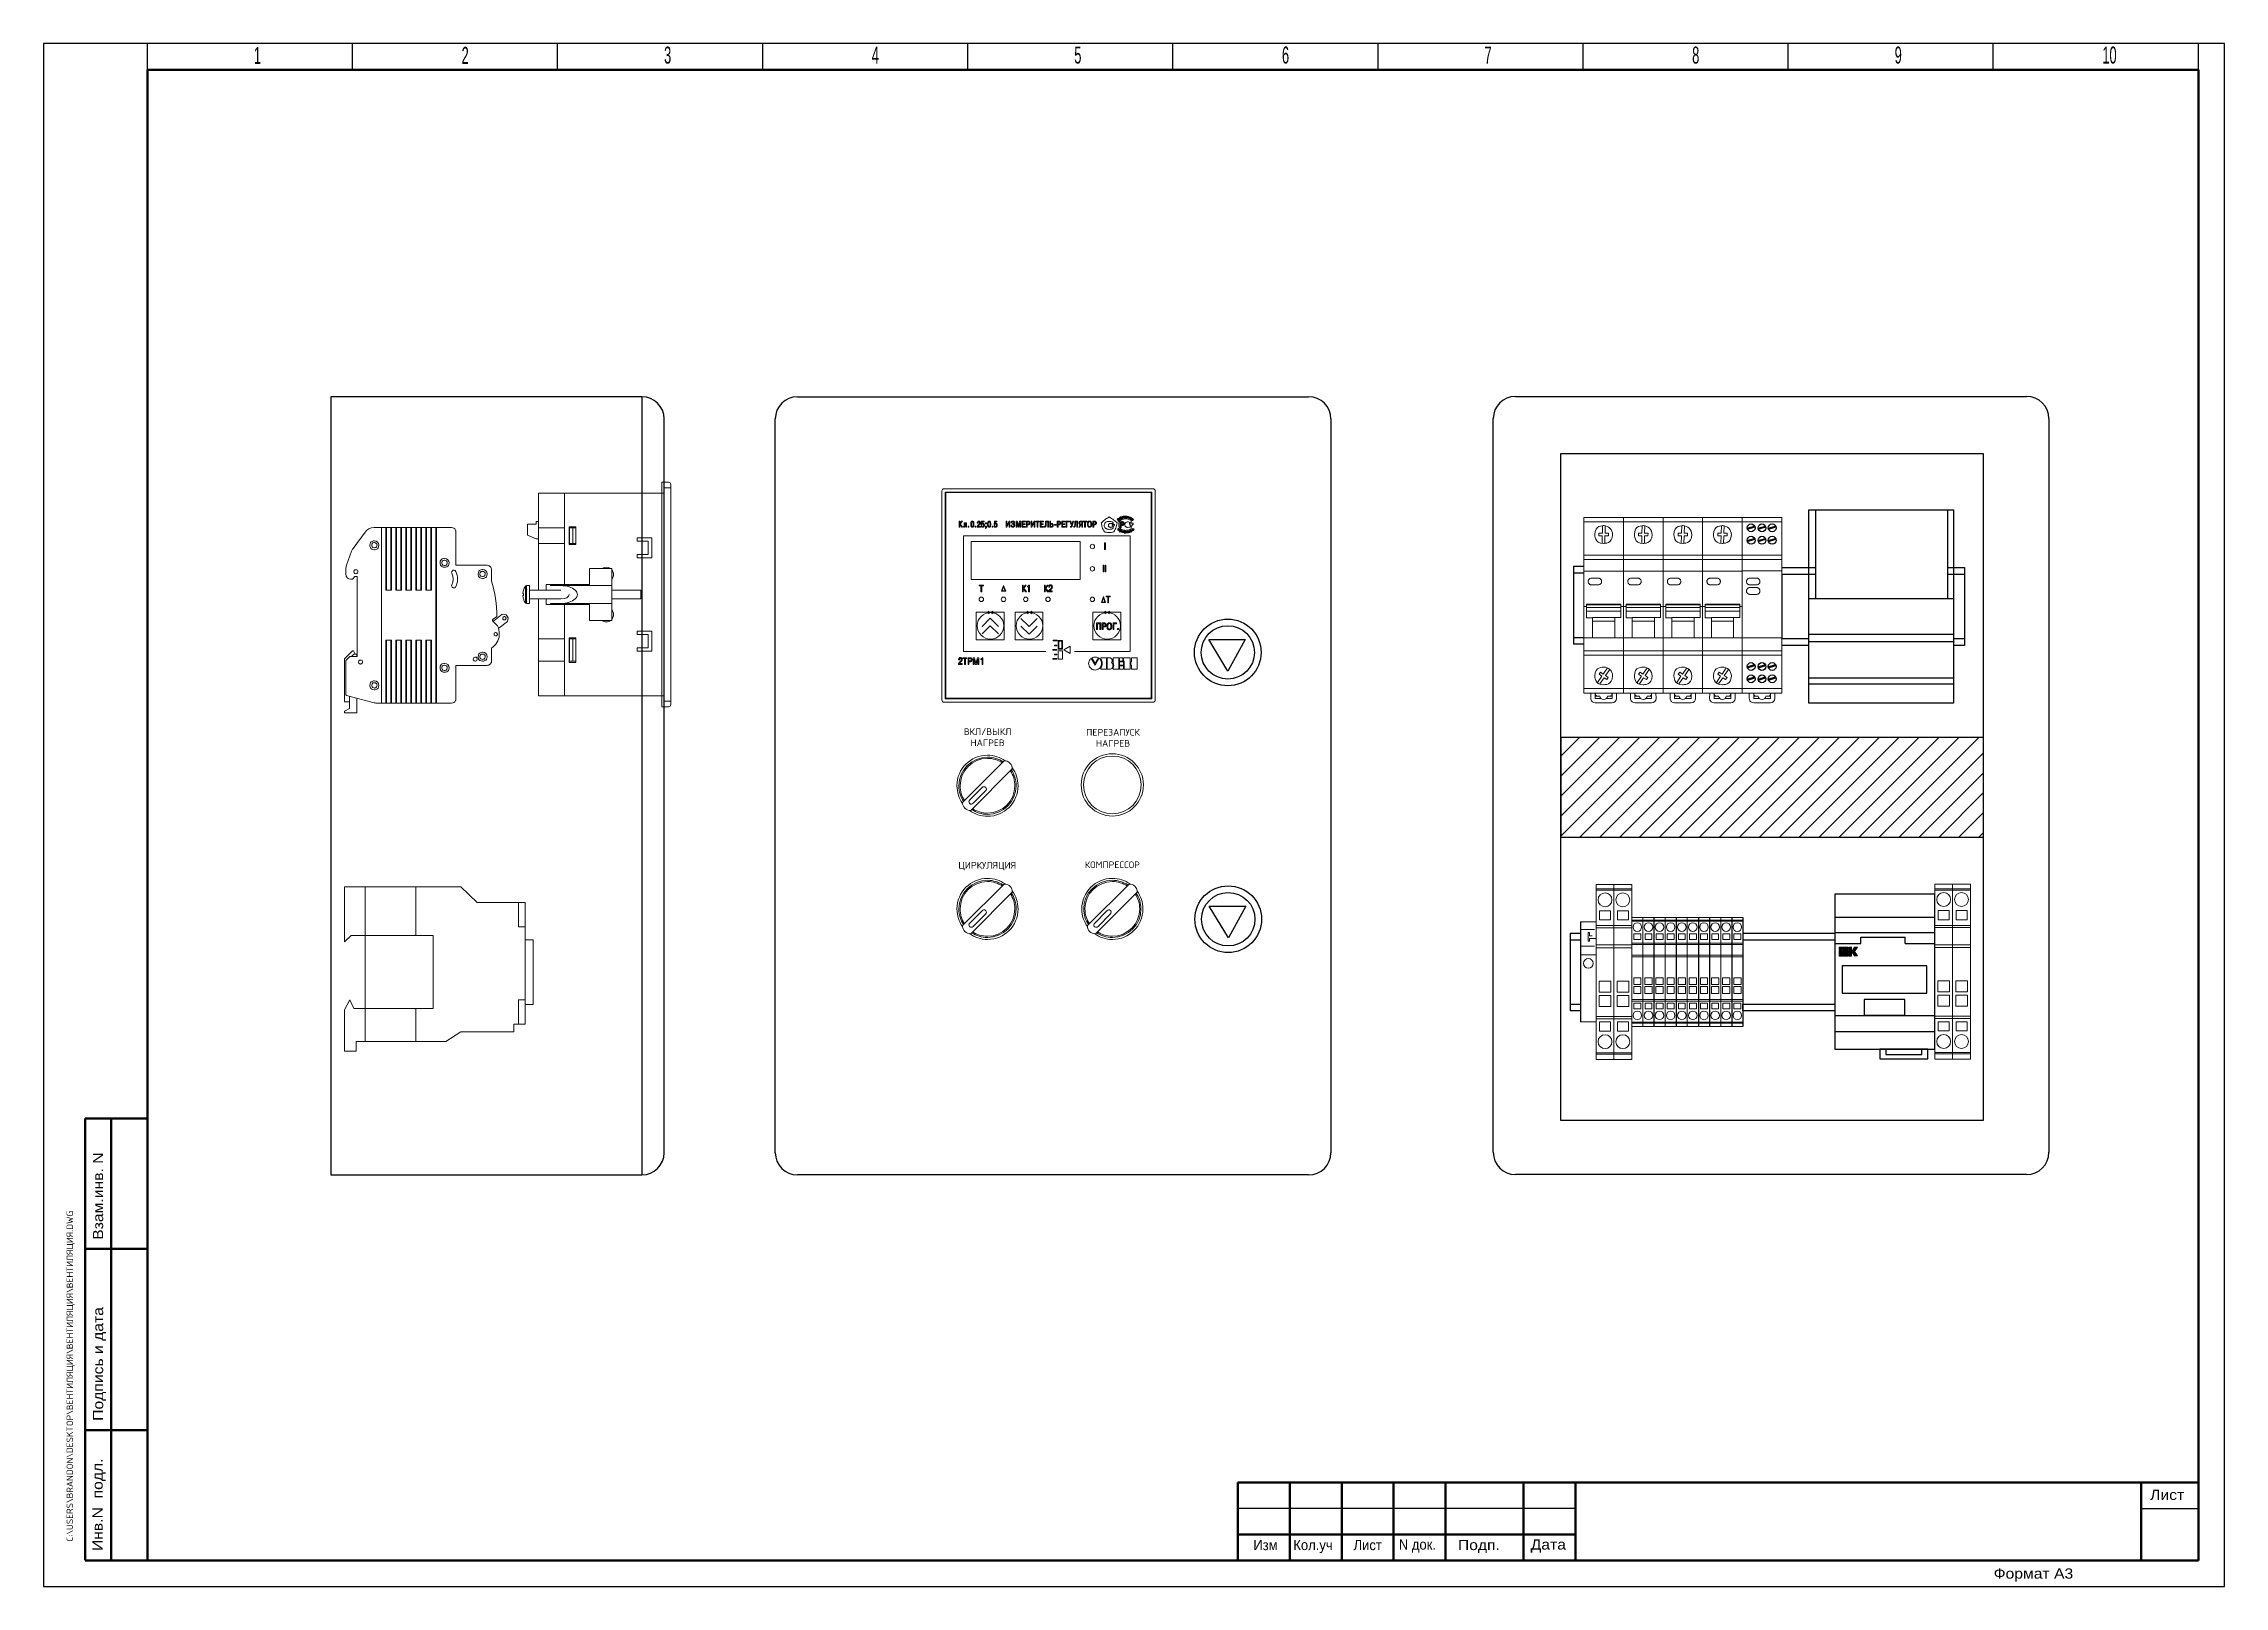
# Model space of a CAD drawing. Extents: x -644 to 1893, y -746 to 99.
# Drawn here: x 911 to 1893, y -746 to -52 of the extents above; entities that cross this region are included whole.
import ezdxf
from ezdxf.enums import TextEntityAlignment as Align
from ezdxf.lldxf.tags import DXFTag

# ---------------------------------------------------------------- set-up
doc = ezdxf.new("R2010")
doc.units = 0
doc.linetypes.add('Caddy_Solid', pattern=[0])
for name, color, linetype in [('100', 7, 'Continuous'), ('layer 1', 7, 'Continuous'), ('SYMS', 7, 'Continuous'), ('TITLE', 7, 'Continuous')]:
    doc.layers.add(name, color=color, linetype=linetype)
doc.styles.add('Caddy_Vectorfont1n', font='arial.ttf', dxfattribs={"width": 1.1})
doc.styles.add('Caddy_Vectorfont1p', font='arial.ttf', dxfattribs={"width": 0.9})
doc.styles.add('ITALIC', font='ITALIC')
doc.styles.add('SIMPLEX', font='simplex')
tags = doc.linetypes.add('New Line1', pattern=[0.8, 0.5, -0.3]).pattern_tags.tags
tags[6:7] = [DXFTag(74, 4), DXFTag(75, 0), DXFTag(340, '0'), DXFTag(46, 1.0), DXFTag(50, 0.0), DXFTag(44, 0.0), DXFTag(45, 0.0)]
tags[4:5] = [DXFTag(74, 4), DXFTag(75, 0), DXFTag(340, '0'), DXFTag(46, 1.0), DXFTag(50, 0.0), DXFTag(44, 0.0), DXFTag(45, 0.0)]

msp = doc.modelspace()

# ---------------------------------------------------------------- texts
at = {"lineweight": 60, "style": 'Caddy_Vectorfont1p', "width": 0.54}
for s, height, p in [('1', 7.65, (1006.03, -61.24)), ('2', 7.65, (1099.48, -61.24)), ('3', 7.65, (1190.59, -61.1)), ('4', 7.65, (1284.04, -61.1)), ('5', 7.65, (1375.15, -61.1)), ('6', 7.65, (1468.6, -61.1)), ('7', 7.65, (1559.72, -61.1)), ('8', 7.65, (1653.17, -61.1)), ('9', 7.65, (1744.28, -61.1)), ('10', 7.651, (1837.73, -61.1))]:
    msp.add_text(s, height=height, dxfattribs=at).set_placement(p)
at = {"layer": '100', "lineweight": 25, "style": 'Caddy_Vectorfont1n', "width": 1.1}
for s, p in [('Взам.инв. N', (938.18, -590.1)), ('Подпись и дата', (938.2, -671.52)), ('Инв.N  подл.', (937.97, -730.12))]:
    msp.add_text(s, height=4.5907, rotation=90, dxfattribs=at).set_placement(p)
at = {"layer": '100', "lineweight": 25, "style": 'Caddy_Vectorfont1n'}
for s, width, p in [('Лист', 1.1, (1859.23, -707.12)), ('Изм', 0.913, (1455.72, -729.7)), ('Кол.уч', 0.913, (1473.71, -729.67)), ('Лист', 0.913, (1500.81, -729.7)), ('N док.', 0.913, (1521.18, -729.45)), ('Подп.', 1.1, (1547.77, -729.67)), ('Дата', 1.1, (1580.52, -729.46)), ('Формат А3', 1.1, (1788.82, -742.5))]:
    msp.add_text(s, height=4.591, dxfattribs=dict(at, width=width)).set_placement(p)
at = {"layer": 'SYMS', "char_height": 3, "attachment_point": 2, "style": 'SIMPLEX'}
for s, width, heights, insert in [('ВКЛ/ВЫКЛ\\PНАГРЕВ', 33.0227, [0], (1336.15, -360.08)), ('ПЕРЕЗАПУСК \\PНАГРЕВ', 46.3456, [9.41], (1392.56, -360.35)), ('ЦИРКУЛЯЦИЯ', 33.0227, [0], (1335.99, -420.17)), ('КОМПРЕССОР', 33.0227, [0], (1392.29, -419.94))]:
    msp.add_mtext_dynamic_manual_height_columns(s, width=width, gutter_width=12.5, heights=heights, dxfattribs=dict(at, insert=insert))

# ---------------------------------------------------------------- blocks, each defined once
blk = doc.blocks.new('A$C29DB3385')
at = {"layer": 'layer 1', "lineweight": 20}
for points in [[(17.82, 83.37), (17.82, 83.37), (0, 83.37), (0, 83.37)], [(0, 83.37), (0, 83.37), (0, 4.4), (0, 4.4)], [(17.82, 81.37), (17.82, 81.37), (0, 81.37), (0, 81.37)], [(8.41, 79.64), (8.41, 79.64), (8.32, 76.29), (8.32, 76.29)], [(9.52, 76.26), (9.52, 76.26), (9.61, 79.61), (9.61, 79.61)], [(17.82, 83.37), (17.82, 83.37), (17.82, 83.37), (17.82, 83.37)], [(17.82, 83.37), (17.82, 83.37), (17.82, 38.29), (17.82, 38.29)], [(17.82, 81.37), (17.82, 81.37), (17.82, 81.37), (17.82, 81.37)], [(6.8, 76.33), (6.8, 76.33), (6.76, 75.13), (6.76, 75.13)], [(6.76, 75.13), (6.76, 75.13), (8.29, 75.09), (8.29, 75.09)], [(6.8, 76.33), (6.8, 76.33), (8.32, 76.29), (8.32, 76.29)], [(8.29, 75.09), (8.29, 75.09), (8.2, 71.74), (8.2, 71.74)], [(9.4, 71.71), (9.4, 71.71), (9.49, 75.06), (9.49, 75.06)], [(9.49, 75.06), (9.49, 75.06), (11.02, 75.02), (11.02, 75.02)], [(9.52, 76.26), (9.52, 76.26), (11.05, 76.22), (11.05, 76.22)], [(11.02, 75.02), (11.02, 75.02), (11.05, 76.22), (11.05, 76.22)], [(0.2, 66.38), (0.2, 66.38), (17.61, 66.38), (17.61, 66.38)], [(0.2, 64.38), (0.2, 64.38), (17.61, 64.38), (17.61, 64.38)], [(0.2, 59.27), (0.2, 59.27), (17.61, 59.27), (17.61, 59.27)], [(6.46, 56.07), (6.46, 56.07), (3.45, 56.07), (3.45, 56.07)], [(3.45, 53.02), (3.45, 53.02), (6.46, 53.02), (6.46, 53.02)], [(0, 43.31), (0, 43.31), (1.18, 43.31), (1.18, 43.31)], [(1.18, 38.27), (1.18, 38.27), (1.18, 44.34), (1.18, 44.34)], [(16.69, 44.34), (16.69, 44.34), (1.18, 44.34), (1.18, 44.34)], [(16.69, 44.1), (16.69, 44.1), (1.18, 44.1), (1.18, 44.1)], [(1.18, 42.82), (1.18, 42.82), (16.69, 42.82), (16.69, 42.82)], [(1.18, 41.14), (1.18, 41.14), (16.69, 41.14), (16.69, 41.14)], [(16.69, 44.37), (16.69, 44.37), (16.69, 38.29), (16.69, 38.29)], [(16.69, 44.37), (16.69, 44.37), (16.69, 44.37), (16.69, 44.37)], [(16.69, 44.35), (16.69, 44.35), (16.69, 44.35), (16.69, 44.35)], [(16.69, 44.1), (16.69, 44.1), (16.69, 44.1), (16.69, 44.1)], [(16.69, 43.34), (16.69, 43.34), (17.82, 43.34), (17.82, 43.34)], [(17.82, 43.34), (17.82, 43.34), (17.82, 43.34), (17.82, 43.34)], [(3.93, 38.27), (3.93, 38.27), (1.18, 38.27), (1.18, 38.27)], [(16.69, 38.29), (16.69, 38.29), (3.93, 38.29), (3.93, 38.29)], [(3.93, 29.16), (3.93, 29.16), (3.93, 38.27), (3.93, 38.27)], [(3.93, 38.27), (3.93, 38.27), (3.93, 38.27), (3.93, 38.27)], [(3.93, 36.65), (3.93, 36.65), (13.94, 36.65), (13.94, 36.65)], [(3.93, 36.65), (3.93, 36.65), (13.94, 36.65), (13.94, 36.65)], [(13.94, 38.27), (13.94, 38.27), (13.94, 29.16), (13.94, 29.16)], [(13.94, 38.27), (13.94, 38.27), (13.94, 38.27), (13.94, 38.27)], [(13.94, 36.65), (13.94, 36.65), (13.94, 36.65), (13.94, 36.65)], [(16.69, 38.29), (16.69, 38.29), (16.69, 38.29), (16.69, 38.29)], [(17.82, 38.29), (17.82, 38.29), (17.82, 4.4), (17.82, 4.4)], [(0, 29.16), (0, 29.16), (17.82, 29.16), (17.82, 29.16)], [(0.2, 23.39), (0.2, 23.39), (17.61, 23.39), (17.61, 23.39)], [(0.2, 21.39), (0.2, 21.39), (17.61, 21.39), (17.61, 21.39)], [(14.61, 29.16), (14.61, 29.16), (17.61, 29.16), (17.61, 29.16)], [(17.61, 23.39), (17.61, 23.39), (17.61, 23.39), (17.61, 23.39)], [(17.61, 21.39), (17.61, 21.39), (17.61, 21.39), (17.61, 21.39)], [(17.82, 29.16), (17.82, 29.16), (17.82, 29.16), (17.82, 29.16)], [(8.07, 11.94), (8.07, 11.94), (6.18, 9.17), (6.18, 9.17)], [(7.49, 13.79), (7.49, 13.79), (6.81, 12.8), (6.81, 12.8)], [(6.81, 12.8), (6.81, 12.8), (8.07, 11.94), (8.07, 11.94)], [(7.17, 8.49), (7.17, 8.49), (9.06, 11.26), (9.06, 11.26)], [(7.49, 13.79), (7.49, 13.79), (7.49, 13.79), (7.49, 13.79)], [(7.49, 13.79), (7.49, 13.79), (8.75, 12.93), (8.75, 12.93)], [(8.07, 11.94), (8.07, 11.94), (8.07, 11.94), (8.07, 11.94)], [(10.65, 15.7), (10.65, 15.7), (8.75, 12.93), (8.75, 12.93)], [(9.06, 11.26), (9.06, 11.26), (9.06, 11.26), (9.06, 11.26)], [(9.06, 11.26), (9.06, 11.26), (10.32, 10.4), (10.32, 10.4)], [(9.74, 12.25), (9.74, 12.25), (11.64, 15.02), (11.64, 15.02)], [(9.74, 12.25), (9.74, 12.25), (11, 11.39), (11, 11.39)], [(10.32, 10.4), (10.32, 10.4), (11, 11.39), (11, 11.39)], [(10.65, 15.7), (10.65, 15.7), (10.65, 15.7), (10.65, 15.7)], [(11, 11.39), (11, 11.39), (11, 11.39), (11, 11.39)], [(11.64, 15.02), (11.64, 15.02), (11.64, 15.02), (11.64, 15.02)], [(17.82, 4.4), (17.82, 4.4), (0, 4.4), (0, 4.4)], [(17.82, 6.4), (17.82, 6.4), (0.2, 6.4), (0.2, 6.4)], [(3.15, 2), (3.15, 2), (3.17, 4.4), (3.17, 4.4)], [(3.17, 4.4), (3.17, 4.4), (3.17, 4.4), (3.17, 4.4)], [(5.24, 4.4), (5.18, 4.27), (5.15, 4.14), (5.15, 4)], [(5.15, 4), (5.15, 4), (5.15, 2), (5.15, 2)], [(5.15, 4), (5.15, 4), (5.15, 4), (5.15, 4)], [(5.15, 2.92), (5.15, 2.92), (7.19, 2.92), (7.19, 2.92)], [(5.15, 2), (5.15, 2), (7.68, 2), (7.68, 2)], [(7.17, 3), (7.17, 3), (6.16, 3), (6.16, 3)], [(7.17, 3), (7.17, 3), (7.17, 3), (7.17, 3)], [(7.17, 3), (7.17, 3), (7.19, 2.92), (7.19, 2.92)], [(7.19, 2.92), (7.25, 2.57), (7.43, 2.25), (7.68, 2)], [(7.19, 2.92), (7.19, 2.92), (7.19, 2.92), (7.19, 2.92)], [(7.68, 2), (7.68, 2), (7.68, 2), (7.68, 2)], [(7.68, 2), (8.36, 1.33), (9.45, 1.33), (10.13, 2)], [(10.13, 2), (10.39, 2.25), (10.56, 2.57), (10.63, 2.92)], [(10.13, 2), (10.13, 2), (12.66, 2), (12.66, 2)], [(10.63, 2.92), (10.63, 2.92), (10.64, 3), (10.64, 3)], [(10.63, 2.92), (10.63, 2.92), (12.66, 2.92), (12.66, 2.92)], [(11.66, 3), (11.66, 3), (10.64, 3), (10.64, 3)], [(11.66, 3), (12.21, 3), (12.66, 3.45), (12.66, 4)], [(11.66, 3), (11.66, 3), (11.66, 3), (11.66, 3)], [(12.66, 4), (12.66, 4.14), (12.63, 4.27), (12.58, 4.4)], [(12.66, 2), (12.66, 2), (12.66, 4), (12.66, 4)], [(12.66, 4), (12.66, 4), (12.66, 4), (12.66, 4)], [(12.66, 2.92), (12.66, 2.92), (12.66, 2.92), (12.66, 2.92)], [(12.66, 0), (13.77, 0), (14.66, 0.9), (14.66, 2)], [(12.66, 2), (12.66, 2), (12.66, 2), (12.66, 2)], [(14.64, 4.4), (14.64, 4.4), (14.66, 2), (14.66, 2)], [(12.66, 0), (12.66, 0), (5.15, 0), (5.15, 0)], [(12.66, 0), (12.66, 0), (12.66, 0), (12.66, 0)]]:
    blk.add_open_spline(points, degree=3, dxfattribs=at)
for points, knots in [([(12.91, 75.67), (12.91, 77.88), (11.12, 79.67), (8.91, 79.67), (8.91, 79.67), (6.7, 79.67), (4.9, 77.88), (4.9, 75.67), (4.9, 75.67), (4.9, 73.46), (6.7, 71.67), (8.91, 71.67), (8.91, 71.67), (11.12, 71.67), (12.91, 73.46), (12.91, 75.67), (12.91, 75.67), (12.91, 75.67), (12.91, 75.67), (12.91, 75.67)], [0, 0, 0, 0, 0.166667, 0.166667, 0.166667, 0.25, 0.333333, 0.333333, 0.333333, 0.416667, 0.5, 0.5, 0.5, 0.583333, 0.666667, 0.666667, 0.666667, 0.833333, 1, 1, 1, 1]), ([(0, 59.24), (0, 56.7), (0, 54.08), (0, 51.43), (0, 51.43), (0, 48.77), (0, 46.08), (0, 43.41)], [0, 0, 0, 0, 0.333333, 0.333333, 0.333333, 0.666667, 1, 1, 1, 1]), ([(3.45, 56.07), (3.25, 56.07), (3.05, 56.03), (2.87, 55.95), (2.87, 55.95), (2.68, 55.87), (2.51, 55.76), (2.37, 55.62), (2.37, 55.62), (2.3, 55.55), (2.24, 55.47), (2.19, 55.39), (2.19, 55.39), (2.13, 55.3), (2.09, 55.22), (2.05, 55.12), (2.05, 55.12), (2.01, 55.03), (1.98, 54.94), (1.96, 54.84), (1.96, 54.84), (1.94, 54.75), (1.93, 54.65), (1.93, 54.55), (1.93, 54.55), (1.93, 54.35), (1.97, 54.15), (2.05, 53.97), (2.05, 53.97), (2.12, 53.79), (2.23, 53.61), (2.37, 53.47), (2.37, 53.47), (2.44, 53.4), (2.52, 53.34), (2.6, 53.28), (2.6, 53.28), (2.69, 53.22), (2.77, 53.18), (2.87, 53.14), (2.87, 53.14), (2.96, 53.1), (3.06, 53.07), (3.15, 53.05), (3.15, 53.05), (3.25, 53.03), (3.35, 53.02), (3.45, 53.02)], [0, 0, 0, 0, 0.076923, 0.076923, 0.076923, 0.115385, 0.153846, 0.153846, 0.153846, 0.192308, 0.230769, 0.230769, 0.230769, 0.269231, 0.307692, 0.307692, 0.307692, 0.346154, 0.384615, 0.384615, 0.384615, 0.423077, 0.461538, 0.461538, 0.461538, 0.5, 0.538462, 0.538462, 0.538462, 0.576923, 0.615385, 0.615385, 0.615385, 0.653846, 0.692308, 0.692308, 0.692308, 0.730769, 0.769231, 0.769231, 0.769231, 0.807692, 0.846154, 0.846154, 0.846154, 0.923077, 1, 1, 1, 1]), ([(6.46, 53.02), (6.66, 53.02), (6.86, 53.06), (7.04, 53.14), (7.04, 53.14), (7.23, 53.22), (7.4, 53.33), (7.54, 53.47), (7.54, 53.47), (7.61, 53.55), (7.67, 53.62), (7.72, 53.71), (7.72, 53.71), (7.78, 53.79), (7.82, 53.88), (7.86, 53.97), (7.86, 53.97), (7.9, 54.06), (7.93, 54.16), (7.95, 54.25), (7.95, 54.25), (7.96, 54.35), (7.97, 54.45), (7.97, 54.55), (7.97, 54.55), (7.97, 54.74), (7.93, 54.94), (7.86, 55.12), (7.86, 55.12), (7.78, 55.31), (7.67, 55.48), (7.53, 55.62), (7.53, 55.62), (7.46, 55.69), (7.39, 55.75), (7.3, 55.81), (7.3, 55.81), (7.22, 55.86), (7.13, 55.91), (7.04, 55.95), (7.04, 55.95), (6.95, 55.99), (6.85, 56.02), (6.75, 56.04), (6.75, 56.04), (6.66, 56.06), (6.56, 56.07), (6.46, 56.07)], [0, 0, 0, 0, 0.076923, 0.076923, 0.076923, 0.115385, 0.153846, 0.153846, 0.153846, 0.192308, 0.230769, 0.230769, 0.230769, 0.269231, 0.307692, 0.307692, 0.307692, 0.346154, 0.384615, 0.384615, 0.384615, 0.423077, 0.461538, 0.461538, 0.461538, 0.5, 0.538462, 0.538462, 0.538462, 0.576923, 0.615385, 0.615385, 0.615385, 0.653846, 0.692308, 0.692308, 0.692308, 0.730769, 0.769231, 0.769231, 0.769231, 0.807692, 0.846154, 0.846154, 0.846154, 0.923077, 1, 1, 1, 1]), ([(12.91, 12.1), (12.91, 14.3), (11.12, 16.09), (8.91, 16.09), (8.91, 16.09), (6.7, 16.09), (4.9, 14.3), (4.9, 12.1), (4.9, 12.1), (4.9, 9.89), (6.7, 8.1), (8.91, 8.1), (8.91, 8.1), (11.12, 8.1), (12.91, 9.89), (12.91, 12.1), (12.91, 12.1), (12.91, 12.1), (12.91, 12.1), (12.91, 12.1)], [0, 0, 0, 0, 0.166667, 0.166667, 0.166667, 0.25, 0.333333, 0.333333, 0.333333, 0.416667, 0.5, 0.5, 0.5, 0.583333, 0.666667, 0.666667, 0.666667, 0.833333, 1, 1, 1, 1]), ([(3.15, 2), (3.15, 1.47), (3.36, 0.96), (3.74, 0.59), (3.74, 0.59), (4.11, 0.21), (4.62, 0), (5.15, 0)], [0, 0, 0, 0, 0.333333, 0.333333, 0.333333, 0.666667, 1, 1, 1, 1]), ([(5.15, 4), (5.15, 3.73), (5.26, 3.48), (5.45, 3.29), (5.45, 3.29), (5.63, 3.1), (5.89, 3), (6.16, 3)], [0, 0, 0, 0, 0.333333, 0.333333, 0.333333, 0.666667, 1, 1, 1, 1])]:
    blk.add_open_spline(points, degree=3, knots=knots, dxfattribs=at)
blk = doc.blocks.new('A$C53547F65')
at = {"layer": 'layer 1', "lineweight": 20}
for points in [[(9.2, 81.34), (9.2, 81.34), (3.82, 73.92), (3.82, 73.92)], [(13.25, 83.4), (11.65, 83.4), (10.14, 82.63), (9.2, 81.34)], [(9.2, 81.34), (9.2, 81.34), (9.2, 81.34), (9.2, 81.34)], [(13.25, 83.4), (13.25, 83.4), (48.1, 83.4), (48.1, 83.4)], [(16.6, 83.4), (16.6, 83.4), (16.6, 4.4), (16.6, 4.4)], [(16.6, 83.4), (16.6, 83.4), (16.6, 83.4), (16.6, 83.4)], [(18.6, 55.15), (18.6, 55.15), (18.6, 83.4), (18.6, 83.4)], [(18.6, 83.4), (18.6, 83.4), (18.6, 83.4), (18.6, 83.4)], [(18.9, 83.4), (18.9, 83.4), (18.9, 55.15), (18.9, 55.15)], [(18.9, 83.4), (18.9, 83.4), (18.9, 83.4), (18.9, 83.4)], [(20.8, 55.15), (20.8, 55.15), (20.8, 83.4), (20.8, 83.4)], [(20.8, 83.4), (20.8, 83.4), (20.8, 83.4), (20.8, 83.4)], [(21.1, 83.4), (21.1, 83.4), (21.1, 55.15), (21.1, 55.15)], [(21.1, 83.4), (21.1, 83.4), (21.1, 83.4), (21.1, 83.4)], [(23.1, 55.15), (23.1, 55.15), (23.1, 83.4), (23.1, 83.4)], [(23.1, 83.4), (23.1, 83.4), (23.1, 83.4), (23.1, 83.4)], [(23.4, 83.4), (23.4, 83.4), (23.4, 55.15), (23.4, 55.15)], [(23.4, 83.4), (23.4, 83.4), (23.4, 83.4), (23.4, 83.4)], [(25.3, 55.15), (25.3, 55.15), (25.3, 83.4), (25.3, 83.4)], [(25.3, 83.4), (25.3, 83.4), (25.3, 83.4), (25.3, 83.4)], [(25.6, 83.4), (25.6, 83.4), (25.6, 55.15), (25.6, 55.15)], [(25.6, 83.4), (25.6, 83.4), (25.6, 83.4), (25.6, 83.4)], [(27.6, 55.15), (27.6, 55.15), (27.6, 83.4), (27.6, 83.4)], [(27.6, 83.4), (27.6, 83.4), (27.6, 83.4), (27.6, 83.4)], [(27.9, 83.4), (27.9, 83.4), (27.9, 55.15), (27.9, 55.15)], [(27.9, 83.4), (27.9, 83.4), (27.9, 83.4), (27.9, 83.4)], [(29.8, 55.15), (29.8, 55.15), (29.8, 83.4), (29.8, 83.4)], [(29.8, 83.4), (29.8, 83.4), (29.8, 83.4), (29.8, 83.4)], [(30.1, 83.4), (30.1, 83.4), (30.1, 55.15), (30.1, 55.15)], [(30.1, 83.4), (30.1, 83.4), (30.1, 83.4), (30.1, 83.4)], [(32.1, 55.15), (32.1, 55.15), (32.1, 83.4), (32.1, 83.4)], [(32.1, 83.4), (32.1, 83.4), (32.1, 83.4), (32.1, 83.4)], [(32.4, 83.4), (32.4, 83.4), (32.4, 55.15), (32.4, 55.15)], [(32.4, 83.4), (32.4, 83.4), (32.4, 83.4), (32.4, 83.4)], [(34.3, 55.15), (34.3, 55.15), (34.3, 83.4), (34.3, 83.4)], [(34.3, 83.4), (34.3, 83.4), (34.3, 83.4), (34.3, 83.4)], [(34.6, 83.4), (34.6, 83.4), (34.6, 55.15), (34.6, 55.15)], [(34.6, 83.4), (34.6, 83.4), (34.6, 83.4), (34.6, 83.4)], [(36.6, 55.15), (36.6, 55.15), (36.6, 83.4), (36.6, 83.4)], [(36.6, 83.4), (36.6, 83.4), (36.6, 83.4), (36.6, 83.4)], [(36.9, 83.4), (36.9, 83.4), (36.9, 55.15), (36.9, 55.15)], [(36.9, 83.4), (36.9, 83.4), (36.9, 83.4), (36.9, 83.4)], [(38.8, 55.15), (38.8, 55.15), (38.8, 83.4), (38.8, 83.4)], [(38.8, 83.4), (38.8, 83.4), (38.8, 83.4), (38.8, 83.4)], [(39.1, 83.4), (39.1, 83.4), (39.1, 55.15), (39.1, 55.15)], [(39.1, 83.4), (39.1, 83.4), (39.1, 83.4), (39.1, 83.4)], [(41.1, 4.4), (41.1, 4.4), (41.1, 83.4), (41.1, 83.4)], [(41.4, 83.4), (41.4, 83.4), (41.4, 4.4), (41.4, 4.4)], [(41.4, 83.4), (41.4, 83.4), (41.4, 83.4), (41.4, 83.4)], [(49.9, 82.27), (49.57, 82.96), (48.87, 83.4), (48.1, 83.4)], [(48.1, 83.4), (48.1, 83.4), (48.1, 83.4), (48.1, 83.4)], [(50.1, 81.4), (50.1, 81.4), (50.1, 66.4), (50.1, 66.4)], [(50.1, 81.4), (50.1, 81.4), (50.1, 81.4), (50.1, 81.4)], [(3.16, 72.68), (3.16, 72.68), (0.9, 66.42), (0.9, 66.42)], [(3.82, 73.92), (3.54, 73.54), (3.32, 73.13), (3.16, 72.68)], [(3.16, 72.68), (3.16, 72.68), (3.16, 72.68), (3.16, 72.68)], [(0.9, 66.42), (0.7, 65.88), (0.6, 65.3), (0.6, 64.72)], [(0.6, 62.2), (0.6, 62.2), (0.6, 64.72), (0.6, 64.72)], [(0.6, 64.72), (0.6, 64.72), (0.6, 64.72), (0.6, 64.72)], [(3.6, 60.2), (3.6, 60.2), (2.6, 60.2), (2.6, 60.2)], [(4.6, 61.4), (4.6, 61.4), (3.6, 60.2), (3.6, 60.2)], [(4.6, 61.4), (4.6, 61.4), (3.6, 60.2), (3.6, 60.2)], [(3.6, 60.2), (3.6, 60.2), (3.6, 60.2), (3.6, 60.2)], [(4.6, 61.4), (4.6, 61.4), (4.6, 61.4), (4.6, 61.4)], [(5.6, 61.4), (5.6, 61.4), (4.6, 61.4), (4.6, 61.4)], [(4.6, 61.4), (4.6, 61.4), (4.6, 61.4), (4.6, 61.4)], [(5.6, 25.4), (5.6, 25.4), (5.6, 61.4), (5.6, 61.4)], [(5.6, 61.4), (5.6, 61.4), (5.6, 61.4), (5.6, 61.4)], [(48.25, 57.61), (48.98, 59.26), (48.98, 61.14), (48.25, 62.79)], [(48.45, 63.9), (48.45, 63.9), (48.46, 63.9), (48.46, 63.9)], [(50.08, 56.79), (51.04, 58.96), (51.04, 61.44), (50.08, 63.6)], [(50.1, 66.4), (50.1, 66.4), (64.1, 66.4), (64.1, 66.4)], [(64.1, 66.4), (64.1, 66.4), (64.1, 66.4), (64.1, 66.4)], [(66.1, 64.4), (66.1, 64.4), (66.1, 59.3), (66.1, 59.3)], [(66.1, 64.4), (66.1, 64.4), (66.1, 64.4), (66.1, 64.4)], [(68.52, 43.32), (68.58, 48.74), (67.76, 54.14), (66.1, 59.29)], [(21.1, 55.15), (21.1, 55.15), (18.6, 55.15), (18.6, 55.15)], [(21.1, 55.15), (21.1, 55.15), (21.1, 55.15), (21.1, 55.15)], [(25.6, 55.15), (25.6, 55.15), (23.1, 55.15), (23.1, 55.15)], [(25.6, 55.15), (25.6, 55.15), (25.6, 55.15), (25.6, 55.15)], [(30.1, 55.15), (30.1, 55.15), (27.6, 55.15), (27.6, 55.15)], [(30.1, 55.15), (30.1, 55.15), (30.1, 55.15), (30.1, 55.15)], [(34.6, 55.15), (34.6, 55.15), (32.1, 55.15), (32.1, 55.15)], [(34.6, 55.15), (34.6, 55.15), (34.6, 55.15), (34.6, 55.15)], [(39.1, 55.15), (39.1, 55.15), (36.6, 55.15), (36.6, 55.15)], [(39.1, 55.15), (39.1, 55.15), (39.1, 55.15), (39.1, 55.15)], [(67.12, 41.49), (67.12, 41.49), (66.73, 41.2), (66.73, 41.2)], [(66.81, 42.13), (66.81, 42.13), (68.52, 43.32), (68.52, 43.32)], [(70.96, 44.36), (70.96, 44.36), (67.12, 41.49), (67.12, 41.49)], [(67.12, 41.49), (67.12, 41.49), (67.12, 41.49), (67.12, 41.49)], [(68.52, 43.32), (68.52, 43.32), (68.52, 43.32), (68.52, 43.32)], [(69.51, 38.28), (69.51, 38.28), (73.36, 41.15), (73.36, 41.15)], [(70.96, 44.36), (70.96, 44.36), (72.64, 44.11), (72.64, 44.11)], [(70.96, 44.36), (70.96, 44.36), (70.96, 44.36), (70.96, 44.36)], [(72.64, 44.11), (72.64, 44.11), (73.6, 42.83), (73.6, 42.83)], [(73.36, 41.15), (73.36, 41.15), (73.6, 42.83), (73.6, 42.83)], [(73.36, 41.15), (73.36, 41.15), (73.36, 41.15), (73.36, 41.15)], [(73.6, 42.83), (73.6, 42.83), (73.6, 42.83), (73.6, 42.83)], [(18.6, 4.4), (18.6, 4.4), (18.6, 32.65), (18.6, 32.65)], [(18.6, 32.65), (18.6, 32.65), (21.1, 32.65), (21.1, 32.65)], [(18.9, 32.65), (18.9, 32.65), (18.9, 4.4), (18.9, 4.4)], [(20.8, 4.4), (20.8, 4.4), (20.8, 32.65), (20.8, 32.65)], [(21.1, 32.65), (21.1, 32.65), (21.1, 4.4), (21.1, 4.4)], [(23.1, 4.4), (23.1, 4.4), (23.1, 32.65), (23.1, 32.65)], [(23.1, 32.65), (23.1, 32.65), (25.6, 32.65), (25.6, 32.65)], [(23.4, 32.65), (23.4, 32.65), (23.4, 4.4), (23.4, 4.4)], [(25.3, 4.4), (25.3, 4.4), (25.3, 32.65), (25.3, 32.65)], [(25.6, 32.65), (25.6, 32.65), (25.6, 4.4), (25.6, 4.4)], [(27.6, 4.4), (27.6, 4.4), (27.6, 32.65), (27.6, 32.65)], [(27.6, 32.65), (27.6, 32.65), (30.1, 32.65), (30.1, 32.65)], [(27.9, 32.65), (27.9, 32.65), (27.9, 4.4), (27.9, 4.4)], [(29.8, 4.4), (29.8, 4.4), (29.8, 32.65), (29.8, 32.65)], [(30.1, 32.65), (30.1, 32.65), (30.1, 4.4), (30.1, 4.4)], [(32.1, 4.4), (32.1, 4.4), (32.1, 32.65), (32.1, 32.65)], [(32.1, 32.65), (32.1, 32.65), (34.6, 32.65), (34.6, 32.65)], [(32.4, 32.65), (32.4, 32.65), (32.4, 4.4), (32.4, 4.4)], [(34.3, 4.4), (34.3, 4.4), (34.3, 32.65), (34.3, 32.65)], [(34.6, 32.65), (34.6, 32.65), (34.6, 4.4), (34.6, 4.4)], [(36.6, 4.4), (36.6, 4.4), (36.6, 32.65), (36.6, 32.65)], [(36.6, 32.65), (36.6, 32.65), (39.1, 32.65), (39.1, 32.65)], [(36.9, 32.65), (36.9, 32.65), (36.9, 4.4), (36.9, 4.4)], [(38.8, 4.4), (38.8, 4.4), (38.8, 32.65), (38.8, 32.65)], [(39.1, 32.65), (39.1, 32.65), (39.1, 4.4), (39.1, 4.4)], [(67.95, 34.65), (67.95, 34.65), (68, 34.65), (68, 34.65)], [(69.12, 37.99), (69.12, 37.99), (69.51, 38.28), (69.51, 38.28)], [(3.5, 27.9), (3.5, 27.9), (0, 24.4), (0, 24.4)], [(0, 22.62), (0, 22.62), (0, 24.4), (0, 24.4)], [(0, 22.62), (0, 22.62), (0, 22.27), (0, 22.27)], [(0, 20.35), (0, 20.35), (0, 22.27), (0, 22.27)], [(0, 20.35), (0, 20.35), (0, 16.9), (0, 16.9)], [(2.4, 25.4), (2.4, 25.4), (0.6, 23.6), (0.6, 23.6)], [(0.6, 7.97), (0.6, 7.97), (0.6, 23.6), (0.6, 23.6)], [(2.4, 25.4), (2.4, 25.4), (5.6, 25.4), (5.6, 25.4)], [(4.2, 26.4), (4.2, 26.4), (3.18, 25.4), (3.18, 25.4)], [(3.5, 27.9), (3.5, 27.9), (4, 27.9), (4, 27.9)], [(4.7, 26.4), (4.7, 26.4), (4, 27.9), (4, 27.9)], [(5.5, 26.4), (5.5, 26.4), (4.2, 26.4), (4.2, 26.4)], [(5.5, 25.4), (5.5, 25.4), (5.5, 26.4), (5.5, 26.4)], [(50.1, 6.4), (50.1, 6.4), (50.1, 21.4), (50.1, 21.4)], [(64.1, 21.4), (64.1, 21.4), (50.1, 21.4), (50.1, 21.4)], [(66.1, 29.17), (66.1, 29.17), (66.1, 23.4), (66.1, 23.4)], [(0, 16.9), (0, 16.9), (0, 5), (0, 5)], [(0, 5), (0, 5), (2.2, 5), (2.2, 5)], [(0, 0.8), (0, 0.8), (2.16, 1.98), (2.16, 1.98)], [(0, 0), (0, 0), (0, 0.8), (0, 0.8)], [(13.35, 4.6), (13.35, 4.6), (0.8, 7.91), (0.8, 7.91)], [(2.16, 1.98), (2.16, 1.98), (2.21, 1.98), (2.21, 1.98)], [(2.2, 7.54), (2.2, 7.54), (2.2, 2), (2.2, 2)], [(5.5, 2), (5.5, 2), (5.5, 6.67), (5.5, 6.67)], [(5.5, 0), (5.5, 0), (5.5, 2), (5.5, 2)], [(48.1, 4.4), (48.1, 4.4), (14.75, 4.4), (14.75, 4.4)], [(48.1, 4.4), (48.87, 4.4), (49.57, 4.84), (49.9, 5.53)], [(3.2, 0), (3.2, 0), (0, 0), (0, 0)], [(3.2, 0), (3.2, 0), (5.5, 0), (5.5, 0)]]:
    blk.add_open_spline(points, degree=3, dxfattribs=at)
for points, knots in [([(50.1, 81.4), (50.1, 81.55), (50.09, 81.7), (50.05, 81.84), (50.05, 81.84), (50.02, 81.99), (49.97, 82.13), (49.9, 82.27)], [0, 0, 0, 0, 0.333333, 0.333333, 0.333333, 0.666667, 1, 1, 1, 1]), ([(15.4, 75.4), (15.4, 76.5), (14.51, 77.4), (13.4, 77.4), (13.4, 77.4), (12.3, 77.4), (11.4, 76.5), (11.4, 75.4), (11.4, 75.4), (11.4, 74.29), (12.3, 73.4), (13.4, 73.4), (13.4, 73.4), (14.51, 73.4), (15.4, 74.29), (15.4, 75.4), (15.4, 75.4), (15.4, 75.4), (15.4, 75.4), (15.4, 75.4)], [0, 0, 0, 0, 0.166667, 0.166667, 0.166667, 0.25, 0.333333, 0.333333, 0.333333, 0.416667, 0.5, 0.5, 0.5, 0.583333, 0.666667, 0.666667, 0.666667, 0.833333, 1, 1, 1, 1]), ([(14.6, 75.4), (14.6, 76.06), (14.06, 76.6), (13.4, 76.6), (13.4, 76.6), (12.74, 76.6), (12.2, 76.06), (12.2, 75.4), (12.2, 75.4), (12.2, 74.74), (12.74, 74.2), (13.4, 74.2), (13.4, 74.2), (14.06, 74.2), (14.6, 74.74), (14.6, 75.4), (14.6, 75.4), (14.6, 75.4), (14.6, 75.4), (14.6, 75.4)], [0, 0, 0, 0, 0.166667, 0.166667, 0.166667, 0.25, 0.333333, 0.333333, 0.333333, 0.416667, 0.5, 0.5, 0.5, 0.583333, 0.666667, 0.666667, 0.666667, 0.833333, 1, 1, 1, 1]), ([(47, 67.5), (47, 68.6), (46.11, 69.5), (45, 69.5), (45, 69.5), (43.9, 69.5), (43, 68.6), (43, 67.5), (43, 67.5), (43, 66.4), (43.9, 65.5), (45, 65.5), (45, 65.5), (46.11, 65.5), (47, 66.4), (47, 67.5), (47, 67.5), (47, 67.5), (47, 67.5), (47, 67.5)], [0, 0, 0, 0, 0.166667, 0.166667, 0.166667, 0.25, 0.333333, 0.333333, 0.333333, 0.416667, 0.5, 0.5, 0.5, 0.583333, 0.666667, 0.666667, 0.666667, 0.833333, 1, 1, 1, 1]), ([(46.2, 67.5), (46.2, 68.16), (45.66, 68.7), (45, 68.7), (45, 68.7), (44.34, 68.7), (43.8, 68.16), (43.8, 67.5), (43.8, 67.5), (43.8, 66.84), (44.34, 66.3), (45, 66.3), (45, 66.3), (45.66, 66.3), (46.2, 66.84), (46.2, 67.5), (46.2, 67.5), (46.2, 67.5), (46.2, 67.5), (46.2, 67.5)], [0, 0, 0, 0, 0.166667, 0.166667, 0.166667, 0.25, 0.333333, 0.333333, 0.333333, 0.416667, 0.5, 0.5, 0.5, 0.583333, 0.666667, 0.666667, 0.666667, 0.833333, 1, 1, 1, 1]), ([(0.6, 62.2), (0.6, 61.67), (0.81, 61.16), (1.19, 60.79), (1.19, 60.79), (1.56, 60.41), (2.07, 60.2), (2.6, 60.2)], [0, 0, 0, 0, 0.333333, 0.333333, 0.333333, 0.666667, 1, 1, 1, 1]), ([(6, 63.5), (6, 64), (5.6, 64.4), (5.1, 64.4), (5.1, 64.4), (4.6, 64.4), (4.2, 64), (4.2, 63.5), (4.2, 63.5), (4.2, 63), (4.6, 62.6), (5.1, 62.6), (5.1, 62.6), (5.6, 62.6), (6, 63), (6, 63.5), (6, 63.5), (6, 63.5), (6, 63.5), (6, 63.5)], [0, 0, 0, 0, 0.166667, 0.166667, 0.166667, 0.25, 0.333333, 0.333333, 0.333333, 0.416667, 0.5, 0.5, 0.5, 0.583333, 0.666667, 0.666667, 0.666667, 0.833333, 1, 1, 1, 1]), ([(50.08, 63.6), (49.94, 63.93), (49.63, 64.16), (49.27, 64.19), (49.27, 64.19), (48.92, 64.23), (48.57, 64.08), (48.36, 63.79), (48.36, 63.79), (48.15, 63.5), (48.11, 63.12), (48.25, 62.79)], [0, 0, 0, 0, 0.25, 0.25, 0.25, 0.375, 0.5, 0.5, 0.5, 0.75, 1, 1, 1, 1]), ([(64.1, 62.5), (64.1, 63.6), (63.21, 64.5), (62.1, 64.5), (62.1, 64.5), (61, 64.5), (60.1, 63.6), (60.1, 62.5), (60.1, 62.5), (60.1, 61.39), (61, 60.5), (62.1, 60.5), (62.1, 60.5), (63.21, 60.5), (64.1, 61.39), (64.1, 62.5), (64.1, 62.5), (64.1, 62.5), (64.1, 62.5), (64.1, 62.5)], [0, 0, 0, 0, 0.166667, 0.166667, 0.166667, 0.25, 0.333333, 0.333333, 0.333333, 0.416667, 0.5, 0.5, 0.5, 0.583333, 0.666667, 0.666667, 0.666667, 0.833333, 1, 1, 1, 1]), ([(63.3, 62.5), (63.3, 63.16), (62.76, 63.7), (62.1, 63.7), (62.1, 63.7), (61.44, 63.7), (60.9, 63.16), (60.9, 62.5), (60.9, 62.5), (60.9, 61.84), (61.44, 61.3), (62.1, 61.3), (62.1, 61.3), (62.76, 61.3), (63.3, 61.84), (63.3, 62.5), (63.3, 62.5), (63.3, 62.5), (63.3, 62.5), (63.3, 62.5)], [0, 0, 0, 0, 0.166667, 0.166667, 0.166667, 0.25, 0.333333, 0.333333, 0.333333, 0.416667, 0.5, 0.5, 0.5, 0.583333, 0.666667, 0.666667, 0.666667, 0.833333, 1, 1, 1, 1]), ([(66.1, 64.4), (66.1, 64.93), (65.89, 65.44), (65.52, 65.81), (65.52, 65.81), (65.14, 66.19), (64.63, 66.4), (64.1, 66.4)], [0, 0, 0, 0, 0.333333, 0.333333, 0.333333, 0.666667, 1, 1, 1, 1]), ([(48.25, 57.61), (48.11, 57.28), (48.15, 56.9), (48.36, 56.61), (48.36, 56.61), (48.57, 56.32), (48.92, 56.17), (49.27, 56.21), (49.27, 56.21), (49.63, 56.24), (49.94, 56.47), (50.08, 56.79)], [0, 0, 0, 0, 0.25, 0.25, 0.25, 0.375, 0.5, 0.5, 0.5, 0.75, 1, 1, 1, 1]), ([(66.1, 29.17), (68.15, 30.42), (69.45, 32.59), (69.59, 34.99), (69.59, 34.99), (69.73, 37.38), (68.68, 39.69), (66.78, 41.16)], [0, 0, 0, 0, 0.333333, 0.333333, 0.333333, 0.666667, 1, 1, 1, 1]), ([(66.81, 42.13), (66.65, 42.02), (66.55, 41.84), (66.55, 41.65), (66.55, 41.65), (66.55, 41.46), (66.63, 41.28), (66.78, 41.16)], [0, 0, 0, 0, 0.333333, 0.333333, 0.333333, 0.666667, 1, 1, 1, 1]), ([(72.67, 42.58), (72.67, 42.99), (72.33, 43.33), (71.92, 43.33), (71.92, 43.33), (71.5, 43.33), (71.17, 42.99), (71.17, 42.58), (71.17, 42.58), (71.17, 42.16), (71.5, 41.82), (71.92, 41.82), (71.92, 41.82), (72.33, 41.83), (72.67, 42.16), (72.67, 42.58), (72.67, 42.58), (72.67, 42.58), (72.67, 42.58), (72.67, 42.58)], [0, 0, 0, 0, 0.166667, 0.166667, 0.166667, 0.25, 0.333333, 0.333333, 0.333333, 0.416667, 0.5, 0.5, 0.5, 0.583333, 0.666667, 0.666667, 0.666667, 0.833333, 1, 1, 1, 1]), ([(68.75, 35.4), (68.75, 35.81), (68.42, 36.15), (68, 36.15), (68, 36.15), (67.59, 36.15), (67.25, 35.81), (67.25, 35.4), (67.25, 35.4), (67.25, 34.99), (67.59, 34.65), (68, 34.65), (68, 34.65), (68.42, 34.65), (68.75, 34.99), (68.75, 35.4), (68.75, 35.4), (68.75, 35.4), (68.75, 35.4), (68.75, 35.4)], [0, 0, 0, 0, 0.166667, 0.166667, 0.166667, 0.25, 0.333333, 0.333333, 0.333333, 0.416667, 0.5, 0.5, 0.5, 0.583333, 0.666667, 0.666667, 0.666667, 0.833333, 1, 1, 1, 1]), ([(8.1, 22.9), (8.1, 23.4), (7.7, 23.8), (7.2, 23.8), (7.2, 23.8), (6.7, 23.8), (6.3, 23.4), (6.3, 22.9), (6.3, 22.9), (6.3, 22.4), (6.7, 22), (7.2, 22), (7.2, 22), (7.7, 22), (8.1, 22.4), (8.1, 22.9), (8.1, 22.9), (8.1, 22.9), (8.1, 22.9), (8.1, 22.9)], [0, 0, 0, 0, 0.166667, 0.166667, 0.166667, 0.25, 0.333333, 0.333333, 0.333333, 0.416667, 0.5, 0.5, 0.5, 0.583333, 0.666667, 0.666667, 0.666667, 0.833333, 1, 1, 1, 1]), ([(47, 20.3), (47, 21.4), (46.11, 22.3), (45, 22.3), (45, 22.3), (43.9, 22.3), (43, 21.4), (43, 20.3), (43, 20.3), (43, 19.2), (43.9, 18.3), (45, 18.3), (45, 18.3), (46.11, 18.3), (47, 19.2), (47, 20.3), (47, 20.3), (47, 20.3), (47, 20.3), (47, 20.3)], [0, 0, 0, 0, 0.166667, 0.166667, 0.166667, 0.25, 0.333333, 0.333333, 0.333333, 0.416667, 0.5, 0.5, 0.5, 0.583333, 0.666667, 0.666667, 0.666667, 0.833333, 1, 1, 1, 1]), ([(46.2, 20.3), (46.2, 20.96), (45.66, 21.5), (45, 21.5), (45, 21.5), (44.34, 21.5), (43.8, 20.96), (43.8, 20.3), (43.8, 20.3), (43.8, 19.64), (44.34, 19.1), (45, 19.1), (45, 19.1), (45.66, 19.1), (46.2, 19.64), (46.2, 20.3), (46.2, 20.3), (46.2, 20.3), (46.2, 20.3), (46.2, 20.3)], [0, 0, 0, 0, 0.166667, 0.166667, 0.166667, 0.25, 0.333333, 0.333333, 0.333333, 0.416667, 0.5, 0.5, 0.5, 0.583333, 0.666667, 0.666667, 0.666667, 0.833333, 1, 1, 1, 1]), ([(59.7, 24.2), (59.7, 24.7), (59.3, 25.1), (58.8, 25.1), (58.8, 25.1), (58.3, 25.1), (57.9, 24.7), (57.9, 24.2), (57.9, 24.2), (57.9, 23.7), (58.3, 23.3), (58.8, 23.3), (58.8, 23.3), (59.3, 23.3), (59.7, 23.7), (59.7, 24.2), (59.7, 24.2), (59.7, 24.2), (59.7, 24.2), (59.7, 24.2)], [0, 0, 0, 0, 0.166667, 0.166667, 0.166667, 0.25, 0.333333, 0.333333, 0.333333, 0.416667, 0.5, 0.5, 0.5, 0.583333, 0.666667, 0.666667, 0.666667, 0.833333, 1, 1, 1, 1]), ([(64.1, 25.3), (64.1, 26.4), (63.21, 27.3), (62.1, 27.3), (62.1, 27.3), (61, 27.3), (60.1, 26.4), (60.1, 25.3), (60.1, 25.3), (60.1, 24.19), (61, 23.3), (62.1, 23.3), (62.1, 23.3), (63.21, 23.3), (64.1, 24.19), (64.1, 25.3), (64.1, 25.3), (64.1, 25.3), (64.1, 25.3), (64.1, 25.3)], [0, 0, 0, 0, 0.166667, 0.166667, 0.166667, 0.25, 0.333333, 0.333333, 0.333333, 0.416667, 0.5, 0.5, 0.5, 0.583333, 0.666667, 0.666667, 0.666667, 0.833333, 1, 1, 1, 1]), ([(63.3, 25.3), (63.3, 25.96), (62.76, 26.5), (62.1, 26.5), (62.1, 26.5), (61.44, 26.5), (60.9, 25.96), (60.9, 25.3), (60.9, 25.3), (60.9, 24.64), (61.44, 24.1), (62.1, 24.1), (62.1, 24.1), (62.76, 24.1), (63.3, 24.64), (63.3, 25.3), (63.3, 25.3), (63.3, 25.3), (63.3, 25.3), (63.3, 25.3)], [0, 0, 0, 0, 0.166667, 0.166667, 0.166667, 0.25, 0.333333, 0.333333, 0.333333, 0.416667, 0.5, 0.5, 0.5, 0.583333, 0.666667, 0.666667, 0.666667, 0.833333, 1, 1, 1, 1]), ([(64.1, 21.4), (64.63, 21.4), (65.14, 21.61), (65.52, 21.99), (65.52, 21.99), (65.89, 22.36), (66.1, 22.87), (66.1, 23.4)], [0, 0, 0, 0, 0.333333, 0.333333, 0.333333, 0.666667, 1, 1, 1, 1]), ([(15.4, 12.4), (15.4, 13.5), (14.51, 14.4), (13.4, 14.4), (13.4, 14.4), (12.3, 14.4), (11.4, 13.5), (11.4, 12.4), (11.4, 12.4), (11.4, 11.3), (12.3, 10.4), (13.4, 10.4), (13.4, 10.4), (14.51, 10.4), (15.4, 11.3), (15.4, 12.4), (15.4, 12.4), (15.4, 12.4), (15.4, 12.4), (15.4, 12.4)], [0, 0, 0, 0, 0.166667, 0.166667, 0.166667, 0.25, 0.333333, 0.333333, 0.333333, 0.416667, 0.5, 0.5, 0.5, 0.583333, 0.666667, 0.666667, 0.666667, 0.833333, 1, 1, 1, 1]), ([(14.6, 12.4), (14.6, 13.06), (14.06, 13.6), (13.4, 13.6), (13.4, 13.6), (12.74, 13.6), (12.2, 13.06), (12.2, 12.4), (12.2, 12.4), (12.2, 11.74), (12.74, 11.2), (13.4, 11.2), (13.4, 11.2), (14.06, 11.2), (14.6, 11.74), (14.6, 12.4), (14.6, 12.4), (14.6, 12.4), (14.6, 12.4), (14.6, 12.4)], [0, 0, 0, 0, 0.166667, 0.166667, 0.166667, 0.25, 0.333333, 0.333333, 0.333333, 0.416667, 0.5, 0.5, 0.5, 0.583333, 0.666667, 0.666667, 0.666667, 0.833333, 1, 1, 1, 1]), ([(0.6, 7.97), (0.6, 7.97), (0.61, 7.97), (0.61, 7.97), (0.61, 7.97), (0.61, 7.97), (0.62, 7.96), (0.62, 7.96), (0.62, 7.96), (0.62, 7.96), (0.63, 7.96), (0.63, 7.96), (0.63, 7.96), (0.63, 7.96), (0.66, 7.95), (0.66, 7.95), (0.66, 7.95), (0.66, 7.95), (0.69, 7.94), (0.69, 7.94), (0.69, 7.94), (0.69, 7.94), (0.72, 7.93), (0.72, 7.93), (0.72, 7.93), (0.72, 7.93), (0.76, 7.93), (0.76, 7.93), (0.76, 7.93), (0.76, 7.93), (0.8, 7.91), (0.8, 7.91)], [0, 0, 0, 0, 0.111111, 0.111111, 0.111111, 0.166667, 0.222222, 0.222222, 0.222222, 0.277778, 0.333333, 0.333333, 0.333333, 0.388889, 0.444444, 0.444444, 0.444444, 0.5, 0.555556, 0.555556, 0.555556, 0.611111, 0.666667, 0.666667, 0.666667, 0.722222, 0.777778, 0.777778, 0.777778, 0.888889, 1, 1, 1, 1]), ([(13.35, 4.6), (13.35, 4.6), (13.39, 4.59), (13.39, 4.59), (13.39, 4.59), (13.39, 4.59), (13.43, 4.58), (13.43, 4.58), (13.43, 4.58), (13.43, 4.58), (13.47, 4.57), (13.47, 4.57)], [0, 0, 0, 0, 0.25, 0.25, 0.25, 0.375, 0.5, 0.5, 0.5, 0.75, 1, 1, 1, 1]), ([(13.47, 4.57), (13.68, 4.51), (13.9, 4.47), (14.11, 4.44), (14.11, 4.44), (14.32, 4.41), (14.54, 4.4), (14.75, 4.4)], [0, 0, 0, 0, 0.333333, 0.333333, 0.333333, 0.666667, 1, 1, 1, 1]), ([(49.9, 5.53), (49.97, 5.67), (50.02, 5.81), (50.05, 5.96), (50.05, 5.96), (50.09, 6.11), (50.1, 6.25), (50.1, 6.4)], [0, 0, 0, 0, 0.333333, 0.333333, 0.333333, 0.666667, 1, 1, 1, 1])]:
    blk.add_open_spline(points, degree=3, knots=knots, dxfattribs=at)
blk = doc.blocks.new('wd_tb')
at = {"layer": 'TITLE', "color": 1, "style": 'ITALIC'}
for tag, p in [('DWG#', (377.5, 6.5)), ('TITLE#1', (133.27, -3.8)), ('TITLE#2', (163.84, -3.8)), ('TITLE#3', (197.71, -3.8))]:
    blk.add_attdef(tag, text='', height=2, dxfattribs=at).set_placement(p, align=Align.CENTER)
at = {"layer": 'TITLE', "color": 1, "style": 'SIMPLEX'}
blk.add_attdef('CAD#', (-14.33, 3.62), '', height=1.25, rotation=90, dxfattribs=at)
at = {"layer": 'TITLE', "color": 1}
for tag, p, height, style in [('JOB#', (277.8, 5.56), 2, 'ITALIC'), ('ENGINEER', (9.37, -2.98), 1.25, 'ITALIC'), ('CHKDBY', (40.35, -2.98), 1.25, 'ITALIC'), ('DRAWNBY', (70.5, -3.39), 1.25, 'ITALIC'), ('DATE', (98.17, -3.8), 1.25, 'SIMPLEX'), ('SHTS', (385.36, -3.42), 2, 'ITALIC')]:
    blk.add_attdef(tag, p, '', height=height, dxfattribs=dict(at, style=style))
at = {"layer": 'TITLE', "color": 1, "style": 'ITALIC'}
blk.add_attdef('SH#', text='', height=2, dxfattribs=at).set_placement((391.86, 4.83), align=Align.RIGHT)
at = {"layer": 'TITLE', "color": 7, "flags": 9}
blk.add_attdef('WD_TB', (-0.02, 0.56), '', height=1.57, dxfattribs=at)
at = {"layer": 'TITLE', "color": 1, "style": 'ITALIC', "flags": 3}
blk.add_attdef('TITLE#4', text='', height=2, dxfattribs=at).set_placement((230.75, -4.22), align=Align.CENTER)

# ---------------------------------------------------------------- hatches: boundary and pattern name
h = msp.add_hatch(color=9)
h.paths.add_polyline_path([(1720.44, -459.96), (1719.34, -459.96), (1719.34, -462.54), (1720.44, -462.54)])
h.paths.add_polyline_path([(1720.44, -459.61), (1720.44, -458.52), (1719.34, -458.52), (1719.34, -459.61)])
edge = h.paths.add_edge_path()
edge.add_spline(control_points=[(1720.8, -459.95), (1720.8, -459.95), (1723.39, -459.95), (1723.39, -459.95), (1723.39, -459.95), (1723.39, -459.95), (1723.39, -461.05), (1723.39, -461.05), (1723.39, -461.05), (1723.39, -461.05), (1721.91, -461.05), (1721.91, -461.05), (1721.91, -461.05), (1721.91, -461.05), (1721.91, -461.43), (1721.91, -461.43), (1721.91, -461.43), (1721.91, -461.43), (1723.39, -461.42), (1723.39, -461.42), (1723.39, -461.42), (1723.39, -461.42), (1723.39, -462.52), (1723.39, -462.52), (1723.39, -462.52), (1723.39, -462.52), (1720.8, -462.52), (1720.8, -462.52), (1720.8, -462.52), (1720.8, -462.52), (1720.8, -459.95), (1720.8, -459.95)], knot_values=[0, 0, 0, 0, 0.125, 0.125, 0.125, 0.125, 0.25, 0.25, 0.25, 0.25, 0.375, 0.375, 0.375, 0.375, 0.5, 0.5, 0.5, 0.5, 0.625, 0.625, 0.625, 0.625, 0.75, 0.75, 0.75, 0.75, 0.875, 0.875, 0.875, 0.875, 1, 1, 1, 1], degree=3, periodic=0)
edge = h.paths.add_edge_path()
edge.add_spline(control_points=[(1727.55, -462.47), (1727.55, -462.47), (1726.19, -460.52), (1726.19, -460.52), (1726.19, -460.52), (1726.19, -460.52), (1727.54, -458.52), (1727.54, -458.52), (1727.54, -458.52), (1727.54, -458.52), (1726.21, -458.52), (1726.21, -458.52), (1726.21, -458.52), (1726.21, -458.52), (1725.26, -459.96), (1725.26, -459.96), (1725.26, -459.96), (1725.26, -459.96), (1724.87, -459.96), (1724.87, -459.96), (1724.87, -459.96), (1724.87, -459.96), (1724.87, -458.52), (1724.87, -458.52), (1724.87, -458.52), (1724.87, -458.52), (1723.77, -458.52), (1723.77, -458.52)], knot_values=[0, 0, 0, 0, 0.076923, 0.076923, 0.076923, 0.076923, 0.153846, 0.153846, 0.153846, 0.153846, 0.230769, 0.230769, 0.230769, 0.230769, 0.307692, 0.307692, 0.307692, 0.307692, 0.384615, 0.384615, 0.384615, 0.384615, 0.461538, 0.461538, 0.461538, 0.461538, 0.538462, 0.538462, 0.538462, 0.538462], degree=3, periodic=0)
edge.add_spline(control_points=[(1723.77, -458.52), (1723.77, -458.52), (1723.77, -462.48), (1723.77, -462.48), (1723.77, -462.48), (1723.77, -462.48), (1724.88, -462.48), (1724.88, -462.48), (1724.88, -462.48), (1724.88, -462.48), (1724.88, -461.08), (1724.88, -461.08), (1724.88, -461.08), (1724.88, -461.08), (1725.26, -461.08), (1725.26, -461.08), (1725.26, -461.08), (1725.26, -461.08), (1726.17, -462.47), (1726.17, -462.47), (1726.17, -462.47), (1726.17, -462.47), (1727.55, -462.47), (1727.55, -462.47), (1727.55, -462.47), (1727.55, -462.47), (1727.55, -462.47), (1727.55, -462.47)], knot_values=[0.538462, 0.538462, 0.538462, 0.538462, 0.615385, 0.615385, 0.615385, 0.615385, 0.692308, 0.692308, 0.692308, 0.692308, 0.769231, 0.769231, 0.769231, 0.769231, 0.846154, 0.846154, 0.846154, 0.846154, 0.923077, 0.923077, 0.923077, 0.923077, 1, 1, 1, 1, 1, 1, 1, 1], degree=3, periodic=0)
msp.add_hatch(color=2).paths.add_polyline_path([(1720.82, -458.52), (1720.82, -459.6), (1723.39, -459.6), (1723.39, -458.52)])
at = {"layer": 'SYMS'}
h = msp.add_hatch(dxfattribs=at)
h.set_pattern_fill('ANSI31', color=256, scale=2)
h.paths.add_polyline_path([(1784.06, -363.99), (1594.06, -363.99), (1594.06, -408.99), (1784.06, -408.99)])

# ---------------------------------------------------------------- linework, layer by layer
at = {"linetype": 'Caddy_Solid', "lineweight": 25}
for p, q in [((958.13, -63.81), (958.13, -52.13)), ((1050.41, -63.81), (1050.41, -52.13)), ((1142.7, -63.81), (1142.7, -52.13)), ((1234.98, -63.81), (1234.98, -52.13)), ((1327.26, -63.81), (1327.26, -52.13)), ((1419.54, -63.81), (1419.54, -52.13)), ((1511.83, -63.81), (1511.83, -52.13)), ((1604.11, -63.81), (1604.11, -52.13)), ((1696.39, -63.81), (1696.39, -52.13)), ((1788.67, -63.81), (1788.67, -52.13)), ((1880.95, -63.81), (1880.95, -52.13))]:
    msp.add_line(p, q, dxfattribs=at)
at = {"color": 0, "lineweight": 15}
for p, q in [((1134.1, -254.29), (1134.1, -267.01)), ((1134.1, -254.29), (1190.6, -254.29)), ((1145.8, -254.29), (1145.8, -295.4)), ((1190.6, -251.9), (1193.6, -251.9)), ((1190.6, -251.9), (1190.6, -347.9)), ((1193.6, -253.4), (1193.6, -251.9)), ((1193.6, -253.4), (1193.6, -346.4)), ((1315.56, -347.32), (1315.56, -253.32)), ((1316.56, -252.32), (1410.56, -252.32)), ((1317.06, -346.82), (1317.06, -253.82)), ((1317.06, -253.82), (1410.06, -253.82)), ((1409.81, -254.07), (1317.31, -254.07)), ((1317.31, -254.07), (1317.31, -346.57)), ((1409.81, -346.57), (1409.81, -254.07)), ((1410.06, -253.82), (1410.06, -346.82)), ((1411.56, -253.32), (1411.56, -347.32)), ((1395.98, -264.77), (1395.91, -264.82)), ((1397.66, -264.65), (1397.94, -264.62)), ((1397.71, -265.36), (1397.66, -264.65)), ((1397.89, -264.72), (1397.79, -264.72)), ((1397.79, -264.72), (1397.81, -264.93)), ((1397.81, -264.93), (1397.91, -264.93)), ((1399.03, -264.95), (1399.08, -264.7)), ((1399.08, -264.7), (1399.49, -264.77)), ((1399.18, -264.8), (1399.13, -264.98)), ((1399.34, -264.82), (1399.18, -264.8)), ((1399.23, -265.43), (1399.34, -264.82)), ((1399.49, -264.77), (1399.34, -265.46)), ((1399.69, -264.82), (1399.46, -265.51)), ((1399.82, -264.88), (1399.69, -264.82)), ((1399.72, -265.13), (1399.82, -264.88)), ((1129.1, -268.21), (1129.1, -273.21)), ((1133.1, -268.21), (1129.1, -268.21)), ((1129.1, -273.21), (1133.1, -274.81)), ((1133.1, -267.01), (1133.1, -268.21)), ((1133.1, -267.01), (1134.1, -267.01)), ((1134.1, -267.01), (1134.1, -297.9)), ((1145.8, -269.9), (1134.1, -269.9)), ((1147.9, -269.4), (1147.9, -277.4)), ((1150.9, -269.4), (1147.9, -269.4)), ((1148, -269.9), (1147.9, -269.9)), ((1148, -276.9), (1148, -269.9)), ((1148, -269.9), (1149.5, -269.9)), ((1149.5, -276.9), (1149.5, -269.9)), ((1150.9, -269.9), (1149.5, -269.9)), ((1150.9, -277.4), (1150.9, -269.4)), ((1178.4, -274.4), (1178.4, -275.9)), ((1178.4, -274.4), (1185.1, -274.4)), ((1185.1, -283.4), (1185.1, -274.4)), ((1323.29, -266.97), (1323.29, -269.56)), ((1323.62, -266.97), (1323.29, -266.97)), ((1323.29, -269.56), (1323.62, -269.56)), ((1323.62, -268.07), (1323.62, -266.97)), ((1324.45, -266.97), (1323.62, -268.07)), ((1323.62, -268.3), (1324.49, -269.56)), ((1323.62, -269.56), (1323.62, -268.3)), ((1323.88, -268.17), (1324.82, -266.97)), ((1324.88, -269.56), (1323.88, -268.17)), ((1324.82, -266.97), (1324.45, -266.97)), ((1324.49, -269.56), (1324.88, -269.56)), ((1325.31, -273.57), (1325.31, -325.57)), ((1400.31, -273.57), (1325.31, -273.57)), ((1325.32, -269.32), (1325.32, -269.56)), ((1325.66, -267.68), (1325.66, -268.39)), ((1326.72, -267.68), (1325.66, -267.68)), ((1325.96, -267.91), (1326.41, -267.91)), ((1325.96, -268.39), (1325.96, -267.91)), ((1326.41, -267.91), (1326.41, -269.56)), ((1326.41, -269.56), (1326.72, -269.56)), ((1326.72, -269.56), (1326.72, -267.68)), ((1327.36, -269.16), (1327.36, -269.56)), ((1327.71, -269.16), (1327.36, -269.16)), ((1327.36, -269.56), (1327.71, -269.56)), ((1327.71, -269.56), (1327.71, -269.16)), ((1330.57, -269.16), (1330.57, -269.56)), ((1330.91, -269.16), (1330.57, -269.16)), ((1330.57, -269.56), (1330.91, -269.56)), ((1330.91, -269.56), (1330.91, -269.16)), ((1331.51, -269.56), (1332.91, -269.56)), ((1331.52, -267.72), (1331.52, -267.8)), ((1331.52, -267.8), (1331.84, -267.8)), ((1331.84, -267.8), (1331.84, -267.69)), ((1332.91, -269.27), (1331.87, -269.27)), ((1332.91, -269.56), (1332.91, -269.27)), ((1333.58, -268.9), (1333.26, -268.9)), ((1333.45, -266.97), (1333.31, -268.34)), ((1333.31, -268.34), (1333.62, -268.34)), ((1334.58, -266.97), (1333.45, -266.97)), ((1333.64, -267.96), (1333.71, -267.26)), ((1333.71, -267.26), (1334.58, -267.26)), ((1334.58, -267.26), (1334.58, -266.97)), ((1335.25, -267.68), (1335.25, -268.09)), ((1335.59, -267.68), (1335.25, -267.68)), ((1335.25, -268.09), (1335.59, -268.09)), ((1335.25, -269.16), (1335.25, -269.56)), ((1335.59, -269.16), (1335.25, -269.16)), ((1335.25, -269.56), (1335.39, -269.56)), ((1335.25, -269.91), (1335.25, -270.13)), ((1335.39, -269.56), (1335.39, -269.65)), ((1335.59, -268.09), (1335.59, -267.68)), ((1335.59, -269.69), (1335.59, -269.16)), ((1338.13, -269.16), (1338.13, -269.56)), ((1338.48, -269.16), (1338.13, -269.16)), ((1338.13, -269.56), (1338.48, -269.56)), ((1338.48, -269.56), (1338.48, -269.16)), ((1339.36, -268.9), (1339.03, -268.9)), ((1339.22, -266.97), (1339.09, -268.34)), ((1339.09, -268.34), (1339.4, -268.34)), ((1340.35, -266.97), (1339.22, -266.97)), ((1339.41, -267.96), (1339.48, -267.26)), ((1339.48, -267.26), (1340.35, -267.26)), ((1340.35, -267.26), (1340.35, -266.97)), ((1344.48, -266.94), (1344.48, -269.54)), ((1344.81, -266.94), (1344.48, -266.94)), ((1344.48, -269.54), (1344.81, -269.54)), ((1344.81, -268.91), (1344.81, -266.94)), ((1345.8, -266.94), (1344.81, -268.91)), ((1344.81, -269.54), (1345.8, -267.56)), ((1346.13, -266.94), (1345.8, -266.94)), ((1345.8, -267.56), (1345.8, -269.54)), ((1345.8, -269.54), (1346.13, -269.54)), ((1346.13, -269.54), (1346.13, -266.94)), ((1347.01, -268.74), (1346.68, -268.74)), ((1346.72, -267.66), (1347.05, -267.66)), ((1347.29, -268.02), (1347.29, -268.32)), ((1347.52, -268.02), (1347.29, -268.02)), ((1347.29, -268.32), (1347.54, -268.32)), ((1347.87, -268.16), (1347.87, -268.15)), ((1348.94, -266.94), (1348.94, -269.54)), ((1349.4, -266.94), (1348.94, -266.94)), ((1348.94, -269.54), (1349.27, -269.54)), ((1349.27, -267.65), (1349.26, -267.51)), ((1349.26, -267.51), (1349.27, -267.51)), ((1349.27, -267.51), (1349.85, -269.54)), ((1349.27, -269.54), (1349.27, -267.65)), ((1349.98, -269.01), (1349.4, -266.94)), ((1349.85, -269.54), (1350.12, -269.54)), ((1350.57, -266.94), (1349.98, -269.01)), ((1350.12, -269.54), (1350.7, -267.51)), ((1351.03, -266.94), (1350.57, -266.94)), ((1350.71, -267.51), (1350.7, -267.65)), ((1350.7, -267.51), (1350.71, -267.51)), ((1350.7, -267.65), (1350.7, -269.54)), ((1350.7, -269.54), (1351.03, -269.54)), ((1351.03, -269.54), (1351.03, -266.94)), ((1351.73, -266.94), (1351.73, -269.54)), ((1353.2, -266.94), (1351.73, -266.94)), ((1351.73, -269.54), (1353.23, -269.54)), ((1352.06, -267.24), (1353.2, -267.24)), ((1352.06, -268.05), (1352.06, -267.24)), ((1353.09, -268.05), (1352.06, -268.05)), ((1352.06, -268.34), (1353.09, -268.34)), ((1352.06, -269.24), (1352.06, -268.34)), ((1353.23, -269.24), (1352.06, -269.24)), ((1353.09, -268.34), (1353.09, -268.05)), ((1353.2, -267.24), (1353.2, -266.94)), ((1353.23, -269.54), (1353.23, -269.24)), ((1353.68, -266.94), (1353.68, -269.54)), ((1354.48, -266.94), (1353.68, -266.94)), ((1353.68, -269.54), (1354.01, -269.54)), ((1354.01, -267.24), (1354.43, -267.24)), ((1354.01, -268.21), (1354.01, -267.24)), ((1354.43, -268.21), (1354.01, -268.21)), ((1354.01, -268.5), (1354.46, -268.5)), ((1354.01, -269.54), (1354.01, -268.5)), ((1355.72, -266.94), (1355.72, -269.54)), ((1356.05, -266.94), (1355.72, -266.94)), ((1355.72, -269.54), (1356.05, -269.54)), ((1356.05, -268.91), (1356.05, -266.94)), ((1357.04, -266.94), (1356.05, -268.91)), ((1356.05, -269.54), (1357.04, -267.56)), ((1357.37, -266.94), (1357.04, -266.94)), ((1357.04, -267.56), (1357.04, -269.54)), ((1357.04, -269.54), (1357.37, -269.54)), ((1357.37, -269.54), (1357.37, -266.94)), ((1359.41, -266.94), (1357.8, -266.94)), ((1357.8, -266.94), (1357.8, -267.24)), ((1357.8, -267.24), (1358.44, -267.24)), ((1358.44, -267.24), (1358.44, -269.54)), ((1358.44, -269.54), (1358.77, -269.54)), ((1358.77, -267.24), (1359.41, -267.24)), ((1358.77, -269.54), (1358.77, -267.24)), ((1359.41, -267.24), (1359.41, -266.94)), ((1359.85, -266.94), (1359.85, -269.54)), ((1361.31, -266.94), (1359.85, -266.94)), ((1359.85, -269.54), (1361.35, -269.54)), ((1360.18, -267.24), (1361.31, -267.24)), ((1360.18, -268.05), (1360.18, -267.24)), ((1361.21, -268.05), (1360.18, -268.05)), ((1360.18, -268.34), (1361.21, -268.34)), ((1360.18, -269.24), (1360.18, -268.34)), ((1361.35, -269.24), (1360.18, -269.24)), ((1361.21, -268.34), (1361.21, -268.05)), ((1361.31, -267.24), (1361.31, -266.94)), ((1361.35, -269.54), (1361.35, -269.24)), ((1361.75, -269.22), (1361.75, -269.53)), ((1363.52, -266.94), (1362.22, -266.94)), ((1362.22, -266.94), (1362.22, -268.06)), ((1362.55, -267.24), (1363.19, -267.24)), ((1362.55, -268.13), (1362.55, -267.24)), ((1363.19, -267.24), (1363.19, -269.54)), ((1363.19, -269.54), (1363.52, -269.54)), ((1363.52, -269.54), (1363.52, -266.94)), ((1364.19, -266.94), (1364.19, -269.54)), ((1364.52, -266.94), (1364.19, -266.94)), ((1364.19, -269.54), (1365.02, -269.54)), ((1364.52, -268), (1364.52, -266.94)), ((1365.02, -268), (1364.52, -268)), ((1364.52, -268.29), (1364.95, -268.29)), ((1364.52, -269.24), (1364.52, -268.29)), ((1364.98, -269.24), (1364.52, -269.24)), ((1366.2, -268.39), (1366.2, -268.7)), ((1367.01, -268.39), (1366.2, -268.39)), ((1366.2, -268.7), (1367.01, -268.7)), ((1367.01, -268.7), (1367.01, -268.39)), ((1367.5, -266.94), (1367.5, -269.54)), ((1368.3, -266.94), (1367.5, -266.94)), ((1367.5, -269.54), (1367.83, -269.54)), ((1367.83, -267.24), (1368.25, -267.24)), ((1367.83, -268.21), (1367.83, -267.24)), ((1368.25, -268.21), (1367.83, -268.21)), ((1367.83, -268.5), (1368.28, -268.5)), ((1367.83, -269.54), (1367.83, -268.5)), ((1369.54, -266.94), (1369.54, -269.54)), ((1371.01, -266.94), (1369.54, -266.94)), ((1369.54, -269.54), (1371.05, -269.54)), ((1369.87, -267.24), (1371.01, -267.24)), ((1369.87, -268.05), (1369.87, -267.24)), ((1370.91, -268.05), (1369.87, -268.05)), ((1369.87, -268.34), (1370.91, -268.34)), ((1369.87, -269.24), (1369.87, -268.34)), ((1371.05, -269.24), (1369.87, -269.24)), ((1370.91, -268.34), (1370.91, -268.05)), ((1371.01, -267.24), (1371.01, -266.94)), ((1371.05, -269.54), (1371.05, -269.24)), ((1371.5, -266.94), (1371.5, -269.54)), ((1372.82, -266.94), (1371.5, -266.94)), ((1371.5, -269.54), (1371.83, -269.54)), ((1371.83, -267.24), (1372.82, -267.24)), ((1371.83, -269.54), (1371.83, -267.24)), ((1372.82, -267.24), (1372.82, -266.94)), ((1373.16, -266.94), (1373.9, -268.89)), ((1373.54, -266.94), (1373.16, -266.94)), ((1373.4, -269.21), (1373.4, -269.52)), ((1374.07, -268.45), (1373.54, -266.94)), ((1374.52, -266.94), (1374.07, -268.45)), ((1374.19, -269.07), (1374.86, -266.94)), ((1374.86, -266.94), (1374.52, -266.94)), ((1374.89, -269.22), (1374.89, -269.53)), ((1376.66, -266.94), (1375.36, -266.94)), ((1375.36, -266.94), (1375.36, -268.06)), ((1375.69, -267.24), (1376.33, -267.24)), ((1375.69, -268.13), (1375.69, -267.24)), ((1376.33, -267.24), (1376.33, -269.54)), ((1376.33, -269.54), (1376.66, -269.54)), ((1376.66, -269.54), (1376.66, -266.94)), ((1377.79, -268.47), (1377.26, -269.54)), ((1377.26, -269.54), (1377.64, -269.54)), ((1377.64, -269.54), (1378.12, -268.51)), ((1378.84, -266.94), (1378, -266.94)), ((1378.02, -267.24), (1378.51, -267.24)), ((1378.51, -268.21), (1378.06, -268.21)), ((1378.12, -268.51), (1378.51, -268.51)), ((1378.51, -267.24), (1378.51, -268.21)), ((1378.51, -268.51), (1378.51, -269.54)), ((1378.51, -269.54), (1378.84, -269.54)), ((1378.84, -269.54), (1378.84, -266.94)), ((1380.78, -266.94), (1379.17, -266.94)), ((1379.17, -266.94), (1379.17, -267.24)), ((1379.17, -267.24), (1379.81, -267.24)), ((1379.81, -267.24), (1379.81, -269.54)), ((1379.81, -269.54), (1380.14, -269.54)), ((1380.14, -267.24), (1380.78, -267.24)), ((1380.14, -269.54), (1380.14, -267.24)), ((1380.78, -267.24), (1380.78, -266.94)), ((1383.56, -266.94), (1383.56, -269.54)), ((1384.36, -266.94), (1383.56, -266.94)), ((1383.56, -269.54), (1383.89, -269.54)), ((1383.89, -267.24), (1384.31, -267.24)), ((1383.89, -268.21), (1383.89, -267.24)), ((1384.31, -268.21), (1383.89, -268.21)), ((1383.89, -268.5), (1384.34, -268.5)), ((1383.89, -269.54), (1383.89, -268.5)), ((1392.15, -268.41), (1393.21, -268.41)), ((1392.15, -268.79), (1392.15, -268.41)), ((1392.4, -268.79), (1392.15, -268.79)), ((1392.4, -269.17), (1392.4, -268.79)), ((1392.96, -269.17), (1392.4, -269.17)), ((1392.63, -268.25), (1392.63, -267.49)), ((1392.63, -270.11), (1392.63, -269.35)), ((1393.21, -268.79), (1392.96, -268.79)), ((1392.96, -268.79), (1392.96, -269.17)), ((1393.21, -268.41), (1393.21, -268.79)), ((1394.41, -266.02), (1394.74, -265.66)), ((1394.56, -266.15), (1394.41, -266.02)), ((1394.74, -265.84), (1394.59, -265.99)), ((1394.59, -265.99), (1394.66, -266.09)), ((1394.74, -265.66), (1395.37, -266.27)), ((1395.3, -266.35), (1394.74, -265.84)), ((1394.92, -266.76), (1394.94, -266.7)), ((1395.15, -266.98), (1394.92, -266.76)), ((1395.04, -266.6), (1395.3, -266.35)), ((1395.04, -270.74), (1395.15, -270.82)), ((1395.45, -266.35), (1395.07, -266.76)), ((1395.07, -266.76), (1395.22, -266.91)), ((1395.22, -266.91), (1395.15, -266.98)), ((1395.3, -270.67), (1395.22, -270.57)), ((1395.37, -266.27), (1395.45, -266.17)), ((1395.7, -271.15), (1395.37, -270.92)), ((1395.42, -270.84), (1395.65, -271.02)), ((1395.45, -266.17), (1395.68, -266.42)), ((1395.6, -266.5), (1395.45, -266.35)), ((1395.53, -271.17), (1395.63, -271.25)), ((1395.55, -271.76), (1396.01, -270.9)), ((1395.65, -271.81), (1395.55, -271.76)), ((1395.68, -266.42), (1395.6, -266.5)), ((1395.81, -271.53), (1395.65, -271.81)), ((1395.81, -268), (1395.81, -269.4)), ((1396.01, -270.9), (1396.11, -270.95)), ((1396.11, -270.95), (1396.06, -271)), ((1396.06, -271), (1396.06, -271.02)), ((1396.29, -269.88), (1396.29, -268)), ((1396.34, -264.98), (1396.44, -264.95)), ((1396.64, -265.89), (1396.34, -264.98)), ((1396.44, -264.95), (1396.47, -265)), ((1396.44, -271.89), (1396.64, -271.3)), ((1396.54, -271.91), (1396.44, -271.89)), ((1396.47, -271.23), (1396.49, -271.15)), ((1396.64, -271.3), (1396.47, -271.23)), ((1396.49, -268.3), (1396.49, -268.84)), ((1396.49, -271.15), (1396.97, -271.33)), ((1396.77, -271.33), (1396.54, -271.91)), ((1396.77, -265.87), (1396.64, -265.89)), ((1396.67, -265.56), (1396.77, -265.87)), ((1396.92, -271.4), (1396.77, -271.33)), ((1396.87, -272.04), (1397.02, -271.33)), ((1397, -272.06), (1396.87, -272.04)), ((1396.97, -271.33), (1396.92, -271.4)), ((1397.36, -271.61), (1397, -272.06)), ((1397.02, -271.33), (1397.15, -271.35)), ((1397.15, -271.35), (1397.02, -271.89)), ((1397.02, -271.89), (1397.41, -271.43)), ((1397.25, -272.11), (1397.36, -271.61)), ((1397.36, -272.14), (1397.25, -272.11)), ((1397.53, -271.45), (1397.36, -272.14)), ((1397.41, -271.43), (1397.53, -271.45)), ((1397.96, -265.33), (1397.71, -265.36)), ((1397.91, -265.03), (1397.81, -265.03)), ((1397.81, -265.03), (1397.84, -265.26)), ((1397.84, -265.26), (1397.94, -265.26)), ((1397.86, -272.47), (1397.89, -272.22)), ((1397.99, -272.47), (1397.86, -272.47)), ((1397.89, -272.11), (1397.94, -271.58)), ((1397.94, -271.5), (1397.96, -271.23)), ((1397.96, -271.23), (1398.07, -271.25)), ((1398.02, -272.22), (1397.99, -272.47)), ((1398.02, -264.95), (1398.02, -264.98)), ((1398.04, -271.58), (1398.02, -272.11)), ((1398.07, -271.25), (1398.07, -271.5)), ((1398.47, -271.53), (1398.6, -271.5)), ((1398.55, -272.22), (1398.47, -271.53)), ((1398.68, -272.22), (1398.55, -272.22)), ((1398.6, -271.5), (1398.65, -272.04)), ((1398.65, -272.04), (1398.85, -271.48)), ((1398.88, -271.66), (1398.68, -272.22)), ((1398.83, -265.36), (1398.83, -265.28)), ((1398.85, -271.48), (1398.98, -271.48)), ((1398.93, -272.19), (1398.88, -271.66)), ((1399.03, -272.19), (1398.93, -272.19)), ((1398.98, -271.48), (1399.03, -272.19)), ((1399.11, -271.45), (1399.23, -271.43)), ((1399.26, -272.17), (1399.11, -271.45)), ((1399.34, -265.46), (1399.23, -265.43)), ((1399.23, -271.43), (1399.29, -271.71)), ((1399.36, -272.14), (1399.26, -272.17)), ((1399.29, -271.71), (1399.44, -271.4)), ((1399.59, -272.09), (1399.31, -271.81)), ((1399.31, -271.81), (1399.36, -272.14)), ((1399.56, -271.38), (1399.39, -271.73)), ((1399.39, -271.73), (1399.72, -272.06)), ((1399.44, -271.4), (1399.56, -271.38)), ((1399.46, -265.51), (1399.72, -265.59)), ((1399.72, -272.06), (1399.59, -272.09)), ((1399.62, -265.46), (1399.69, -265.21)), ((1399.72, -265.49), (1399.62, -265.46)), ((1399.67, -271.56), (1399.77, -271.53)), ((1399.69, -265.21), (1399.79, -265.26)), ((1399.84, -265.18), (1399.72, -265.13)), ((1399.95, -267.82), (1401.67, -267.82)), ((1399.95, -268.33), (1399.95, -267.82)), ((1400.35, -268.33), (1399.95, -268.33)), ((1400, -265.69), (1400.33, -265.05)), ((1400.1, -265.74), (1400, -265.69)), ((1400.05, -271.61), (1400.05, -271.63)), ((1400.25, -265.43), (1400.1, -265.74)), ((1400.2, -271.73), (1400.1, -271.4)), ((1400.15, -271.17), (1400.25, -271.12)), ((1400.48, -271.81), (1400.15, -271.17)), ((1400.45, -265.56), (1400.25, -265.43)), ((1400.25, -271.12), (1400.53, -271.68)), ((1400.43, -265.1), (1400.28, -265.36)), ((1400.28, -265.36), (1400.5, -265.49)), ((1400.3, -271.86), (1400.28, -271.78)), ((1400.31, -325.57), (1400.31, -273.57)), ((1400.33, -265.05), (1400.43, -265.1)), ((1400.33, -265.84), (1400.45, -265.56)), ((1400.43, -265.92), (1400.33, -265.84)), ((1400.35, -269.07), (1400.35, -268.33)), ((1401.27, -269.07), (1400.35, -269.07)), ((1400.73, -265.28), (1400.43, -265.92)), ((1400.48, -271), (1400.58, -270.95)), ((1400.76, -271.56), (1400.48, -271)), ((1400.89, -271.61), (1400.48, -271.81)), ((1400.5, -265.49), (1400.63, -265.23)), ((1400.53, -271.68), (1400.76, -271.56)), ((1400.58, -270.95), (1400.86, -271.5)), ((1400.63, -265.23), (1400.73, -265.28)), ((1400.71, -270.87), (1400.81, -270.82)), ((1401.11, -271.45), (1400.71, -270.87)), ((1400.89, -265.61), (1400.81, -265.56)), ((1400.81, -266.58), (1400.81, -267.67)), ((1400.81, -269.24), (1400.81, -270.34)), ((1400.81, -270.82), (1401.11, -271.25)), ((1400.86, -271.5), (1400.94, -271.48)), ((1400.96, -271.76), (1400.89, -271.61)), ((1400.99, -266.2), (1400.94, -266.27)), ((1400.94, -271.48), (1401.06, -271.71)), ((1400.96, -265.92), (1400.99, -265.89)), ((1401.27, -266.2), (1400.96, -266.3)), ((1400.96, -266.3), (1401.06, -266.37)), ((1401.06, -271.71), (1400.96, -271.76)), ((1401.19, -265.84), (1400.99, -266.09)), ((1401.01, -270.67), (1401.11, -270.59)), ((1401.11, -271.25), (1401.01, -270.67)), ((1401.06, -266.37), (1401.34, -266.27)), ((1401.11, -270.59), (1401.55, -271.17)), ((1401.22, -271.38), (1401.11, -271.45)), ((1401.44, -271.25), (1401.14, -270.82)), ((1401.14, -270.82), (1401.22, -271.38)), ((1401.42, -266.35), (1401.22, -266.55)), ((1401.22, -266.55), (1401.29, -266.63)), ((1401.27, -268.33), (1401.27, -269.07)), ((1401.67, -268.33), (1401.27, -268.33)), ((1401.29, -266.63), (1401.8, -266.12)), ((1401.34, -266.27), (1401.42, -266.35)), ((1401.34, -270.39), (1401.52, -270.21)), ((1401.47, -266.3), (1401.39, -266.2)), ((1401.52, -270.36), (1401.42, -270.44)), ((1401.55, -271.17), (1401.44, -271.25)), ((1401.65, -266.09), (1401.47, -266.3)), ((1401.52, -270.21), (1402.03, -270.72)), ((1401.7, -270.54), (1401.52, -270.36)), ((1401.57, -266.02), (1401.65, -266.09)), ((1401.7, -271.05), (1401.6, -270.74)), ((1401.8, -266.12), (1401.62, -265.94)), ((1401.62, -270.62), (1401.7, -270.54)), ((1401.67, -267.82), (1401.67, -268.33)), ((1401.75, -270.59), (1401.7, -270.67)), ((1401.7, -270.67), (1401.77, -270.95)), ((1401.77, -270.95), (1401.7, -271.05)), ((1401.95, -270.79), (1401.75, -270.59)), ((1402.03, -270.72), (1401.95, -270.79)), ((1133.1, -274.81), (1134.1, -274.81)), ((1145.8, -276.9), (1134.1, -276.9)), ((1147.9, -276.9), (1148, -276.9)), ((1147.9, -277.4), (1150.9, -277.4)), ((1149.5, -276.9), (1148, -276.9)), ((1149.5, -276.9), (1150.9, -276.9)), ((1178.4, -275.9), (1180.76, -275.9)), ((1178.4, -281.9), (1178.4, -283.4)), ((1180.76, -281.9), (1178.4, -281.9)), ((1178.4, -283.4), (1185.1, -283.4)), ((1183.4, -275.9), (1180.76, -275.9)), ((1183.4, -281.9), (1180.76, -281.9)), ((1183.4, -275.9), (1183.4, -281.9)), ((1377.81, -276.07), (1328.81, -276.07)), ((1328.81, -276.07), (1328.81, -293.07)), ((1377.81, -293.07), (1377.81, -276.07)), ((1388.82, -279.68), (1388.82, -276.71)), ((1388.82, -276.71), (1389.2, -276.71)), ((1389.2, -279.68), (1388.82, -279.68)), ((1389.2, -276.71), (1389.2, -279.68)), ((1328.81, -293.07), (1377.81, -293.07)), ((1388.1, -289.68), (1388.1, -286.7)), ((1388.1, -286.7), (1388.48, -286.7)), ((1388.48, -289.68), (1388.1, -289.68)), ((1388.48, -286.7), (1388.48, -289.68)), ((1388.99, -289.68), (1388.99, -286.7)), ((1388.99, -286.7), (1389.37, -286.7)), ((1389.37, -289.68), (1388.99, -289.68)), ((1389.37, -286.7), (1389.37, -289.68)), ((1134.1, -301.9), (1134.1, -345.51)), ((1334.25, -295.65), (1332.41, -295.65)), ((1332.41, -295.65), (1332.41, -295.98)), ((1332.41, -295.98), (1333.14, -295.98)), ((1333.14, -295.98), (1333.14, -298.63)), ((1333.14, -298.63), (1333.52, -298.63)), ((1333.52, -295.98), (1334.25, -295.98)), ((1333.52, -298.63), (1333.52, -295.98)), ((1334.25, -295.98), (1334.25, -295.65)), ((1343.32, -295.77), (1342.36, -298.46)), ((1342.36, -298.46), (1344.28, -298.46)), ((1343.32, -296.36), (1342.64, -298.26)), ((1342.64, -298.26), (1344, -298.26)), ((1344.28, -298.46), (1343.32, -295.77)), ((1344, -298.26), (1343.32, -296.36)), ((1351.8, -295.65), (1351.8, -298.63)), ((1352.17, -295.65), (1351.8, -295.65)), ((1351.8, -298.63), (1352.17, -298.63)), ((1352.17, -296.91), (1352.17, -295.65)), ((1353.13, -295.65), (1352.17, -296.91)), ((1352.17, -297.17), (1353.17, -298.63)), ((1352.17, -298.63), (1352.17, -297.17)), ((1352.48, -297.03), (1353.56, -295.65)), ((1353.63, -298.63), (1352.48, -297.03)), ((1353.56, -295.65), (1353.13, -295.65)), ((1353.17, -298.63), (1353.63, -298.63)), ((1354.05, -296.18), (1354.05, -296.39)), ((1354.15, -296.18), (1354.05, -296.18)), ((1354.05, -296.39), (1354.56, -296.39)), ((1354.56, -296.39), (1354.56, -298.63)), ((1354.56, -298.63), (1354.94, -298.63)), ((1354.94, -295.65), (1354.65, -295.65)), ((1354.94, -298.63), (1354.94, -295.65)), ((1361.71, -295.65), (1361.71, -298.63)), ((1362.09, -295.65), (1361.71, -295.65)), ((1361.71, -298.63), (1362.09, -298.63)), ((1362.09, -296.91), (1362.09, -295.65)), ((1363.04, -295.65), (1362.09, -296.91)), ((1362.09, -297.17), (1363.08, -298.63)), ((1362.09, -298.63), (1362.09, -297.17)), ((1362.39, -297.03), (1363.47, -295.65)), ((1363.54, -298.63), (1362.39, -297.03)), ((1363.47, -295.65), (1363.04, -295.65)), ((1363.08, -298.63), (1363.54, -298.63)), ((1363.66, -298.63), (1365.27, -298.63)), ((1363.67, -296.51), (1363.67, -296.59)), ((1363.67, -296.59), (1364.04, -296.59)), ((1364.04, -296.59), (1364.04, -296.47)), ((1365.27, -298.29), (1364.07, -298.29)), ((1365.27, -298.63), (1365.27, -298.29)), ((1388.29, -300.8), (1387.33, -303.49)), ((1387.33, -303.49), (1389.25, -303.49)), ((1388.29, -301.39), (1387.61, -303.29)), ((1387.61, -303.29), (1388.97, -303.29)), ((1389.25, -303.49), (1388.29, -300.8)), ((1388.97, -303.29), (1388.29, -301.39)), ((1391.29, -300.64), (1389.45, -300.64)), ((1389.45, -300.64), (1389.45, -300.98)), ((1389.45, -300.98), (1390.18, -300.98)), ((1390.18, -300.98), (1390.18, -303.62)), ((1390.18, -303.62), (1390.56, -303.62)), ((1390.56, -300.98), (1391.29, -300.98)), ((1390.56, -303.62), (1390.56, -300.98)), ((1391.29, -300.98), (1391.29, -300.64)), ((1145.8, -304.4), (1145.8, -345.51)), ((1343.56, -307.82), (1331.06, -307.82)), ((1331.06, -307.82), (1331.06, -320.32)), ((1337.33, -310.59), (1333.66, -314.26)), ((1337.33, -313.97), (1333.66, -317.64)), ((1340.99, -314.26), (1337.33, -310.59)), ((1340.99, -317.63), (1337.33, -313.97)), ((1343.56, -320.32), (1343.56, -307.82)), ((1348.56, -307.82), (1348.56, -320.32)), ((1361.06, -307.82), (1348.56, -307.82)), ((1351.12, -310.68), (1354.79, -314.35)), ((1354.79, -314.35), (1358.45, -310.68)), ((1361.06, -320.32), (1361.06, -307.82)), ((1396.06, -307.82), (1383.56, -307.82)), ((1383.56, -307.82), (1383.56, -320.32)), ((1387.04, -312.7), (1385.21, -312.7)), ((1385.21, -312.7), (1385.21, -315.68)), ((1385.59, -315.68), (1385.59, -313.03)), ((1385.59, -313.03), (1386.66, -313.03)), ((1386.66, -313.03), (1386.66, -315.68)), ((1387.04, -315.68), (1387.04, -312.7)), ((1387.75, -312.7), (1387.75, -315.68)), ((1388.66, -312.7), (1387.75, -312.7)), ((1388.6, -313.03), (1388.13, -313.03)), ((1388.13, -313.03), (1388.13, -314.15)), ((1394.12, -312.7), (1392.6, -312.7)), ((1392.6, -312.7), (1392.6, -315.68)), ((1392.98, -313.03), (1394.12, -313.03)), ((1392.98, -315.68), (1392.98, -313.03)), ((1394.12, -313.03), (1394.12, -312.7)), ((1396.06, -320.32), (1396.06, -307.82)), ((1145.8, -319.9), (1134.1, -319.9)), ((1145.3, -319.9), (1143.1, -319.9)), ((1145.8, -319.9), (1145.3, -319.9)), ((1147.9, -319.4), (1147.9, -330.4)), ((1150.9, -319.4), (1147.9, -319.4)), ((1148, -319.9), (1147.9, -319.9)), ((1148, -329.9), (1148, -319.9)), ((1148, -319.9), (1149.5, -319.9)), ((1149.5, -329.9), (1149.5, -319.9)), ((1150.9, -319.9), (1149.5, -319.9)), ((1150.9, -330.4), (1150.9, -319.4)), ((1178.4, -316.4), (1178.4, -317.9)), ((1178.4, -316.4), (1185.1, -316.4)), ((1178.4, -317.9), (1180.76, -317.9)), ((1183.4, -317.9), (1180.76, -317.9)), ((1183.4, -317.9), (1183.4, -323.9)), ((1185.1, -325.4), (1185.1, -316.4)), ((1331.06, -320.32), (1343.56, -320.32)), ((1348.56, -320.32), (1361.06, -320.32)), ((1351.12, -314.06), (1354.79, -317.73)), ((1354.79, -317.73), (1358.45, -314.06)), ((1365.63, -320.77), (1365.63, -320.45)), ((1365.63, -320.45), (1367.42, -320.45)), ((1367.42, -320.77), (1365.63, -320.77)), ((1366.3, -322.64), (1367.33, -322.64)), ((1366.3, -322.96), (1366.3, -322.64)), ((1367.33, -322.96), (1366.3, -322.96)), ((1367.33, -322.64), (1367.33, -322.96)), ((1367.42, -320.45), (1367.42, -320.77)), ((1367.86, -320.54), (1369.84, -320.54)), ((1367.86, -324.5), (1367.86, -320.54)), ((1368.16, -320.84), (1369.54, -320.84)), ((1368.16, -324.2), (1368.16, -320.84)), ((1369.54, -320.84), (1369.54, -324.2)), ((1369.84, -320.54), (1369.84, -324.5)), ((1370.44, -324.83), (1373.3, -323.18)), ((1373.3, -323.18), (1373.28, -326.46)), ((1383.56, -320.32), (1396.06, -320.32)), ((1385.21, -315.68), (1385.59, -315.68)), ((1386.66, -315.68), (1387.04, -315.68)), ((1387.75, -315.68), (1388.13, -315.68)), ((1388.13, -314.15), (1388.6, -314.15)), ((1388.13, -315.68), (1388.13, -314.49)), ((1388.13, -314.49), (1388.64, -314.49)), ((1392.6, -315.68), (1392.98, -315.68)), ((1395, -315.21), (1394.61, -315.21)), ((1394.61, -315.21), (1394.61, -315.68)), ((1394.61, -315.68), (1395, -315.68)), ((1395, -315.68), (1395, -315.21)), ((1145.8, -329.9), (1134.1, -329.9)), ((1147.9, -329.9), (1148, -329.9)), ((1147.9, -330.4), (1150.9, -330.4)), ((1149.5, -329.9), (1148, -329.9)), ((1149.5, -329.9), (1150.9, -329.9)), ((1178.4, -323.9), (1178.4, -325.4)), ((1180.76, -323.9), (1178.4, -323.9)), ((1178.4, -325.4), (1185.1, -325.4)), ((1183.4, -323.9), (1180.76, -323.9)), ((1323.07, -331.32), (1324.67, -331.32)), ((1323.08, -329.19), (1323.08, -329.28)), ((1323.08, -329.28), (1323.45, -329.28)), ((1323.45, -329.28), (1323.45, -329.16)), ((1324.67, -330.98), (1323.48, -330.98)), ((1324.67, -331.32), (1324.67, -330.98)), ((1326.87, -328.33), (1325.03, -328.33)), ((1325.03, -328.33), (1325.03, -328.67)), ((1325.03, -328.67), (1325.76, -328.67)), ((1325.31, -325.57), (1362.31, -325.57)), ((1325.76, -328.67), (1325.76, -331.32)), ((1325.76, -331.32), (1326.14, -331.32)), ((1326.14, -328.67), (1326.87, -328.67)), ((1326.14, -331.32), (1326.14, -328.67)), ((1326.87, -328.67), (1326.87, -328.33)), ((1327.38, -328.33), (1327.38, -331.32)), ((1328.29, -328.33), (1327.38, -328.33)), ((1327.38, -331.32), (1327.75, -331.32)), ((1327.75, -328.67), (1328.23, -328.67)), ((1327.75, -329.79), (1327.75, -328.67)), ((1328.23, -329.79), (1327.75, -329.79)), ((1327.75, -330.13), (1328.27, -330.13)), ((1327.75, -331.32), (1327.75, -330.13)), ((1329.72, -328.33), (1329.72, -331.32)), ((1330.25, -328.33), (1329.72, -328.33)), ((1329.72, -331.32), (1330.1, -331.32)), ((1330.1, -329.15), (1330.09, -328.99)), ((1330.09, -328.99), (1330.1, -328.99)), ((1330.1, -328.99), (1330.76, -331.32)), ((1330.1, -331.32), (1330.1, -329.15)), ((1330.92, -330.71), (1330.25, -328.33)), ((1330.76, -331.32), (1331.08, -331.32)), ((1331.6, -328.33), (1330.92, -330.71)), ((1331.08, -331.32), (1331.74, -328.99)), ((1332.13, -328.33), (1331.6, -328.33)), ((1331.74, -328.99), (1331.76, -328.99)), ((1331.76, -328.99), (1331.75, -329.15)), ((1331.75, -329.15), (1331.75, -331.32)), ((1331.75, -331.32), (1332.13, -331.32)), ((1332.13, -331.32), (1332.13, -328.33)), ((1333.12, -328.87), (1333.12, -329.08)), ((1333.23, -328.87), (1333.12, -328.87)), ((1333.12, -329.08), (1333.64, -329.08)), ((1333.64, -329.08), (1333.64, -331.32)), ((1333.64, -331.32), (1334.02, -331.32)), ((1334.02, -328.33), (1333.73, -328.33)), ((1334.02, -331.32), (1334.02, -328.33)), ((1365.53, -324.66), (1367.32, -324.66)), ((1365.53, -324.98), (1365.53, -324.66)), ((1367.32, -324.98), (1365.53, -324.98)), ((1365.53, -328.68), (1367.32, -328.68)), ((1365.53, -329), (1365.53, -328.68)), ((1367.32, -329), (1365.53, -329)), ((1366.3, -326.66), (1367.33, -326.66)), ((1366.3, -326.98), (1366.3, -326.66)), ((1367.33, -326.98), (1366.3, -326.98)), ((1367.32, -324.66), (1367.32, -324.98)), ((1367.32, -328.68), (1367.32, -329)), ((1367.33, -326.66), (1367.33, -326.98)), ((1369.84, -324.5), (1367.86, -324.5)), ((1367.86, -328.97), (1367.86, -325.17)), ((1367.86, -325.17), (1369.84, -325.17)), ((1369.84, -328.97), (1367.86, -328.97)), ((1369.54, -324.2), (1368.16, -324.2)), ((1369.84, -325.17), (1369.84, -328.97)), ((1373.28, -326.46), (1370.44, -324.83)), ((1375.31, -325.57), (1400.31, -325.57)), ((1382.76, -328.6), (1384.51, -331.61)), ((1383.06, -328.42), (1384.52, -330.94)), ((1384.51, -331.61), (1386.27, -328.6)), ((1384.52, -330.94), (1385.98, -328.42)), ((1389.67, -328.36), (1387.09, -328.36)), ((1387.09, -328.36), (1387.09, -328.96)), ((1387.09, -332.92), (1387.09, -333.5)), ((1387.09, -333.5), (1389.67, -333.5)), ((1389.67, -333.5), (1389.67, -328.36)), ((1390.01, -333.5), (1390.01, -328.36)), ((1390.01, -328.36), (1391.01, -328.36)), ((1391.01, -333.5), (1390.01, -333.5)), ((1395.15, -328.36), (1392.58, -328.36)), ((1392.58, -328.36), (1392.58, -330.75)), ((1392.58, -332.96), (1392.58, -333.5)), ((1392.58, -333.5), (1395.15, -333.5)), ((1395.15, -333.5), (1395.15, -328.36)), ((1395.49, -329.85), (1395.49, -328.36)), ((1395.49, -328.36), (1396.97, -328.36)), ((1396.97, -329.85), (1395.49, -329.85)), ((1395.49, -330.2), (1397.32, -330.2)), ((1395.49, -331.67), (1395.49, -330.2)), ((1397.32, -331.67), (1395.49, -331.67)), ((1395.49, -332.02), (1397.32, -332.02)), ((1395.49, -333.51), (1395.49, -332.02)), ((1397.32, -333.51), (1395.49, -333.51)), ((1396.97, -328.36), (1396.97, -329.85)), ((1397.31, -328.36), (1400.23, -328.36)), ((1397.31, -329.85), (1397.31, -328.36)), ((1397.66, -329.85), (1397.31, -329.85)), ((1397.32, -330.2), (1397.32, -331.67)), ((1397.32, -332.02), (1397.32, -333.51)), ((1397.66, -333.51), (1397.66, -329.85)), ((1400.23, -333.51), (1397.66, -333.51)), ((1400.23, -328.36), (1400.23, -333.51)), ((1400.57, -330.2), (1400.92, -330.2)), ((1400.57, -331.67), (1400.57, -330.2)), ((1400.92, -331.67), (1400.57, -331.67)), ((1400.92, -330.2), (1400.92, -328.37)), ((1400.92, -328.37), (1403.49, -328.37)), ((1400.92, -333.51), (1400.92, -331.67)), ((1403.49, -333.51), (1400.92, -333.51)), ((1403.49, -328.37), (1403.49, -333.51)), ((1190.6, -345.51), (1134.1, -345.51)), ((1193.6, -347.9), (1190.6, -347.9)), ((1193.6, -347.9), (1193.6, -346.4)), ((1410.56, -348.32), (1316.56, -348.32)), ((1410.06, -346.82), (1317.06, -346.82)), ((1317.31, -346.57), (1409.81, -346.57))]:
    msp.add_line(p, q, dxfattribs=at)
at = {"color": 0, "linetype": 'New Line1', "lineweight": 15, "ltscale": 5}
for p, q in [((1189.6, -249.4), (1189.6, -350.4)), ((1189.6, -249.4), (1192.6, -249.4)), ((1193.6, -250.4), (1193.6, -349.4)), ((1157.1, -288.2), (1157.1, -295.4)), ((1167.1, -288.2), (1157.1, -288.2)), ((1162.79, -288.2), (1166.41, -288.2)), ((1167.1, -295.9), (1167.1, -288.2)), ((1127.32, -299.46), (1127.03, -299.44)), ((1127.03, -300.36), (1127.32, -300.33)), ((1127.3, -297.94), (1127.32, -297.95)), ((1127.32, -301.85), (1127.3, -301.86)), ((1128.23, -299.9), (1128.23, -296.1)), ((1128.23, -303.7), (1128.23, -299.9)), ((1128.6, -297.82), (1128.6, -297.73)), ((1129.01, -297.82), (1128.6, -297.82)), ((1130.1, -295.9), (1128.62, -295.9)), ((1128.62, -303.9), (1128.62, -295.9)), ((1128.62, -303.9), (1130.1, -303.9)), ((1130.1, -303.9), (1130.1, -295.9)), ((1144.13, -297.9), (1130.1, -297.9)), ((1130.1, -301.9), (1144.16, -301.9)), ((1137.6, -295.4), (1137.6, -297.9)), ((1137.6, -295.4), (1139.47, -295.4)), ((1137.6, -301.9), (1137.6, -304.4)), ((1139.47, -295.4), (1139.47, -295.9)), ((1157.1, -295.4), (1139.47, -295.4)), ((1144.13, -295.9), (1139.47, -295.9)), ((1139.47, -303.9), (1139.47, -304.4)), ((1139.47, -303.9), (1144.13, -303.9)), ((1144.13, -295.9), (1167.1, -295.9)), ((1144.13, -303.9), (1167.1, -303.9)), ((1167.1, -295.9), (1167.1, -303.9)), ((1180.1, -297.9), (1167.1, -297.9)), ((1167.1, -301.9), (1180.1, -301.9)), ((1167.1, -311.6), (1167.1, -303.9)), ((1180.1, -301.9), (1180.1, -297.9)), ((1137.6, -304.4), (1139.47, -304.4)), ((1139.47, -304.4), (1157.1, -304.4)), ((1157.1, -304.4), (1157.1, -311.6)), ((1157.1, -311.6), (1167.1, -311.6)), ((1192.6, -350.4), (1189.6, -350.4))]:
    msp.add_line(p, q, dxfattribs=at)
for p, q in [((1705.69, -261.75), (1770.69, -261.75)), ((1705.69, -348.75), (1705.69, -261.75)), ((1708.66, -261.75), (1708.66, -301.67)), ((1768.2, -301.67), (1768.2, -261.75)), ((1770.69, -261.75), (1770.69, -348.75)), ((1705.69, -301.67), (1770.69, -301.67)), ((1705.69, -317.78), (1770.69, -317.78)), ((1705.69, -321), (1770.69, -321)), ((1770.69, -337.56), (1705.69, -337.56)), ((1705.69, -340.1), (1770.69, -340.1)), ((1770.69, -348.75), (1705.69, -348.75)), ((1717.31, -444.94), (1762.31, -444.94)), ((1717.31, -451.93), (1762.31, -451.93)), ((1717.31, -456.79), (1729.05, -456.79)), ((1729.05, -456.79), (1729.05, -454.06)), ((1729.05, -454.06), (1748.93, -454.06)), ((1748.93, -456.79), (1748.93, -454.06)), ((1748.93, -456.79), (1762.31, -456.79))]:
    msp.add_line(p, q)
at = {"lineweight": 15}
for p, q in [((1609.95, -430.29), (1609.95, -509.01)), ((1617.99, -430.29), (1609.95, -430.29)), ((1617.95, -430.29), (1617.95, -509.01)), ((1625.99, -430.29), (1617.95, -430.29)), ((1617.99, -509.01), (1617.99, -430.29)), ((1625.99, -509.01), (1625.99, -430.29)), ((1762.31, -430.18), (1762.31, -508.91)), ((1770.34, -430.18), (1762.31, -430.18)), ((1770.31, -430.18), (1770.31, -508.91)), ((1778.34, -430.18), (1770.31, -430.18)), ((1770.34, -508.91), (1770.34, -430.18)), ((1778.34, -508.91), (1778.34, -430.18)), ((1609.95, -432.3), (1617.99, -432.3)), ((1609.95, -432.92), (1617.99, -432.92)), ((1617.95, -432.3), (1625.99, -432.3)), ((1617.95, -432.92), (1625.99, -432.92)), ((1762.31, -432.2), (1770.34, -432.2)), ((1762.31, -432.82), (1770.34, -432.82)), ((1770.31, -432.2), (1778.34, -432.2)), ((1770.31, -432.82), (1778.34, -432.82)), ((1609.95, -447.15), (1602.95, -447.15)), ((1609.28, -450.59), (1602.95, -450.59)), ((1609.95, -492.15), (1609.95, -447.15)), ((1609.95, -448.83), (1617.99, -448.83)), ((1609.95, -449.82), (1617.99, -449.82)), ((1617.95, -448.83), (1625.99, -448.83)), ((1617.95, -449.82), (1625.99, -449.82)), ((1625.99, -445.15), (1625.99, -494.15)), ((1630.99, -445.15), (1625.99, -445.15)), ((1625.99, -446.4), (1630.99, -446.4)), ((1625.99, -446.79), (1630.99, -446.79)), ((1630.99, -494.15), (1630.99, -445.15)), ((1630.99, -445.15), (1630.99, -494.15)), ((1635.99, -445.15), (1630.99, -445.15)), ((1630.99, -446.4), (1635.99, -446.4)), ((1630.99, -446.79), (1635.99, -446.79)), ((1640.99, -445.15), (1635.99, -445.15)), ((1635.99, -446.4), (1640.99, -446.4)), ((1635.99, -446.79), (1640.99, -446.79)), ((1640.99, -494.15), (1640.99, -445.15)), ((1640.99, -445.15), (1640.99, -494.15)), ((1645.99, -445.15), (1640.99, -445.15)), ((1640.99, -446.4), (1645.99, -446.4)), ((1640.99, -446.79), (1645.99, -446.79)), ((1650.99, -445.15), (1645.99, -445.15)), ((1645.99, -446.4), (1650.99, -446.4)), ((1645.99, -446.79), (1650.99, -446.79)), ((1650.99, -494.15), (1650.99, -445.15)), ((1650.99, -445.15), (1650.99, -494.15)), ((1655.99, -445.15), (1650.99, -445.15)), ((1650.99, -446.4), (1655.99, -446.4)), ((1650.99, -446.79), (1655.99, -446.79)), ((1660.99, -445.15), (1655.99, -445.15)), ((1655.99, -446.4), (1660.99, -446.4)), ((1655.99, -446.79), (1660.99, -446.79)), ((1665.99, -445.15), (1660.99, -445.15)), ((1660.99, -446.4), (1665.99, -446.4)), ((1660.99, -446.79), (1665.99, -446.79)), ((1665.99, -494.15), (1665.99, -445.15)), ((1665.99, -445.15), (1665.99, -494.15)), ((1670.99, -445.15), (1665.99, -445.15)), ((1665.99, -446.4), (1670.99, -446.4)), ((1665.99, -446.79), (1670.99, -446.79)), ((1675.99, -445.15), (1670.99, -445.15)), ((1670.99, -446.4), (1675.99, -446.4)), ((1670.99, -446.79), (1675.99, -446.79)), ((1762.31, -448.72), (1770.34, -448.72)), ((1762.31, -449.72), (1770.34, -449.72)), ((1770.31, -448.72), (1778.34, -448.72)), ((1770.31, -449.72), (1778.34, -449.72)), ((1609.28, -458.12), (1602.95, -458.12)), ((1606.97, -451.95), (1606.32, -451.95)), ((1606.32, -451.95), (1606.32, -455.86)), ((1606.32, -455.86), (1606.97, -455.86)), ((1606.97, -453.43), (1606.97, -451.95)), ((1608.15, -453.43), (1606.97, -453.43)), ((1606.97, -455.86), (1606.97, -454.56)), ((1606.97, -454.56), (1609.95, -454.56)), ((1609.95, -457.48), (1617.99, -457.48)), ((1609.95, -458.75), (1617.99, -458.75)), ((1617.95, -457.48), (1625.99, -457.48)), ((1617.95, -458.75), (1625.99, -458.75)), ((1625.99, -456.69), (1630.99, -456.69)), ((1625.99, -457.31), (1630.99, -457.31)), ((1630.99, -456.69), (1635.99, -456.69)), ((1630.99, -457.31), (1635.99, -457.31)), ((1635.99, -456.69), (1640.99, -456.69)), ((1635.99, -457.31), (1640.99, -457.31)), ((1640.99, -456.69), (1645.99, -456.69)), ((1640.99, -457.31), (1645.99, -457.31)), ((1645.99, -456.69), (1650.99, -456.69)), ((1645.99, -457.31), (1650.99, -457.31)), ((1650.99, -456.69), (1655.99, -456.69)), ((1650.99, -457.31), (1655.99, -457.31)), ((1655.99, -456.69), (1660.99, -456.69)), ((1655.99, -457.31), (1660.99, -457.31)), ((1660.99, -456.69), (1665.99, -456.69)), ((1660.99, -457.31), (1665.99, -457.31)), ((1665.99, -456.69), (1670.99, -456.69)), ((1665.99, -457.31), (1670.99, -457.31)), ((1670.99, -456.69), (1675.99, -456.69)), ((1670.99, -457.31), (1675.99, -457.31)), ((1762.31, -457.38), (1770.34, -457.38)), ((1762.31, -458.65), (1770.34, -458.65)), ((1770.31, -457.38), (1778.34, -457.38)), ((1770.31, -458.65), (1778.34, -458.65)), ((1602.95, -461.89), (1609.95, -461.89)), ((1625.99, -462.07), (1630.99, -462.07)), ((1625.99, -462.87), (1630.99, -462.87)), ((1630.99, -462.07), (1635.99, -462.07)), ((1630.99, -462.87), (1635.99, -462.87)), ((1635.99, -462.07), (1640.99, -462.07)), ((1635.99, -462.87), (1640.99, -462.87)), ((1640.99, -462.07), (1645.99, -462.07)), ((1640.99, -462.87), (1645.99, -462.87)), ((1645.99, -462.07), (1650.99, -462.07)), ((1645.99, -462.87), (1650.99, -462.87)), ((1650.99, -462.07), (1655.99, -462.07)), ((1650.99, -462.87), (1655.99, -462.87)), ((1655.99, -462.07), (1660.99, -462.07)), ((1655.99, -462.87), (1660.99, -462.87)), ((1660.99, -462.07), (1665.99, -462.07)), ((1660.99, -462.87), (1665.99, -462.87)), ((1665.99, -462.07), (1670.99, -462.07)), ((1665.99, -462.87), (1670.99, -462.87)), ((1670.99, -462.07), (1675.99, -462.07)), ((1670.99, -462.87), (1675.99, -462.87)), ((1056.08, -485.98), (1056.08, -500.95)), ((1056.08, -485.98), (1056.08, -500.95)), ((1602.95, -492.15), (1609.95, -492.15)), ((1625.99, -492.26), (1630.99, -492.26)), ((1625.99, -492.65), (1630.99, -492.65)), ((1625.99, -494.15), (1630.99, -494.15)), ((1630.99, -492.26), (1635.99, -492.26)), ((1630.99, -492.65), (1635.99, -492.65)), ((1630.99, -494.15), (1635.99, -494.15)), ((1635.99, -492.26), (1640.99, -492.26)), ((1635.99, -492.65), (1640.99, -492.65)), ((1635.99, -494.15), (1640.99, -494.15)), ((1640.99, -492.26), (1645.99, -492.26)), ((1640.99, -492.65), (1645.99, -492.65)), ((1640.99, -494.15), (1645.99, -494.15)), ((1645.99, -492.26), (1650.99, -492.26)), ((1645.99, -492.65), (1650.99, -492.65)), ((1645.99, -494.15), (1650.99, -494.15)), ((1650.99, -492.26), (1655.99, -492.26)), ((1650.99, -492.65), (1655.99, -492.65)), ((1650.99, -494.15), (1655.99, -494.15)), ((1655.99, -492.26), (1660.99, -492.26)), ((1655.99, -492.65), (1660.99, -492.65)), ((1655.99, -494.15), (1660.99, -494.15)), ((1660.99, -492.26), (1665.99, -492.26)), ((1660.99, -492.65), (1665.99, -492.65)), ((1660.99, -494.15), (1665.99, -494.15)), ((1665.99, -492.26), (1670.99, -492.26)), ((1665.99, -492.65), (1670.99, -492.65)), ((1665.99, -494.15), (1670.99, -494.15)), ((1670.99, -492.26), (1675.99, -492.26)), ((1670.99, -492.65), (1675.99, -492.65)), ((1670.99, -494.15), (1675.99, -494.15)), ((1609.95, -505.98), (1617.99, -505.98)), ((1609.95, -506.61), (1617.99, -506.61)), ((1609.95, -509.01), (1617.99, -509.01)), ((1609.95, -509.01), (1617.95, -509.01)), ((1617.95, -505.98), (1625.99, -505.98)), ((1617.95, -506.61), (1625.99, -506.61)), ((1617.95, -509.01), (1625.99, -509.01)), ((1617.95, -509.01), (1625.95, -509.01)), ((1762.31, -505.88), (1770.34, -505.88)), ((1762.31, -506.5), (1770.34, -506.5)), ((1762.31, -508.91), (1770.34, -508.91)), ((1762.31, -508.91), (1770.31, -508.91)), ((1770.31, -505.88), (1778.34, -505.88)), ((1770.31, -506.5), (1778.34, -506.5)), ((1770.31, -508.91), (1778.34, -508.91)), ((1770.31, -508.91), (1778.31, -508.91))]:
    msp.add_line(p, q, dxfattribs=at)
at = {"lineweight": 30}
msp.add_line((1717.31, -504.36), (1762.31, -504.36), dxfattribs=at)
msp.add_lwpolyline([(1762.31, -504.36), (1762.31, -434.74), (1717.31, -434.74), (1717.31, -504.36)], dxfattribs=at)
at = {"lineweight": 15}
for points in [[(1611.52, -442.16), (1616.49, -442.16), (1616.49, -446.27), (1611.52, -446.27)], [(1619.52, -442.16), (1624.49, -442.16), (1624.49, -446.27), (1619.52, -446.27)], [(1763.88, -442.06), (1768.84, -442.06), (1768.84, -446.17), (1763.88, -446.17)], [(1771.88, -442.06), (1776.84, -442.06), (1776.84, -446.17), (1771.88, -446.17)], [(1626.96, -452.54), (1630.05, -452.54), (1630.05, -455.1), (1626.96, -455.1)], [(1631.96, -452.54), (1635.05, -452.54), (1635.05, -455.1), (1631.96, -455.1)], [(1636.96, -452.54), (1640.05, -452.54), (1640.05, -455.1), (1636.96, -455.1)], [(1641.96, -452.54), (1645.05, -452.54), (1645.05, -455.1), (1641.96, -455.1)], [(1646.96, -452.54), (1650.05, -452.54), (1650.05, -455.1), (1646.96, -455.1)], [(1651.96, -452.54), (1655.05, -452.54), (1655.05, -455.1), (1651.96, -455.1)], [(1656.96, -452.54), (1660.05, -452.54), (1660.05, -455.1), (1656.96, -455.1)], [(1661.96, -452.54), (1665.05, -452.54), (1665.05, -455.1), (1661.96, -455.1)], [(1666.96, -452.54), (1670.05, -452.54), (1670.05, -455.1), (1666.96, -455.1)], [(1671.96, -452.54), (1675.05, -452.54), (1675.05, -455.1), (1671.96, -455.1)], [(1611.38, -473.79), (1616.63, -473.79), (1616.63, -478.75), (1611.38, -478.75)], [(1611.38, -480.24), (1616.63, -480.24), (1616.63, -485.21), (1611.38, -485.21)], [(1619.38, -473.79), (1624.63, -473.79), (1624.63, -478.75), (1619.38, -478.75)], [(1619.38, -480.24), (1624.63, -480.24), (1624.63, -485.21), (1619.38, -485.21)], [(1626.87, -472.23), (1630.14, -472.23), (1630.14, -475.32), (1626.87, -475.32)], [(1626.87, -476.24), (1630.14, -476.24), (1630.14, -479.33), (1626.87, -479.33)], [(1631.87, -472.23), (1635.14, -472.23), (1635.14, -475.32), (1631.87, -475.32)], [(1631.87, -476.24), (1635.14, -476.24), (1635.14, -479.33), (1631.87, -479.33)], [(1636.87, -472.23), (1640.14, -472.23), (1640.14, -475.32), (1636.87, -475.32)], [(1636.87, -476.24), (1640.14, -476.24), (1640.14, -479.33), (1636.87, -479.33)], [(1641.87, -472.23), (1645.14, -472.23), (1645.14, -475.32), (1641.87, -475.32)], [(1641.87, -476.24), (1645.14, -476.24), (1645.14, -479.33), (1641.87, -479.33)], [(1646.87, -472.23), (1650.14, -472.23), (1650.14, -475.32), (1646.87, -475.32)], [(1646.87, -476.24), (1650.14, -476.24), (1650.14, -479.33), (1646.87, -479.33)], [(1651.87, -472.23), (1655.14, -472.23), (1655.14, -475.32), (1651.87, -475.32)], [(1651.87, -476.24), (1655.14, -476.24), (1655.14, -479.33), (1651.87, -479.33)], [(1656.87, -472.23), (1660.14, -472.23), (1660.14, -475.32), (1656.87, -475.32)], [(1656.87, -476.24), (1660.14, -476.24), (1660.14, -479.33), (1656.87, -479.33)], [(1661.87, -472.23), (1665.14, -472.23), (1665.14, -475.32), (1661.87, -475.32)], [(1661.87, -476.24), (1665.14, -476.24), (1665.14, -479.33), (1661.87, -479.33)], [(1666.87, -472.23), (1670.14, -472.23), (1670.14, -475.32), (1666.87, -475.32)], [(1666.87, -476.24), (1670.14, -476.24), (1670.14, -479.33), (1666.87, -479.33)], [(1671.87, -472.23), (1675.14, -472.23), (1675.14, -475.32), (1671.87, -475.32)], [(1671.87, -476.24), (1675.14, -476.24), (1675.14, -479.33), (1671.87, -479.33)], [(1763.74, -473.69), (1768.99, -473.69), (1768.99, -478.65), (1763.74, -478.65)], [(1763.74, -480.14), (1768.99, -480.14), (1768.99, -485.1), (1763.74, -485.1)], [(1771.74, -473.69), (1776.99, -473.69), (1776.99, -478.65), (1771.74, -478.65)], [(1771.74, -480.14), (1776.99, -480.14), (1776.99, -485.1), (1771.74, -485.1)], [(1609.95, -489.67), (1617.99, -489.67), (1617.99, -489.67), (1609.95, -489.67)], [(1617.95, -489.67), (1625.99, -489.67), (1625.99, -489.67), (1617.95, -489.67)], [(1625.99, -482.11), (1630.99, -482.11), (1630.99, -482.11), (1625.99, -482.11)], [(1625.99, -482.73), (1630.99, -482.73), (1630.99, -482.73), (1625.99, -482.73)], [(1626.96, -483.66), (1630.05, -483.66), (1630.05, -486.22), (1626.96, -486.22)], [(1630.99, -482.11), (1635.99, -482.11), (1635.99, -482.11), (1630.99, -482.11)], [(1630.99, -482.73), (1635.99, -482.73), (1635.99, -482.73), (1630.99, -482.73)], [(1631.96, -483.66), (1635.05, -483.66), (1635.05, -486.22), (1631.96, -486.22)], [(1635.99, -482.11), (1640.99, -482.11), (1640.99, -482.11), (1635.99, -482.11)], [(1635.99, -482.73), (1640.99, -482.73), (1640.99, -482.73), (1635.99, -482.73)], [(1636.96, -483.66), (1640.05, -483.66), (1640.05, -486.22), (1636.96, -486.22)], [(1640.99, -482.11), (1645.99, -482.11), (1645.99, -482.11), (1640.99, -482.11)], [(1640.99, -482.73), (1645.99, -482.73), (1645.99, -482.73), (1640.99, -482.73)], [(1641.96, -483.66), (1645.05, -483.66), (1645.05, -486.22), (1641.96, -486.22)], [(1645.99, -482.11), (1650.99, -482.11), (1650.99, -482.11), (1645.99, -482.11)], [(1645.99, -482.73), (1650.99, -482.73), (1650.99, -482.73), (1645.99, -482.73)], [(1646.96, -483.66), (1650.05, -483.66), (1650.05, -486.22), (1646.96, -486.22)], [(1650.99, -482.11), (1655.99, -482.11), (1655.99, -482.11), (1650.99, -482.11)], [(1650.99, -482.73), (1655.99, -482.73), (1655.99, -482.73), (1650.99, -482.73)], [(1651.96, -483.66), (1655.05, -483.66), (1655.05, -486.22), (1651.96, -486.22)], [(1655.99, -482.11), (1660.99, -482.11), (1660.99, -482.11), (1655.99, -482.11)], [(1655.99, -482.73), (1660.99, -482.73), (1660.99, -482.73), (1655.99, -482.73)], [(1656.96, -483.66), (1660.05, -483.66), (1660.05, -486.22), (1656.96, -486.22)], [(1660.99, -482.11), (1665.99, -482.11), (1665.99, -482.11), (1660.99, -482.11)], [(1660.99, -482.73), (1665.99, -482.73), (1665.99, -482.73), (1660.99, -482.73)], [(1661.96, -483.66), (1665.05, -483.66), (1665.05, -486.22), (1661.96, -486.22)], [(1665.99, -482.11), (1670.99, -482.11), (1670.99, -482.11), (1665.99, -482.11)], [(1665.99, -482.73), (1670.99, -482.73), (1670.99, -482.73), (1665.99, -482.73)], [(1666.96, -483.66), (1670.05, -483.66), (1670.05, -486.22), (1666.96, -486.22)], [(1670.99, -482.11), (1675.99, -482.11), (1675.99, -482.11), (1670.99, -482.11)], [(1670.99, -482.73), (1675.99, -482.73), (1675.99, -482.73), (1670.99, -482.73)], [(1671.96, -483.66), (1675.05, -483.66), (1675.05, -486.22), (1671.96, -486.22)], [(1762.31, -489.57), (1770.34, -489.57), (1770.34, -489.57), (1762.31, -489.57)], [(1762.31, -490.56), (1770.34, -490.56), (1770.34, -490.56), (1762.31, -490.56)], [(1770.31, -489.57), (1778.34, -489.57), (1778.34, -489.57), (1770.31, -489.57)], [(1770.31, -490.56), (1778.34, -490.56), (1778.34, -490.56), (1770.31, -490.56)], [(1609.95, -490.67), (1617.99, -490.67), (1617.99, -490.67), (1609.95, -490.67)], [(1611.52, -492.16), (1616.49, -492.16), (1616.49, -496.27), (1611.52, -496.27)], [(1617.95, -490.67), (1625.99, -490.67), (1625.99, -490.67), (1617.95, -490.67)], [(1619.52, -492.16), (1624.49, -492.16), (1624.49, -496.27), (1619.52, -496.27)], [(1763.88, -492.05), (1768.84, -492.05), (1768.84, -496.17), (1763.88, -496.17)], [(1771.88, -492.05), (1776.84, -492.05), (1776.84, -496.17), (1771.88, -496.17)]]:
    msp.add_lwpolyline(points, close=True, dxfattribs=at)
at = {"color": 0, "lineweight": 15}
for centre in [(1383.31, -278.32), (1383.31, -288.32), (1333.31, -302.07), (1343.31, -302.07), (1353.31, -302.07), (1363.31, -302.07), (1383.31, -302.07)]:
    msp.add_circle(centre, 1, dxfattribs=at)
at = {"lineweight": 15}
for centre, radius in [((1392.26, -385.53), 14), ((1392.26, -385.53), 13), ((1613.97, -437.2), 3.12), ((1621.97, -437.2), 3.12), ((1766.33, -437.09), 3.12), ((1774.33, -437.09), 3.12), ((1628.49, -449.45), 1.94), ((1633.49, -449.45), 1.94), ((1638.49, -449.45), 1.94), ((1643.49, -449.45), 1.94), ((1648.49, -449.45), 1.94), ((1653.49, -449.45), 1.94), ((1658.49, -449.45), 1.94), ((1663.49, -449.45), 1.94), ((1668.49, -449.45), 1.94), ((1673.49, -449.45), 1.94), ((1606.45, -465.82), 2.18), ((1628.49, -489.17), 1.94), ((1633.49, -489.17), 1.94), ((1638.49, -489.17), 1.94), ((1643.49, -489.17), 1.94), ((1648.49, -489.17), 1.94), ((1653.49, -489.17), 1.94), ((1658.49, -489.17), 1.94), ((1663.49, -489.17), 1.94), ((1668.49, -489.17), 1.94), ((1673.49, -489.17), 1.94), ((1613.97, -501.02), 3.12), ((1621.97, -501.02), 3.12), ((1766.33, -500.92), 3.12), ((1774.33, -500.92), 3.12)]:
    msp.add_circle(centre, radius, dxfattribs=at)
at = {"color": 0, "linetype": 'New Line1', "lineweight": 15, "ltscale": 5}
for centre, radius, start, end in [((1192.6, -250.4), 1, 0, 90), ((1164.6, -290.9), 3.25, 56.17661, 123.82339), ((1164.6, -290.9), 3.25, 0, 39.71514), ((1164.6, -290.9), 3.25, 320.28486, 0), ((1133.54, -299.9), 6.52, 162.63227, 175.94341), ((1133.54, -299.9), 6.52, 184.05659, 197.36773), ((1133.5, -299.9), 6.5, 144.21696, 162.47183), ((1135.07, -299.9), 7.77, 176.78738, 183.21262), ((1133.5, -299.9), 6.5, 197.52817, 215.78304), ((1128.62, -296.38), 0.48, 90, 144.21696), ((1128.62, -303.42), 0.48, 215.78304, 270), ((1164.6, -308.9), 3.25, 236.17907, 303.82093), ((1164.6, -308.9), 3.25, 0, 39.71514), ((1164.6, -308.9), 3.25, 320.28486, 0), ((1192.6, -349.4), 1, 270, 0)]:
    msp.add_arc(centre, radius, start, end, dxfattribs=at)
at = {"color": 0, "lineweight": 15}
for centre, start, end in [((1316.56, -253.32), 90, 180), ((1410.56, -253.32), 0, 90), ((1316.56, -347.32), 180, 270), ((1410.56, -347.32), 270, 0)]:
    msp.add_arc(centre, 1, start, end, dxfattribs=at)
at = {"color": 0, "lineweight": 15, "ltscale": 5}
for centre, start, end in [((1164.6, -290.9), 56.17784, 123.82216), ((1164.6, -290.9), 320.28486, 39.71514), ((1164.6, -308.9), 236.17784, 270), ((1164.6, -308.9), 270, 303.82216), ((1164.6, -308.9), 320.28486, 39.71514)]:
    msp.add_arc(centre, 3.25, start, end, dxfattribs=at)
at = {"color": 0, "linetype": 'New Line1', "lineweight": 15, "ltscale": 5}
for major_axis, end_param in [((7.47, 0), 7.853982), ((3.73, 0), 6.283185)]:
    msp.add_ellipse((1144.13, -299.9), major_axis=major_axis, ratio=0.535714, start_param=4.712389, end_param=end_param, dxfattribs=at)
at = {"color": 0, "lineweight": 15}
for points, knots in [([(1395.91, -264.82), (1395.91, -264.83), (1395.91, -264.84), (1395.9, -264.87), (1395.85, -264.93), (1395.79, -264.97), (1395.75, -265)], [0, 0, 0, 0, 0.079559, 0.162731, 0.384319, 1, 1, 1, 1]), ([(1395.83, -265.08), (1395.88, -265.04), (1395.94, -264.99), (1395.99, -264.92), (1396.01, -264.88), (1396, -264.83), (1395.99, -264.79), (1395.98, -264.77)], [0, 0, 0, 0, 0.4839199, 0.5934641, 0.7044931, 0.8331274, 1, 1, 1, 1]), ([(1396.47, -265), (1396.47, -264.99), (1396.47, -264.97), (1396.49, -264.94), (1396.51, -264.9), (1396.55, -264.87), (1396.58, -264.86), (1396.59, -264.85)], [0, 0, 0, 0, 0.148585, 0.321415, 0.512449, 0.751655, 1, 1, 1, 1]), ([(1396.59, -264.85), (1396.62, -264.85), (1396.67, -264.84), (1396.74, -264.86), (1396.82, -264.91), (1396.9, -265), (1396.93, -265.09), (1396.95, -265.13)], [0, 0, 0, 0, 0.148092, 0.304075, 0.475772, 0.711355, 1, 1, 1, 1]), ([(1397.02, -265.13), (1397.02, -265.05), (1397.01, -264.94), (1397.05, -264.82), (1397.09, -264.76), (1397.15, -264.72), (1397.2, -264.71), (1397.23, -264.7)], [0, 0, 0, 0, 0.458279, 0.580661, 0.703985, 0.838279, 1, 1, 1, 1]), ([(1397.25, -264.77), (1397.24, -264.78), (1397.21, -264.79), (1397.18, -264.81), (1397.16, -264.85), (1397.13, -264.95), (1397.14, -265.03), (1397.15, -265.1)], [0, 0, 0, 0, 0.116454, 0.221937, 0.328543, 0.443726, 1, 1, 1, 1]), ([(1397.23, -264.7), (1397.26, -264.7), (1397.31, -264.69), (1397.37, -264.71), (1397.42, -264.73), (1397.47, -264.77), (1397.52, -264.82), (1397.56, -264.9), (1397.57, -264.97), (1397.58, -265)], [0, 0, 0, 0, 0.171435, 0.26986, 0.381604, 0.495899, 0.630724, 0.795321, 1, 1, 1, 1]), ([(1397.46, -265.03), (1397.44, -264.96), (1397.42, -264.88), (1397.37, -264.81), (1397.34, -264.78), (1397.3, -264.77), (1397.27, -264.77), (1397.25, -264.77)], [0, 0, 0, 0, 0.53835, 0.657419, 0.768206, 0.8779, 1, 1, 1, 1]), ([(1398.02, -264.82), (1398.02, -264.81), (1398.01, -264.79), (1398, -264.77), (1397.99, -264.75), (1397.95, -264.72), (1397.92, -264.72), (1397.89, -264.72)], [0, 0, 0, 0, 0.17889, 0.321499, 0.443074, 0.5567, 1, 1, 1, 1]), ([(1397.91, -264.93), (1397.92, -264.93), (1397.94, -264.93), (1397.97, -264.92), (1397.99, -264.9), (1398, -264.88), (1398.01, -264.86), (1398.02, -264.84), (1398.02, -264.82)], [0, 0, 0, 0, 0.161565, 0.376996, 0.497821, 0.63331, 0.795558, 1, 1, 1, 1]), ([(1397.94, -264.62), (1397.95, -264.62), (1397.98, -264.62), (1398.02, -264.64), (1398.06, -264.66), (1398.1, -264.7), (1398.13, -264.74), (1398.14, -264.78), (1398.14, -264.8)], [0, 0, 0, 0, 0.120226, 0.276416, 0.456431, 0.613614, 0.790796, 1, 1, 1, 1]), ([(1398.14, -264.8), (1398.14, -264.82), (1398.14, -264.84), (1398.13, -264.88), (1398.11, -264.91), (1398.09, -264.93), (1398.05, -264.95), (1398.03, -264.95), (1398.02, -264.95)], [0, 0, 0, 0, 0.212948, 0.385166, 0.529327, 0.656524, 0.837658, 1, 1, 1, 1]), ([(1398.27, -264.98), (1398.27, -264.94), (1398.27, -264.86), (1398.3, -264.77), (1398.35, -264.69), (1398.4, -264.64), (1398.47, -264.6), (1398.52, -264.6), (1398.55, -264.6)], [0, 0, 0, 0, 0.193429, 0.440876, 0.569419, 0.699579, 0.838394, 1, 1, 1, 1]), ([(1398.55, -264.7), (1398.54, -264.7), (1398.51, -264.7), (1398.47, -264.73), (1398.41, -264.82), (1398.4, -264.91), (1398.4, -264.98)], [0, 0, 0, 0, 0.105251, 0.210392, 0.446649, 1, 1, 1, 1]), ([(1398.55, -264.6), (1398.58, -264.6), (1398.62, -264.62), (1398.68, -264.65), (1398.73, -264.68), (1398.76, -264.74), (1398.79, -264.81), (1398.81, -264.9), (1398.8, -264.96), (1398.8, -265)], [0, 0, 0, 0, 0.171285, 0.267041, 0.375774, 0.488133, 0.622783, 0.789803, 1, 1, 1, 1]), ([(1398.7, -265), (1398.7, -264.93), (1398.7, -264.84), (1398.66, -264.75), (1398.63, -264.72), (1398.59, -264.7), (1398.56, -264.7), (1398.55, -264.7)], [0, 0, 0, 0, 0.558919, 0.674477, 0.78065, 0.884898, 1, 1, 1, 1]), ([(1325.38, -269.33), (1325.37, -269.33), (1325.35, -269.33), (1325.33, -269.32), (1325.32, -269.32)], [0, 0, 0, 0, 0.559621, 1, 1, 1, 1]), ([(1325.32, -269.56), (1325.34, -269.57), (1325.38, -269.57), (1325.43, -269.58), (1325.45, -269.58)], [0, 0, 0, 0, 0.563035, 1, 1, 1, 1]), ([(1325.66, -268.39), (1325.66, -268.52), (1325.66, -268.75), (1325.64, -269.02), (1325.59, -269.18), (1325.54, -269.27), (1325.47, -269.32), (1325.41, -269.33), (1325.38, -269.33)], [0, 0, 0, 0, 0.368163, 0.645401, 0.750324, 0.836955, 0.914961, 1, 1, 1, 1]), ([(1325.45, -269.58), (1325.49, -269.57), (1325.58, -269.57), (1325.7, -269.52), (1325.8, -269.42), (1325.9, -269.23), (1325.95, -268.88), (1325.96, -268.57), (1325.96, -268.39)], [0, 0, 0, 0, 0.097346, 0.182943, 0.268459, 0.365724, 0.625723, 1, 1, 1, 1]), ([(1329.3, -266.89), (1329.27, -266.89), (1329.19, -266.9), (1329.07, -266.93), (1328.93, -267.01), (1328.79, -267.16), (1328.67, -267.42), (1328.59, -267.8), (1328.58, -268.1), (1328.58, -268.27)], [0, 0, 0, 0, 0.054365, 0.127132, 0.217021, 0.330324, 0.488306, 0.70505, 1, 1, 1, 1]), ([(1328.58, -268.27), (1328.58, -268.45), (1328.59, -268.76), (1328.68, -269.13), (1328.8, -269.37), (1328.92, -269.52), (1329.06, -269.6), (1329.19, -269.64), (1329.26, -269.64), (1329.3, -269.64)], [0, 0, 0, 0, 0.312193, 0.536519, 0.666775, 0.768602, 0.865158, 0.94258, 1, 1, 1, 1]), ([(1328.9, -268.27), (1328.91, -268.09), (1328.91, -267.79), (1328.99, -267.45), (1329.08, -267.29), (1329.15, -267.22), (1329.22, -267.18), (1329.27, -267.17), (1329.3, -267.17)], [0, 0, 0, 0, 0.433823, 0.710166, 0.804938, 0.879924, 0.942725, 1, 1, 1, 1]), ([(1329.3, -269.36), (1329.27, -269.36), (1329.22, -269.36), (1329.15, -269.32), (1329.08, -269.25), (1328.99, -269.08), (1328.91, -268.75), (1328.91, -268.45), (1328.9, -268.27)], [0, 0, 0, 0, 0.057273, 0.120073, 0.195067, 0.289844, 0.566192, 1, 1, 1, 1]), ([(1330.02, -268.27), (1330.02, -268.09), (1330.01, -267.78), (1329.92, -267.4), (1329.8, -267.16), (1329.68, -267.02), (1329.54, -266.93), (1329.41, -266.9), (1329.33, -266.89), (1329.3, -266.89)], [0, 0, 0, 0, 0.312165, 0.536465, 0.666712, 0.76854, 0.865114, 0.94256, 1, 1, 1, 1]), ([(1329.3, -267.17), (1329.32, -267.17), (1329.37, -267.18), (1329.45, -267.22), (1329.52, -267.29), (1329.61, -267.45), (1329.68, -267.79), (1329.69, -268.09), (1329.69, -268.27)], [0, 0, 0, 0, 0.057273, 0.120082, 0.195074, 0.289852, 0.566191, 1, 1, 1, 1]), ([(1329.3, -269.64), (1329.33, -269.64), (1329.4, -269.64), (1329.53, -269.61), (1329.67, -269.53), (1329.81, -269.37), (1329.93, -269.11), (1330.01, -268.73), (1330.02, -268.44), (1330.02, -268.27)], [0, 0, 0, 0, 0.054346, 0.127091, 0.216963, 0.330261, 0.488252, 0.705021, 1, 1, 1, 1]), ([(1329.69, -268.27), (1329.69, -268.45), (1329.68, -268.75), (1329.61, -269.08), (1329.52, -269.25), (1329.45, -269.32), (1329.37, -269.36), (1329.32, -269.36), (1329.3, -269.36)], [0, 0, 0, 0, 0.4337936, 0.7101386, 0.8049213, 0.8799211, 0.942729, 1, 1, 1, 1]), ([(1331.94, -268.61), (1331.8, -268.75), (1331.61, -268.94), (1331.52, -269.3), (1331.51, -269.47), (1331.51, -269.56)], [0, 0, 0, 0, 0.5209638, 0.7340018, 1, 1, 1, 1]), ([(1332.23, -266.89), (1332.16, -266.9), (1332.03, -266.9), (1331.86, -266.97), (1331.74, -267.07), (1331.61, -267.23), (1331.53, -267.45), (1331.52, -267.63), (1331.52, -267.72)], [0, 0, 0, 0, 0.165252, 0.305758, 0.432775, 0.554225, 0.789422, 1, 1, 1, 1]), ([(1331.84, -267.69), (1331.84, -267.62), (1331.85, -267.48), (1331.93, -267.33), (1332.02, -267.24), (1332.11, -267.19), (1332.18, -267.19), (1332.21, -267.19)], [0, 0, 0, 0, 0.294834, 0.569617, 0.706712, 0.846271, 1, 1, 1, 1]), ([(1331.87, -269.27), (1331.88, -269.21), (1331.92, -269.08), (1332.06, -268.88), (1332.19, -268.77), (1332.27, -268.7)], [0, 0, 0, 0, 0.282491, 0.55402, 1, 1, 1, 1]), ([(1332.58, -267.68), (1332.57, -267.8), (1332.55, -268.01), (1332.29, -268.32), (1332.08, -268.49), (1331.94, -268.61)], [0, 0, 0, 0, 0.283367, 0.532093, 1, 1, 1, 1]), ([(1332.21, -267.19), (1332.25, -267.19), (1332.32, -267.19), (1332.41, -267.24), (1332.48, -267.3), (1332.54, -267.41), (1332.57, -267.54), (1332.58, -267.64), (1332.58, -267.68)], [0, 0, 0, 0, 0.162289, 0.301456, 0.431591, 0.559864, 0.806605, 1, 1, 1, 1]), ([(1332.91, -267.68), (1332.91, -267.61), (1332.9, -267.45), (1332.84, -267.24), (1332.73, -267.08), (1332.6, -266.98), (1332.43, -266.9), (1332.3, -266.9), (1332.23, -266.89)], [0, 0, 0, 0, 0.175513, 0.407226, 0.53273, 0.666383, 0.817396, 1, 1, 1, 1]), ([(1332.27, -268.7), (1332.39, -268.61), (1332.59, -268.44), (1332.81, -268.18), (1332.91, -267.93), (1332.91, -267.77), (1332.91, -267.68)], [0, 0, 0, 0, 0.36464, 0.618914, 0.79481, 1, 1, 1, 1]), ([(1333.26, -268.9), (1333.26, -268.97), (1333.28, -269.11), (1333.34, -269.29), (1333.42, -269.42), (1333.51, -269.52), (1333.64, -269.59), (1333.79, -269.64), (1333.91, -269.64), (1333.95, -269.64)], [0, 0, 0, 0, 0.194005, 0.352237, 0.484501, 0.599298, 0.702464, 0.877027, 1, 1, 1, 1]), ([(1333.95, -269.36), (1333.92, -269.36), (1333.86, -269.36), (1333.75, -269.31), (1333.65, -269.2), (1333.59, -269.05), (1333.59, -268.95), (1333.58, -268.9)], [0, 0, 0, 0, 0.150745, 0.284101, 0.53242, 0.777964, 1, 1, 1, 1]), ([(1333.62, -268.34), (1333.64, -268.3), (1333.68, -268.23), (1333.77, -268.16), (1333.88, -268.12), (1333.94, -268.11), (1333.98, -268.11)], [0, 0, 0, 0, 0.270378, 0.543215, 0.766174, 1, 1, 1, 1]), ([(1334.04, -267.83), (1333.96, -267.84), (1333.81, -267.85), (1333.69, -267.93), (1333.64, -267.96)], [0, 0, 0, 0, 0.580093, 1, 1, 1, 1]), ([(1333.95, -269.64), (1334, -269.64), (1334.11, -269.64), (1334.29, -269.58), (1334.45, -269.48), (1334.56, -269.33), (1334.64, -269.17), (1334.69, -268.96), (1334.69, -268.81), (1334.69, -268.72)], [0, 0, 0, 0, 0.108032, 0.247148, 0.409751, 0.521349, 0.651542, 0.808249, 1, 1, 1, 1]), ([(1334.38, -268.72), (1334.37, -268.87), (1334.36, -269.05), (1334.25, -269.24), (1334.17, -269.31), (1334.07, -269.36), (1333.99, -269.36), (1333.95, -269.36)], [0, 0, 0, 0, 0.499246, 0.618025, 0.735051, 0.85832, 1, 1, 1, 1]), ([(1333.98, -268.11), (1334.02, -268.11), (1334.1, -268.12), (1334.2, -268.18), (1334.3, -268.3), (1334.37, -268.48), (1334.38, -268.64), (1334.38, -268.72)], [0, 0, 0, 0, 0.1403251, 0.2837909, 0.4446936, 0.6820667, 1, 1, 1, 1]), ([(1334.69, -268.72), (1334.69, -268.6), (1334.67, -268.36), (1334.55, -268.09), (1334.38, -267.93), (1334.22, -267.85), (1334.1, -267.84), (1334.04, -267.83)], [0, 0, 0, 0, 0.29809, 0.572966, 0.709216, 0.847603, 1, 1, 1, 1]), ([(1335.39, -269.65), (1335.39, -269.68), (1335.39, -269.74), (1335.37, -269.81), (1335.34, -269.87), (1335.3, -269.9), (1335.26, -269.91), (1335.25, -269.91)], [0, 0, 0, 0, 0.30187, 0.524148, 0.691578, 0.852144, 1, 1, 1, 1]), ([(1335.25, -270.13), (1335.31, -270.11), (1335.42, -270.07), (1335.53, -269.96), (1335.58, -269.83), (1335.59, -269.74), (1335.59, -269.69)], [0, 0, 0, 0, 0.302893, 0.562834, 0.769639, 1, 1, 1, 1]), ([(1336.86, -266.89), (1336.83, -266.89), (1336.76, -266.9), (1336.63, -266.93), (1336.49, -267.01), (1336.35, -267.16), (1336.23, -267.42), (1336.15, -267.8), (1336.14, -268.1), (1336.14, -268.27)], [0, 0, 0, 0, 0.054365, 0.127132, 0.217018, 0.330321, 0.488304, 0.70505, 1, 1, 1, 1]), ([(1336.14, -268.27), (1336.14, -268.45), (1336.15, -268.76), (1336.24, -269.13), (1336.36, -269.37), (1336.48, -269.52), (1336.62, -269.6), (1336.75, -269.64), (1336.83, -269.64), (1336.86, -269.64)], [0, 0, 0, 0, 0.312194, 0.53652, 0.666774, 0.768602, 0.865158, 0.942579, 1, 1, 1, 1]), ([(1336.47, -268.27), (1336.47, -268.09), (1336.48, -267.79), (1336.55, -267.45), (1336.64, -267.29), (1336.71, -267.22), (1336.79, -267.18), (1336.84, -267.17), (1336.86, -267.17)], [0, 0, 0, 0, 0.433825, 0.710169, 0.804942, 0.879925, 0.942731, 1, 1, 1, 1]), ([(1336.86, -269.36), (1336.84, -269.36), (1336.79, -269.36), (1336.71, -269.32), (1336.64, -269.25), (1336.55, -269.08), (1336.48, -268.75), (1336.47, -268.45), (1336.47, -268.27)], [0, 0, 0, 0, 0.057267, 0.120073, 0.195063, 0.28984, 0.56619, 1, 1, 1, 1]), ([(1337.58, -268.27), (1337.58, -268.09), (1337.57, -267.78), (1337.48, -267.4), (1337.36, -267.16), (1337.24, -267.02), (1337.1, -266.93), (1336.97, -266.9), (1336.89, -266.89), (1336.86, -266.89)], [0, 0, 0, 0, 0.312164, 0.536464, 0.66671, 0.76854, 0.865111, 0.942556, 1, 1, 1, 1]), ([(1336.86, -267.17), (1336.89, -267.17), (1336.94, -267.18), (1337.01, -267.22), (1337.08, -267.29), (1337.17, -267.45), (1337.25, -267.79), (1337.25, -268.09), (1337.26, -268.27)], [0, 0, 0, 0, 0.057278, 0.120087, 0.195075, 0.289853, 0.566193, 1, 1, 1, 1]), ([(1336.86, -269.64), (1336.89, -269.64), (1336.97, -269.64), (1337.09, -269.61), (1337.23, -269.53), (1337.37, -269.37), (1337.49, -269.11), (1337.57, -268.73), (1337.58, -268.44), (1337.58, -268.27)], [0, 0, 0, 0, 0.05435, 0.12709, 0.216963, 0.33026, 0.488253, 0.705021, 1, 1, 1, 1]), ([(1337.26, -268.27), (1337.25, -268.45), (1337.25, -268.75), (1337.17, -269.08), (1337.08, -269.25), (1337.01, -269.32), (1336.94, -269.36), (1336.89, -269.36), (1336.86, -269.36)], [0, 0, 0, 0, 0.433792, 0.7101377, 0.8049202, 0.8799156, 0.9427233, 1, 1, 1, 1]), ([(1339.03, -268.9), (1339.04, -268.97), (1339.05, -269.11), (1339.11, -269.29), (1339.19, -269.42), (1339.29, -269.52), (1339.41, -269.59), (1339.57, -269.64), (1339.68, -269.64), (1339.73, -269.64)], [0, 0, 0, 0, 0.194005, 0.352237, 0.484501, 0.599298, 0.702464, 0.877027, 1, 1, 1, 1]), ([(1339.73, -269.36), (1339.69, -269.36), (1339.63, -269.36), (1339.52, -269.31), (1339.42, -269.2), (1339.37, -269.05), (1339.36, -268.95), (1339.36, -268.9)], [0, 0, 0, 0, 0.150745, 0.284101, 0.53242, 0.777964, 1, 1, 1, 1]), ([(1339.4, -268.34), (1339.41, -268.3), (1339.45, -268.23), (1339.55, -268.16), (1339.65, -268.12), (1339.72, -268.11), (1339.75, -268.11)], [0, 0, 0, 0, 0.2703735, 0.5432062, 0.7661618, 1, 1, 1, 1]), ([(1339.81, -267.83), (1339.73, -267.84), (1339.58, -267.85), (1339.46, -267.93), (1339.41, -267.96)], [0, 0, 0, 0, 0.580077, 1, 1, 1, 1]), ([(1339.73, -269.64), (1339.77, -269.64), (1339.89, -269.64), (1340.06, -269.58), (1340.22, -269.48), (1340.33, -269.33), (1340.41, -269.17), (1340.46, -268.96), (1340.46, -268.81), (1340.47, -268.72)], [0, 0, 0, 0, 0.108037, 0.247148, 0.409751, 0.521349, 0.651542, 0.80825, 1, 1, 1, 1]), ([(1340.15, -268.72), (1340.14, -268.87), (1340.14, -269.05), (1340.02, -269.24), (1339.95, -269.31), (1339.84, -269.36), (1339.77, -269.36), (1339.73, -269.36)], [0, 0, 0, 0, 0.499246, 0.618025, 0.735051, 0.85832, 1, 1, 1, 1]), ([(1339.75, -268.11), (1339.79, -268.11), (1339.87, -268.12), (1339.98, -268.18), (1340.07, -268.3), (1340.14, -268.48), (1340.15, -268.64), (1340.15, -268.72)], [0, 0, 0, 0, 0.140326, 0.283792, 0.444695, 0.682066, 1, 1, 1, 1]), ([(1340.47, -268.72), (1340.46, -268.6), (1340.44, -268.36), (1340.32, -268.09), (1340.16, -267.93), (1340, -267.85), (1339.88, -267.84), (1339.81, -267.83)], [0, 0, 0, 0, 0.298088, 0.572967, 0.709217, 0.847603, 1, 1, 1, 1]), ([(1346.68, -268.74), (1346.69, -268.84), (1346.71, -269.03), (1346.82, -269.28), (1346.99, -269.48), (1347.25, -269.6), (1347.45, -269.61), (1347.56, -269.61)], [0, 0, 0, 0, 0.221838, 0.406406, 0.571429, 0.769616, 1, 1, 1, 1]), ([(1347.52, -266.86), (1347.43, -266.87), (1347.26, -266.88), (1347.05, -266.97), (1346.9, -267.09), (1346.79, -267.26), (1346.73, -267.46), (1346.72, -267.6), (1346.72, -267.66)], [0, 0, 0, 0, 0.212957, 0.38428, 0.531572, 0.666091, 0.855834, 1, 1, 1, 1]), ([(1347.54, -269.32), (1347.48, -269.32), (1347.38, -269.31), (1347.25, -269.26), (1347.15, -269.18), (1347.07, -269.06), (1347.02, -268.91), (1347.02, -268.8), (1347.01, -268.74)], [0, 0, 0, 0, 0.182919, 0.3357028, 0.4722591, 0.6028915, 0.8055152, 1, 1, 1, 1]), ([(1347.05, -267.66), (1347.05, -267.61), (1347.06, -267.51), (1347.11, -267.38), (1347.17, -267.28), (1347.25, -267.21), (1347.37, -267.16), (1347.46, -267.16), (1347.5, -267.16)], [0, 0, 0, 0, 0.2177074, 0.3909669, 0.5331905, 0.6570173, 0.8345935, 1, 1, 1, 1]), ([(1347.5, -267.16), (1347.52, -267.16), (1347.57, -267.16), (1347.65, -267.17), (1347.74, -267.21), (1347.82, -267.27), (1347.87, -267.36), (1347.91, -267.47), (1347.92, -267.56), (1347.92, -267.61)], [0, 0, 0, 0, 0.089607, 0.214718, 0.36117, 0.483545, 0.622545, 0.78977, 1, 1, 1, 1]), ([(1348.26, -267.59), (1348.25, -267.48), (1348.23, -267.28), (1348.06, -267.02), (1347.81, -266.88), (1347.62, -266.87), (1347.52, -266.86)], [0, 0, 0, 0, 0.2733195, 0.5268435, 0.7406853, 1, 1, 1, 1]), ([(1347.92, -267.61), (1347.92, -267.66), (1347.91, -267.74), (1347.88, -267.84), (1347.83, -267.92), (1347.76, -267.97), (1347.67, -268.01), (1347.59, -268.02), (1347.54, -268.02), (1347.52, -268.02)], [0, 0, 0, 0, 0.201677, 0.363404, 0.499386, 0.620797, 0.768944, 0.899637, 1, 1, 1, 1]), ([(1347.54, -268.32), (1347.59, -268.32), (1347.68, -268.32), (1347.8, -268.37), (1347.89, -268.43), (1347.98, -268.57), (1347.99, -268.71), (1348, -268.81)], [0, 0, 0, 0, 0.1942249, 0.3515787, 0.487517, 0.6147813, 1, 1, 1, 1]), ([(1348, -268.81), (1348, -268.86), (1347.99, -268.96), (1347.94, -269.1), (1347.85, -269.22), (1347.71, -269.31), (1347.6, -269.32), (1347.54, -269.32)], [0, 0, 0, 0, 0.2076478, 0.3927924, 0.5641425, 0.7674786, 1, 1, 1, 1]), ([(1347.56, -269.61), (1347.64, -269.61), (1347.78, -269.6), (1347.98, -269.54), (1348.12, -269.43), (1348.24, -269.28), (1348.32, -269.08), (1348.33, -268.92), (1348.34, -268.84)], [0, 0, 0, 0, 0.190384, 0.34844, 0.486599, 0.615189, 0.810753, 1, 1, 1, 1]), ([(1347.87, -268.15), (1347.92, -268.13), (1348.04, -268.09), (1348.16, -267.96), (1348.25, -267.79), (1348.25, -267.66), (1348.26, -267.59)], [0, 0, 0, 0, 0.2323382, 0.4875149, 0.7187686, 1, 1, 1, 1]), ([(1348.34, -268.84), (1348.33, -268.76), (1348.32, -268.63), (1348.26, -268.45), (1348.16, -268.31), (1348.02, -268.21), (1347.92, -268.18), (1347.87, -268.16)], [0, 0, 0, 0, 0.251285, 0.4559218, 0.6318517, 0.82083, 1, 1, 1, 1]), ([(1354.43, -267.24), (1354.48, -267.24), (1354.58, -267.24), (1354.71, -267.29), (1354.81, -267.38), (1354.88, -267.52), (1354.88, -267.63), (1354.88, -267.69)], [0, 0, 0, 0, 0.211845, 0.388187, 0.548218, 0.74999, 1, 1, 1, 1]), ([(1354.88, -267.69), (1354.88, -267.75), (1354.88, -267.85), (1354.84, -267.99), (1354.77, -268.1), (1354.67, -268.17), (1354.56, -268.2), (1354.47, -268.21), (1354.43, -268.21)], [0, 0, 0, 0, 0.207813, 0.387849, 0.550579, 0.680362, 0.826052, 1, 1, 1, 1]), ([(1354.46, -268.5), (1354.54, -268.5), (1354.68, -268.49), (1354.88, -268.42), (1355.02, -268.32), (1355.14, -268.16), (1355.21, -267.94), (1355.21, -267.76), (1355.22, -267.69)], [0, 0, 0, 0, 0.189416, 0.342832, 0.474274, 0.594617, 0.817352, 1, 1, 1, 1]), ([(1355.22, -267.69), (1355.21, -267.62), (1355.21, -267.49), (1355.16, -267.32), (1355.09, -267.19), (1355, -267.09), (1354.86, -267), (1354.69, -266.95), (1354.55, -266.94), (1354.48, -266.94)], [0, 0, 0, 0, 0.173437, 0.316442, 0.438063, 0.546552, 0.648028, 0.83548, 1, 1, 1, 1]), ([(1362.22, -268.06), (1362.21, -268.24), (1362.21, -268.54), (1362.15, -268.89), (1362.07, -269.07), (1362.02, -269.15), (1361.96, -269.21), (1361.9, -269.24), (1361.82, -269.24), (1361.78, -269.23), (1361.75, -269.22)], [0, 0, 0, 0, 0.385251, 0.639027, 0.727306, 0.795939, 0.850122, 0.895239, 0.948895, 1, 1, 1, 1]), ([(1361.75, -269.53), (1361.83, -269.54), (1361.96, -269.56), (1362.15, -269.5), (1362.3, -269.37), (1362.44, -269.11), (1362.53, -268.68), (1362.54, -268.33), (1362.55, -268.13)], [0, 0, 0, 0, 0.11753, 0.216999, 0.315429, 0.424602, 0.687824, 1, 1, 1, 1]), ([(1364.95, -268.29), (1365, -268.29), (1365.09, -268.3), (1365.21, -268.35), (1365.31, -268.45), (1365.37, -268.59), (1365.38, -268.7), (1365.38, -268.76)], [0, 0, 0, 0, 0.1975301, 0.3721549, 0.5399577, 0.7517633, 1, 1, 1, 1]), ([(1365.38, -268.76), (1365.38, -268.81), (1365.38, -268.89), (1365.35, -269.01), (1365.3, -269.09), (1365.25, -269.15), (1365.17, -269.21), (1365.08, -269.24), (1365.01, -269.24), (1364.98, -269.24)], [0, 0, 0, 0, 0.193149, 0.350427, 0.481598, 0.595286, 0.697598, 0.872424, 1, 1, 1, 1]), ([(1365.72, -268.78), (1365.71, -268.69), (1365.7, -268.53), (1365.62, -268.32), (1365.49, -268.14), (1365.27, -268.02), (1365.1, -268), (1365.02, -268)], [0, 0, 0, 0, 0.215812, 0.403315, 0.574439, 0.775489, 1, 1, 1, 1]), ([(1365.02, -269.54), (1365.11, -269.53), (1365.29, -269.52), (1365.51, -269.39), (1365.64, -269.21), (1365.71, -269.01), (1365.71, -268.86), (1365.72, -268.78)], [0, 0, 0, 0, 0.228267, 0.4733845, 0.6183953, 0.7889816, 1, 1, 1, 1]), ([(1368.25, -267.24), (1368.3, -267.24), (1368.4, -267.24), (1368.53, -267.29), (1368.63, -267.38), (1368.7, -267.52), (1368.7, -267.63), (1368.7, -267.69)], [0, 0, 0, 0, 0.211845, 0.388187, 0.548218, 0.74999, 1, 1, 1, 1]), ([(1368.7, -267.69), (1368.7, -267.75), (1368.7, -267.85), (1368.66, -267.99), (1368.59, -268.1), (1368.49, -268.17), (1368.38, -268.2), (1368.29, -268.21), (1368.25, -268.21)], [0, 0, 0, 0, 0.207813, 0.387849, 0.550579, 0.680362, 0.826052, 1, 1, 1, 1]), ([(1368.28, -268.5), (1368.36, -268.5), (1368.51, -268.49), (1368.7, -268.42), (1368.84, -268.32), (1368.96, -268.16), (1369.03, -267.94), (1369.04, -267.76), (1369.04, -267.69)], [0, 0, 0, 0, 0.189416, 0.342829, 0.474273, 0.594617, 0.817352, 1, 1, 1, 1]), ([(1369.04, -267.69), (1369.04, -267.62), (1369.03, -267.49), (1368.98, -267.32), (1368.91, -267.19), (1368.82, -267.09), (1368.68, -267), (1368.51, -266.95), (1368.37, -266.94), (1368.3, -266.94)], [0, 0, 0, 0, 0.173437, 0.316442, 0.438063, 0.546552, 0.648028, 0.83548, 1, 1, 1, 1]), ([(1373.62, -269.27), (1373.59, -269.27), (1373.51, -269.26), (1373.44, -269.23), (1373.4, -269.21)], [0, 0, 0, 0, 0.4399906, 1, 1, 1, 1]), ([(1373.4, -269.52), (1373.45, -269.54), (1373.53, -269.57), (1373.62, -269.57), (1373.66, -269.57)], [0, 0, 0, 0, 0.555881, 1, 1, 1, 1]), ([(1373.9, -268.89), (1373.89, -268.94), (1373.87, -269.04), (1373.82, -269.15), (1373.76, -269.23), (1373.7, -269.27), (1373.65, -269.27), (1373.62, -269.27)], [0, 0, 0, 0, 0.323108, 0.553624, 0.716747, 0.862417, 1, 1, 1, 1]), ([(1373.66, -269.57), (1373.71, -269.57), (1373.83, -269.57), (1373.99, -269.48), (1374.11, -269.3), (1374.16, -269.16), (1374.19, -269.07)], [0, 0, 0, 0, 0.207459, 0.429016, 0.663118, 1, 1, 1, 1]), ([(1375.36, -268.06), (1375.35, -268.24), (1375.35, -268.54), (1375.29, -268.89), (1375.21, -269.07), (1375.16, -269.15), (1375.1, -269.21), (1375.04, -269.24), (1374.96, -269.24), (1374.91, -269.23), (1374.89, -269.22)], [0, 0, 0, 0, 0.385251, 0.639025, 0.727306, 0.795939, 0.850119, 0.895239, 0.948892, 1, 1, 1, 1]), ([(1374.89, -269.53), (1374.97, -269.54), (1375.1, -269.56), (1375.29, -269.5), (1375.44, -269.37), (1375.58, -269.11), (1375.67, -268.68), (1375.68, -268.33), (1375.69, -268.13)], [0, 0, 0, 0, 0.1175301, 0.2169985, 0.3154307, 0.4246021, 0.687824, 1, 1, 1, 1]), ([(1378, -266.94), (1377.91, -266.95), (1377.71, -266.96), (1377.48, -267.08), (1377.34, -267.26), (1377.26, -267.47), (1377.26, -267.63), (1377.25, -267.72)], [0, 0, 0, 0, 0.224746, 0.469909, 0.614246, 0.78516, 1, 1, 1, 1]), ([(1377.25, -267.72), (1377.26, -267.8), (1377.26, -267.95), (1377.33, -268.15), (1377.45, -268.3), (1377.6, -268.42), (1377.73, -268.45), (1377.79, -268.47)], [0, 0, 0, 0, 0.2373864, 0.4388292, 0.6166871, 0.8106439, 1, 1, 1, 1]), ([(1377.59, -267.72), (1377.59, -267.65), (1377.6, -267.52), (1377.69, -267.36), (1377.8, -267.28), (1377.9, -267.24), (1377.98, -267.24), (1378.02, -267.24)], [0, 0, 0, 0, 0.282918, 0.544005, 0.681902, 0.830464, 1, 1, 1, 1]), ([(1378.06, -268.21), (1377.99, -268.21), (1377.86, -268.2), (1377.71, -268.11), (1377.63, -267.99), (1377.59, -267.86), (1377.59, -267.77), (1377.59, -267.72)], [0, 0, 0, 0, 0.264068, 0.509014, 0.64743, 0.807133, 1, 1, 1, 1]), ([(1382.04, -266.86), (1381.96, -266.87), (1381.8, -266.88), (1381.52, -266.99), (1381.26, -267.27), (1381.09, -267.73), (1381.08, -268.06), (1381.07, -268.24)], [0, 0, 0, 0, 0.128103, 0.244372, 0.470318, 0.720197, 1, 1, 1, 1]), ([(1381.07, -268.24), (1381.07, -268.4), (1381.08, -268.7), (1381.2, -269.07), (1381.37, -269.33), (1381.56, -269.49), (1381.75, -269.58), (1381.91, -269.61), (1382, -269.61), (1382.04, -269.61)], [0, 0, 0, 0, 0.261448, 0.460459, 0.616121, 0.743639, 0.855341, 0.943661, 1, 1, 1, 1]), ([(1381.41, -268.24), (1381.42, -268.12), (1381.42, -267.88), (1381.5, -267.58), (1381.61, -267.38), (1381.72, -267.26), (1381.87, -267.17), (1381.98, -267.16), (1382.04, -267.16)], [0, 0, 0, 0, 0.259719, 0.521575, 0.643677, 0.759254, 0.87407, 1, 1, 1, 1]), ([(1382.04, -269.32), (1381.98, -269.32), (1381.86, -269.31), (1381.71, -269.22), (1381.6, -269.09), (1381.49, -268.88), (1381.42, -268.59), (1381.41, -268.35), (1381.41, -268.24)], [0, 0, 0, 0, 0.130505, 0.248498, 0.3668, 0.491139, 0.753059, 1, 1, 1, 1]), ([(1383.01, -268.24), (1383, -268.06), (1382.98, -267.73), (1382.82, -267.27), (1382.55, -266.99), (1382.27, -266.88), (1382.12, -266.87), (1382.04, -266.86)], [0, 0, 0, 0, 0.279803, 0.529681, 0.755627, 0.871896, 1, 1, 1, 1]), ([(1382.04, -267.16), (1382.1, -267.16), (1382.21, -267.17), (1382.35, -267.26), (1382.47, -267.38), (1382.57, -267.58), (1382.65, -267.88), (1382.66, -268.12), (1382.66, -268.24)], [0, 0, 0, 0, 0.125931, 0.240747, 0.356324, 0.478425, 0.740282, 1, 1, 1, 1]), ([(1382.04, -269.61), (1382.07, -269.61), (1382.16, -269.61), (1382.3, -269.58), (1382.49, -269.51), (1382.68, -269.36), (1382.86, -269.1), (1382.99, -268.71), (1383, -268.41), (1383.01, -268.24)], [0, 0, 0, 0, 0.053007, 0.135607, 0.239948, 0.364292, 0.523172, 0.727827, 1, 1, 1, 1]), ([(1382.66, -268.24), (1382.66, -268.35), (1382.65, -268.59), (1382.58, -268.88), (1382.47, -269.09), (1382.36, -269.22), (1382.21, -269.31), (1382.1, -269.32), (1382.04, -269.32)], [0, 0, 0, 0, 0.24694, 0.508861, 0.633199, 0.751501, 0.869494, 1, 1, 1, 1]), ([(1384.31, -267.24), (1384.36, -267.24), (1384.46, -267.24), (1384.59, -267.29), (1384.69, -267.38), (1384.75, -267.52), (1384.76, -267.63), (1384.76, -267.69)], [0, 0, 0, 0, 0.211847, 0.388191, 0.548219, 0.749991, 1, 1, 1, 1]), ([(1384.76, -267.69), (1384.76, -267.75), (1384.76, -267.85), (1384.72, -267.99), (1384.65, -268.1), (1384.55, -268.17), (1384.44, -268.2), (1384.35, -268.21), (1384.31, -268.21)], [0, 0, 0, 0, 0.207812, 0.387847, 0.550578, 0.680358, 0.826048, 1, 1, 1, 1]), ([(1384.34, -268.5), (1384.42, -268.5), (1384.56, -268.49), (1384.76, -268.42), (1384.9, -268.32), (1385.02, -268.16), (1385.09, -267.94), (1385.09, -267.76), (1385.1, -267.69)], [0, 0, 0, 0, 0.1894162, 0.3428291, 0.4742724, 0.5946167, 0.8173519, 1, 1, 1, 1]), ([(1385.1, -267.69), (1385.09, -267.62), (1385.09, -267.49), (1385.04, -267.32), (1384.97, -267.19), (1384.88, -267.09), (1384.74, -267), (1384.57, -266.95), (1384.42, -266.94), (1384.36, -266.94)], [0, 0, 0, 0, 0.173437, 0.316442, 0.438064, 0.546552, 0.648028, 0.835481, 1, 1, 1, 1]), ([(1387.39, -267.68), (1387.68, -267.38), (1388.27, -266.79), (1389.42, -265.85), (1390.35, -265.32), (1390.91, -265)], [0, 0, 0, 0, 0.280142, 0.560167, 1, 1, 1, 1]), ([(1388.7, -271.74), (1388.5, -271.4), (1388.1, -270.71), (1387.71, -269.67), (1387.48, -268.65), (1387.42, -268), (1387.39, -267.68)], [0, 0, 0, 0, 0.274192, 0.549529, 0.771134, 1, 1, 1, 1]), ([(1389.94, -267.11), (1389.73, -267.19), (1389.32, -267.34), (1388.91, -267.79), (1388.66, -268.28), (1388.63, -268.62), (1388.62, -268.79)], [0, 0, 0, 0, 0.286852, 0.562531, 0.778681, 1, 1, 1, 1]), ([(1388.62, -268.79), (1388.64, -269), (1388.69, -269.43), (1389.02, -269.94), (1389.45, -270.3), (1389.77, -270.43), (1389.94, -270.49)], [0, 0, 0, 0, 0.278429, 0.552317, 0.771853, 1, 1, 1, 1]), ([(1392.97, -271.76), (1392.58, -271.83), (1391.8, -271.97), (1390.36, -272.01), (1389.33, -271.84), (1388.7, -271.74)], [0, 0, 0, 0, 0.275497, 0.553624, 1, 1, 1, 1]), ([(1390.83, -266.98), (1390.66, -266.99), (1390.36, -267.01), (1390.06, -267.08), (1389.94, -267.11)], [0, 0, 0, 0, 0.566109, 1, 1, 1, 1]), ([(1389.94, -270.49), (1390.1, -270.52), (1390.39, -270.58), (1390.69, -270.59), (1390.83, -270.59)], [0, 0, 0, 0, 0.553298, 1, 1, 1, 1]), ([(1390.52, -268.79), (1390.54, -268.66), (1390.58, -268.39), (1390.82, -268.11), (1391.12, -267.93), (1391.33, -267.91), (1391.44, -267.9)], [0, 0, 0, 0, 0.277725, 0.551432, 0.770907, 1, 1, 1, 1]), ([(1391.44, -269.68), (1391.3, -269.66), (1391.03, -269.63), (1390.73, -269.4), (1390.55, -269.1), (1390.53, -268.89), (1390.52, -268.79)], [0, 0, 0, 0, 0.2868603, 0.5591895, 0.7739941, 1, 1, 1, 1]), ([(1392.63, -267.49), (1392.31, -267.33), (1391.74, -267.04), (1391.11, -267), (1390.83, -266.98)], [0, 0, 0, 0, 0.562307, 1, 1, 1, 1]), ([(1390.83, -270.59), (1391.18, -270.56), (1391.81, -270.51), (1392.38, -270.23), (1392.63, -270.11)], [0, 0, 0, 0, 0.558367, 1, 1, 1, 1]), ([(1390.91, -265), (1391.61, -265.44), (1392.85, -266.23), (1393.96, -267.2), (1394.44, -267.63)], [0, 0, 0, 0, 0.561231, 1, 1, 1, 1]), ([(1391.44, -267.9), (1391.67, -267.92), (1392.1, -267.96), (1392.47, -268.16), (1392.63, -268.25)], [0, 0, 0, 0, 0.555247, 1, 1, 1, 1]), ([(1392.63, -269.35), (1392.42, -269.45), (1392.04, -269.64), (1391.62, -269.67), (1391.44, -269.68)], [0, 0, 0, 0, 0.563429, 1, 1, 1, 1]), ([(1394.44, -267.63), (1394.35, -268.03), (1394.18, -268.83), (1393.73, -270.23), (1393.26, -271.18), (1392.97, -271.76)], [0, 0, 0, 0, 0.279918, 0.559817, 1, 1, 1, 1]), ([(1394.94, -266.7), (1394.9, -266.6), (1394.81, -266.39), (1394.65, -266.23), (1394.56, -266.15)], [0, 0, 0, 0, 0.4798918, 1, 1, 1, 1]), ([(1394.66, -266.09), (1394.77, -266.19), (1394.93, -266.34), (1395.01, -266.54), (1395.04, -266.6)], [0, 0, 0, 0, 0.672645, 1, 1, 1, 1]), ([(1394.76, -270.84), (1394.76, -270.84), (1394.74, -270.82), (1394.71, -270.78), (1394.69, -270.72), (1394.68, -270.65), (1394.7, -270.57), (1394.75, -270.46), (1394.81, -270.4), (1394.84, -270.36)], [0, 0, 0, 0, 0.067301, 0.15419, 0.256977, 0.377788, 0.533396, 0.734625, 1, 1, 1, 1]), ([(1395.15, -270.82), (1395.13, -270.84), (1395.08, -270.87), (1395.01, -270.91), (1394.94, -270.92), (1394.88, -270.91), (1394.82, -270.89), (1394.78, -270.86), (1394.76, -270.84)], [0, 0, 0, 0, 0.177511, 0.416436, 0.545756, 0.680866, 0.828243, 1, 1, 1, 1]), ([(1394.94, -270.46), (1394.92, -270.49), (1394.87, -270.53), (1394.83, -270.59), (1394.8, -270.64), (1394.79, -270.7), (1394.79, -270.75), (1394.81, -270.78), (1394.82, -270.79)], [0, 0, 0, 0, 0.2593241, 0.4587647, 0.6123692, 0.7337173, 0.8840301, 1, 1, 1, 1]), ([(1394.82, -270.79), (1394.83, -270.8), (1394.87, -270.82), (1394.92, -270.82), (1394.96, -270.8), (1395, -270.78), (1395.03, -270.76), (1395.04, -270.74)], [0, 0, 0, 0, 0.205343, 0.444434, 0.595211, 0.776301, 1, 1, 1, 1]), ([(1394.84, -270.36), (1394.91, -270.31), (1395.01, -270.24), (1395.16, -270.22), (1395.24, -270.26), (1395.28, -270.29), (1395.3, -270.31)], [0, 0, 0, 0, 0.470046, 0.715869, 0.846791, 1, 1, 1, 1]), ([(1395.25, -270.36), (1395.24, -270.36), (1395.23, -270.34), (1395.2, -270.33), (1395.17, -270.33), (1395.12, -270.34), (1395.07, -270.36), (1395.01, -270.4), (1394.97, -270.44), (1394.94, -270.46)], [0, 0, 0, 0, 0.076427, 0.156232, 0.244278, 0.346241, 0.513438, 0.727751, 1, 1, 1, 1]), ([(1396.97, -270.87), (1396.69, -270.76), (1396.16, -270.56), (1395.56, -269.95), (1395.2, -269.23), (1395.09, -268.46), (1395.2, -267.68), (1395.56, -266.97), (1396.16, -266.36), (1396.69, -266.15), (1396.97, -266.04)], [0, 0, 0, 0, 0.137341, 0.262132, 0.381792, 0.5, 0.618208, 0.737868, 0.862659, 1, 1, 1, 1]), ([(1395.27, -271.3), (1395.25, -271.28), (1395.21, -271.24), (1395.17, -271.14), (1395.18, -270.99), (1395.24, -270.88), (1395.27, -270.82)], [0, 0, 0, 0, 0.173261, 0.323546, 0.59923, 1, 1, 1, 1]), ([(1395.3, -265.99), (1395.28, -265.97), (1395.24, -265.9), (1395.2, -265.81), (1395.19, -265.73), (1395.2, -265.66), (1395.24, -265.59), (1395.28, -265.55), (1395.3, -265.54)], [0, 0, 0, 0, 0.187292, 0.433162, 0.56181, 0.692771, 0.833791, 1, 1, 1, 1]), ([(1395.22, -270.57), (1395.23, -270.55), (1395.26, -270.51), (1395.28, -270.46), (1395.27, -270.4), (1395.26, -270.37), (1395.25, -270.36)], [0, 0, 0, 0, 0.284356, 0.576855, 0.793512, 1, 1, 1, 1]), ([(1395.27, -270.82), (1395.3, -270.78), (1395.36, -270.7), (1395.46, -270.63), (1395.54, -270.61), (1395.6, -270.61), (1395.67, -270.63), (1395.71, -270.65), (1395.73, -270.67)], [0, 0, 0, 0, 0.280481, 0.521567, 0.632164, 0.742991, 0.862542, 1, 1, 1, 1]), ([(1395.37, -270.92), (1395.35, -270.94), (1395.32, -270.99), (1395.28, -271.06), (1395.27, -271.11), (1395.28, -271.16), (1395.29, -271.2), (1395.31, -271.22), (1395.32, -271.23)], [0, 0, 0, 0, 0.25284, 0.516013, 0.640277, 0.757929, 0.873918, 1, 1, 1, 1]), ([(1395.63, -271.25), (1395.6, -271.27), (1395.55, -271.32), (1395.47, -271.35), (1395.4, -271.35), (1395.33, -271.34), (1395.29, -271.31), (1395.27, -271.3)], [0, 0, 0, 0, 0.245191, 0.506392, 0.652276, 0.812965, 1, 1, 1, 1]), ([(1395.3, -265.54), (1395.31, -265.53), (1395.33, -265.51), (1395.37, -265.49), (1395.42, -265.48), (1395.48, -265.47), (1395.55, -265.49), (1395.62, -265.52), (1395.69, -265.58), (1395.73, -265.63), (1395.75, -265.66)], [0, 0, 0, 0, 0.057635, 0.156203, 0.253884, 0.366964, 0.483767, 0.621962, 0.790587, 1, 1, 1, 1]), ([(1395.35, -265.59), (1395.34, -265.6), (1395.32, -265.62), (1395.3, -265.66), (1395.3, -265.7), (1395.32, -265.79), (1395.36, -265.86), (1395.4, -265.92)], [0, 0, 0, 0, 0.118966, 0.229159, 0.342601, 0.464656, 1, 1, 1, 1]), ([(1395.75, -266.15), (1395.73, -266.16), (1395.69, -266.19), (1395.59, -266.2), (1395.44, -266.15), (1395.35, -266.05), (1395.3, -265.99)], [0, 0, 0, 0, 0.1584755, 0.2934118, 0.5474301, 1, 1, 1, 1]), ([(1395.3, -270.31), (1395.32, -270.33), (1395.36, -270.37), (1395.38, -270.44), (1395.38, -270.52), (1395.36, -270.6), (1395.32, -270.64), (1395.3, -270.67)], [0, 0, 0, 0, 0.204776, 0.385576, 0.560504, 0.77354, 1, 1, 1, 1]), ([(1395.32, -271.23), (1395.34, -271.23), (1395.36, -271.25), (1395.41, -271.25), (1395.47, -271.23), (1395.5, -271.2), (1395.53, -271.17)], [0, 0, 0, 0, 0.203319, 0.385487, 0.566811, 1, 1, 1, 1]), ([(1395.65, -265.74), (1395.6, -265.68), (1395.54, -265.61), (1395.42, -265.57), (1395.37, -265.58), (1395.35, -265.59)], [0, 0, 0, 0, 0.596669, 0.804423, 1, 1, 1, 1]), ([(1395.4, -265.92), (1395.42, -265.95), (1395.47, -266.01), (1395.54, -266.06), (1395.6, -266.08), (1395.64, -266.09), (1395.67, -266.09), (1395.69, -266.07), (1395.7, -266.07)], [0, 0, 0, 0, 0.332676, 0.600651, 0.713717, 0.815348, 0.909074, 1, 1, 1, 1]), ([(1395.68, -270.74), (1395.67, -270.74), (1395.64, -270.72), (1395.59, -270.72), (1395.53, -270.74), (1395.48, -270.78), (1395.45, -270.81), (1395.43, -270.83), (1395.42, -270.84)], [0, 0, 0, 0, 0.143067, 0.274454, 0.539996, 0.718927, 0.879634, 1, 1, 1, 1]), ([(1395.7, -266.07), (1395.71, -266.06), (1395.73, -266.05), (1395.74, -266.02), (1395.75, -265.98), (1395.74, -265.92), (1395.71, -265.84), (1395.68, -265.77), (1395.65, -265.74)], [0, 0, 0, 0, 0.089764, 0.178802, 0.27588, 0.386639, 0.658208, 1, 1, 1, 1]), ([(1395.65, -271.02), (1395.67, -271), (1395.69, -270.96), (1395.72, -270.9), (1395.73, -270.85), (1395.72, -270.81), (1395.71, -270.78), (1395.69, -270.76), (1395.68, -270.75), (1395.68, -270.74)], [0, 0, 0, 0, 0.261283, 0.461799, 0.617058, 0.741022, 0.847915, 0.935242, 1, 1, 1, 1]), ([(1395.75, -265), (1395.73, -265.03), (1395.7, -265.07), (1395.68, -265.17), (1395.7, -265.34), (1395.76, -265.47), (1395.81, -265.56)], [0, 0, 0, 0, 0.155491, 0.306288, 0.47507, 1, 1, 1, 1]), ([(1395.73, -271.1), (1395.73, -271.1), (1395.73, -271.11), (1395.72, -271.13), (1395.71, -271.14), (1395.7, -271.15)], [0, 0, 0, 0, 0.247039, 0.5124, 1, 1, 1, 1]), ([(1395.73, -270.67), (1395.75, -270.68), (1395.78, -270.71), (1395.82, -270.78), (1395.83, -270.86), (1395.8, -270.98), (1395.76, -271.05), (1395.73, -271.1)], [0, 0, 0, 0, 0.144612, 0.288843, 0.446705, 0.680014, 1, 1, 1, 1]), ([(1395.75, -265.66), (1395.79, -265.71), (1395.84, -265.8), (1395.87, -265.94), (1395.84, -266.06), (1395.78, -266.12), (1395.75, -266.15)], [0, 0, 0, 0, 0.314904, 0.582233, 0.78005, 1, 1, 1, 1]), ([(1395.81, -265.36), (1395.79, -265.33), (1395.77, -265.28), (1395.77, -265.2), (1395.79, -265.13), (1395.82, -265.1), (1395.83, -265.08)], [0, 0, 0, 0, 0.299407, 0.570512, 0.778189, 1, 1, 1, 1]), ([(1395.93, -265.15), (1395.93, -265.16), (1395.92, -265.16), (1395.91, -265.16), (1395.88, -265.18), (1395.84, -265.21), (1395.81, -265.26), (1395.8, -265.31), (1395.8, -265.34), (1395.81, -265.36)], [0, 0, 0, 0, 0.034595, 0.086502, 0.196451, 0.448594, 0.618049, 0.79882, 1, 1, 1, 1]), ([(1395.81, -265.56), (1395.83, -265.61), (1395.88, -265.69), (1395.96, -265.79), (1396.03, -265.84), (1396.09, -265.86), (1396.15, -265.86), (1396.21, -265.85), (1396.25, -265.83), (1396.26, -265.82)], [0, 0, 0, 0, 0.269415, 0.472117, 0.596294, 0.699414, 0.80628, 0.905353, 1, 1, 1, 1]), ([(1397.58, -268), (1397.58, -267.91), (1397.57, -267.73), (1397.46, -267.49), (1397.29, -267.28), (1397.03, -267.12), (1396.69, -267.07), (1396.36, -267.12), (1396.1, -267.28), (1395.92, -267.49), (1395.82, -267.73), (1395.81, -267.91), (1395.81, -268)], [0, 0, 0, 0, 0.098891, 0.1860636, 0.2668845, 0.3836161, 0.4999999, 0.616384, 0.7331156, 0.8139365, 0.9011089, 1, 1, 1, 1]), ([(1397.58, -268), (1397.58, -267.91), (1397.57, -267.73), (1397.46, -267.49), (1397.29, -267.28), (1397.03, -267.12), (1396.69, -267.07), (1396.36, -267.12), (1396.1, -267.28), (1395.92, -267.49), (1395.82, -267.73), (1395.81, -267.91), (1395.81, -268)], [0, 0, 0, 0, 0.098891, 0.1860636, 0.2668845, 0.3836161, 0.4999999, 0.616384, 0.7331156, 0.8139365, 0.9011089, 1, 1, 1, 1]), ([(1395.81, -269.4), (1395.82, -269.47), (1395.83, -269.61), (1395.97, -269.77), (1396.12, -269.86), (1396.23, -269.87), (1396.29, -269.88)], [0, 0, 0, 0, 0.291575, 0.566822, 0.781953, 1, 1, 1, 1]), ([(1395.91, -271.68), (1395.88, -271.66), (1395.84, -271.62), (1395.81, -271.57), (1395.81, -271.54), (1395.81, -271.53)], [0, 0, 0, 0, 0.612643, 0.817016, 1, 1, 1, 1]), ([(1395.93, -271.25), (1395.92, -271.29), (1395.89, -271.35), (1395.87, -271.44), (1395.87, -271.5), (1395.89, -271.54), (1395.9, -271.56), (1395.92, -271.58), (1395.93, -271.58), (1395.93, -271.58), (1395.93, -271.58)], [0, 0, 0, 0, 0.332422, 0.571163, 0.740744, 0.835507, 0.909152, 0.969429, 0.986655, 1, 1, 1, 1]), ([(1395.96, -265.56), (1395.94, -265.53), (1395.91, -265.47), (1395.89, -265.39), (1395.89, -265.33), (1395.9, -265.29), (1395.92, -265.25), (1395.95, -265.24), (1395.96, -265.23)], [0, 0, 0, 0, 0.2953045, 0.5614583, 0.6792239, 0.7874331, 0.8911682, 1, 1, 1, 1]), ([(1396.31, -271.45), (1396.28, -271.5), (1396.23, -271.6), (1396.12, -271.69), (1396.01, -271.72), (1395.94, -271.69), (1395.91, -271.68)], [0, 0, 0, 0, 0.335107, 0.610532, 0.801379, 1, 1, 1, 1]), ([(1396.34, -265.36), (1396.32, -265.32), (1396.27, -265.25), (1396.2, -265.17), (1396.12, -265.13), (1396.06, -265.12), (1396.01, -265.12), (1395.97, -265.13), (1395.95, -265.14), (1395.94, -265.15), (1395.93, -265.15)], [0, 0, 0, 0, 0.266584, 0.469063, 0.626484, 0.753997, 0.847934, 0.924759, 0.970525, 1, 1, 1, 1]), ([(1396.21, -271.07), (1396.2, -271.07), (1396.18, -271.06), (1396.15, -271.05), (1396.12, -271.05), (1396.07, -271.07), (1396.03, -271.11), (1395.98, -271.17), (1395.95, -271.22), (1395.93, -271.25)], [0, 0, 0, 0, 0.088585, 0.174871, 0.264169, 0.363605, 0.52459, 0.732497, 1, 1, 1, 1]), ([(1395.93, -271.58), (1395.94, -271.59), (1395.96, -271.6), (1395.99, -271.6), (1396.03, -271.6), (1396.07, -271.59), (1396.12, -271.55), (1396.17, -271.49), (1396.2, -271.43), (1396.21, -271.4)], [0, 0, 0, 0, 0.088584, 0.1748696, 0.2641659, 0.3636079, 0.5245799, 0.7325002, 1, 1, 1, 1]), ([(1395.96, -265.23), (1395.97, -265.23), (1396, -265.22), (1396.06, -265.23), (1396.15, -265.29), (1396.2, -265.36), (1396.24, -265.41)], [0, 0, 0, 0, 0.1325496, 0.2556315, 0.5084298, 1, 1, 1, 1]), ([(1396.21, -265.74), (1396.21, -265.74), (1396.19, -265.76), (1396.16, -265.77), (1396.13, -265.77), (1396.1, -265.75), (1396.05, -265.72), (1396, -265.65), (1395.97, -265.59), (1395.96, -265.56)], [0, 0, 0, 0, 0.073969, 0.148882, 0.228951, 0.32179, 0.481175, 0.701028, 1, 1, 1, 1]), ([(1396.06, -271.02), (1396.08, -271.01), (1396.11, -270.99), (1396.18, -270.98), (1396.23, -270.99), (1396.26, -271)], [0, 0, 0, 0, 0.26697, 0.535488, 1, 1, 1, 1]), ([(1396.24, -265.41), (1396.25, -265.45), (1396.28, -265.52), (1396.3, -265.61), (1396.29, -265.67), (1396.27, -265.7), (1396.25, -265.73), (1396.22, -265.74), (1396.21, -265.74)], [0, 0, 0, 0, 0.3475916, 0.6143455, 0.7204999, 0.8138182, 0.9031213, 1, 1, 1, 1]), ([(1396.21, -271.4), (1396.23, -271.37), (1396.25, -271.3), (1396.27, -271.21), (1396.27, -271.15), (1396.26, -271.11), (1396.24, -271.09), (1396.22, -271.08), (1396.21, -271.07)], [0, 0, 0, 0, 0.333909, 0.573615, 0.743051, 0.843411, 0.926738, 1, 1, 1, 1]), ([(1396.26, -265.82), (1396.28, -265.81), (1396.32, -265.79), (1396.36, -265.74), (1396.39, -265.68), (1396.4, -265.6), (1396.39, -265.49), (1396.36, -265.4), (1396.34, -265.36)], [0, 0, 0, 0, 0.12867, 0.243811, 0.355779, 0.471696, 0.724717, 1, 1, 1, 1]), ([(1396.26, -271), (1396.29, -271.01), (1396.33, -271.04), (1396.37, -271.11), (1396.39, -271.21), (1396.38, -271.33), (1396.34, -271.41), (1396.31, -271.45)], [0, 0, 0, 0, 0.156384, 0.310028, 0.474509, 0.704906, 1, 1, 1, 1]), ([(1396.29, -268), (1396.29, -267.96), (1396.3, -267.88), (1396.34, -267.78), (1396.42, -267.68), (1396.54, -267.62), (1396.69, -267.59), (1396.85, -267.62), (1396.97, -267.68), (1397.05, -267.78), (1397.09, -267.88), (1397.1, -267.96), (1397.1, -268)], [0, 0, 0, 0, 0.096814, 0.182683, 0.263201, 0.381181, 0.5, 0.618819, 0.736799, 0.817317, 0.903186, 1, 1, 1, 1]), ([(1396.29, -268), (1396.29, -267.96), (1396.3, -267.88), (1396.34, -267.78), (1396.42, -267.68), (1396.54, -267.62), (1396.69, -267.59), (1396.85, -267.62), (1396.97, -267.68), (1397.05, -267.78), (1397.09, -267.88), (1397.1, -267.96), (1397.1, -268)], [0, 0, 0, 0, 0.096814, 0.182683, 0.263201, 0.381181, 0.5, 0.618819, 0.736799, 0.817317, 0.903186, 1, 1, 1, 1]), ([(1396.49, -268.84), (1396.64, -268.85), (1396.93, -268.89), (1397.3, -268.66), (1397.54, -268.35), (1397.57, -268.12), (1397.58, -268)], [0, 0, 0, 0, 0.274641, 0.552521, 0.773882, 1, 1, 1, 1]), ([(1397.1, -268), (1397.1, -268.04), (1397.09, -268.13), (1397.03, -268.24), (1396.94, -268.31), (1396.84, -268.37), (1396.73, -268.39), (1396.64, -268.39), (1396.57, -268.37), (1396.52, -268.35), (1396.5, -268.32), (1396.49, -268.3)], [0, 0, 0, 0, 0.154594, 0.294564, 0.429683, 0.562264, 0.689453, 0.806223, 0.876322, 0.940071, 1, 1, 1, 1]), ([(1396.59, -264.95), (1396.59, -264.96), (1396.57, -264.97), (1396.55, -264.99), (1396.54, -265.02), (1396.53, -265.08), (1396.53, -265.17), (1396.55, -265.24), (1396.57, -265.28)], [0, 0, 0, 0, 0.07056, 0.150913, 0.24677, 0.366475, 0.624632, 1, 1, 1, 1]), ([(1396.57, -265.28), (1396.58, -265.31), (1396.6, -265.37), (1396.63, -265.43), (1396.67, -265.48), (1396.71, -265.5), (1396.74, -265.51), (1396.77, -265.51), (1396.79, -265.51), (1396.8, -265.51)], [0, 0, 0, 0, 0.276586, 0.486116, 0.645593, 0.769777, 0.857943, 0.9288, 1, 1, 1, 1]), ([(1396.85, -265.18), (1396.83, -265.15), (1396.81, -265.09), (1396.76, -265.02), (1396.72, -264.97), (1396.68, -264.95), (1396.65, -264.94), (1396.62, -264.94), (1396.6, -264.95), (1396.59, -264.95)], [0, 0, 0, 0, 0.282048, 0.50126, 0.672051, 0.776096, 0.86391, 0.938084, 1, 1, 1, 1]), ([(1396.85, -265.59), (1396.83, -265.59), (1396.79, -265.6), (1396.73, -265.59), (1396.69, -265.58), (1396.68, -265.57), (1396.67, -265.56)], [0, 0, 0, 0, 0.342028, 0.645628, 0.846379, 1, 1, 1, 1]), ([(1396.8, -265.51), (1396.81, -265.51), (1396.82, -265.5), (1396.85, -265.48), (1396.87, -265.45), (1396.88, -265.4), (1396.89, -265.35), (1396.88, -265.27), (1396.86, -265.21), (1396.85, -265.18)], [0, 0, 0, 0, 0.08142, 0.165883, 0.257624, 0.361637, 0.528216, 0.737503, 1, 1, 1, 1]), ([(1396.95, -265.13), (1396.96, -265.18), (1396.99, -265.28), (1396.99, -265.4), (1396.97, -265.48), (1396.94, -265.53), (1396.9, -265.57), (1396.86, -265.58), (1396.85, -265.59)], [0, 0, 0, 0, 0.3163, 0.574122, 0.684988, 0.788464, 0.89088, 1, 1, 1, 1]), ([(1396.97, -266.04), (1397.21, -265.99), (1397.64, -265.89), (1398.08, -265.87), (1398.27, -265.87)], [0, 0, 0, 0, 0.557516, 1, 1, 1, 1]), ([(1400.81, -270.34), (1400.47, -270.5), (1399.8, -270.83), (1398.78, -271.03), (1397.83, -271.06), (1397.26, -270.93), (1396.97, -270.87)], [0, 0, 0, 0, 0.284372, 0.562409, 0.779764, 1, 1, 1, 1]), ([(1397.38, -265.43), (1397.35, -265.44), (1397.3, -265.45), (1397.22, -265.43), (1397.16, -265.39), (1397.1, -265.33), (1397.05, -265.24), (1397.03, -265.16), (1397.02, -265.13)], [0, 0, 0, 0, 0.1660121, 0.3068345, 0.436478, 0.5628435, 0.8055632, 1, 1, 1, 1]), ([(1397.15, -265.1), (1397.16, -265.14), (1397.19, -265.22), (1397.23, -265.29), (1397.27, -265.34), (1397.3, -265.35), (1397.33, -265.36), (1397.35, -265.36), (1397.36, -265.36)], [0, 0, 0, 0, 0.354719, 0.632358, 0.742622, 0.836267, 0.918814, 1, 1, 1, 1]), ([(1397.36, -265.36), (1397.37, -265.35), (1397.39, -265.35), (1397.42, -265.33), (1397.44, -265.3), (1397.46, -265.24), (1397.47, -265.15), (1397.46, -265.07), (1397.46, -265.03)], [0, 0, 0, 0, 0.097585, 0.18871, 0.282022, 0.385715, 0.646348, 1, 1, 1, 1]), ([(1397.58, -265), (1397.59, -265.06), (1397.59, -265.15), (1397.57, -265.27), (1397.53, -265.35), (1397.49, -265.39), (1397.44, -265.42), (1397.4, -265.43), (1397.38, -265.43)], [0, 0, 0, 0, 0.301263, 0.554811, 0.666662, 0.773334, 0.881645, 1, 1, 1, 1]), ([(1397.58, -271.84), (1397.59, -271.8), (1397.6, -271.73), (1397.64, -271.64), (1397.69, -271.57), (1397.76, -271.53), (1397.82, -271.51), (1397.88, -271.5), (1397.92, -271.5), (1397.94, -271.5)], [0, 0, 0, 0, 0.209589, 0.382688, 0.531623, 0.665053, 0.792217, 0.905427, 1, 1, 1, 1]), ([(1397.89, -272.22), (1397.85, -272.21), (1397.77, -272.19), (1397.67, -272.13), (1397.61, -272.04), (1397.58, -271.95), (1397.58, -271.87), (1397.58, -271.84)], [0, 0, 0, 0, 0.2050304, 0.4587552, 0.608364, 0.7823413, 1, 1, 1, 1]), ([(1397.94, -271.58), (1397.92, -271.58), (1397.89, -271.58), (1397.84, -271.6), (1397.79, -271.63), (1397.75, -271.68), (1397.72, -271.75), (1397.72, -271.81), (1397.71, -271.84)], [0, 0, 0, 0, 0.12387, 0.266011, 0.42758, 0.578493, 0.764318, 1, 1, 1, 1]), ([(1397.71, -271.84), (1397.71, -271.86), (1397.71, -271.92), (1397.72, -271.98), (1397.74, -272.04), (1397.78, -272.08), (1397.83, -272.11), (1397.87, -272.11), (1397.89, -272.11)], [0, 0, 0, 0, 0.22681, 0.406811, 0.55352, 0.679095, 0.851715, 1, 1, 1, 1]), ([(1399.16, -267.21), (1398.97, -267.24), (1398.63, -267.28), (1398.21, -267.58), (1397.96, -267.98), (1397.88, -268.44), (1397.94, -268.89), (1398.16, -269.26), (1398.45, -269.5), (1398.78, -269.66), (1399.03, -269.69), (1399.16, -269.7)], [0, 0, 0, 0, 0.140488, 0.26311, 0.379539, 0.494687, 0.609639, 0.726215, 0.808291, 0.897887, 1, 1, 1, 1]), ([(1398.07, -265.13), (1398.06, -265.12), (1398.06, -265.09), (1398.04, -265.06), (1398.03, -265.04), (1398.01, -265.03), (1397.98, -265.01), (1397.95, -265.01), (1397.93, -265.02), (1397.91, -265.03)], [0, 0, 0, 0, 0.179278, 0.326185, 0.448198, 0.553166, 0.648467, 0.825661, 1, 1, 1, 1]), ([(1397.94, -265.26), (1397.96, -265.26), (1397.99, -265.25), (1398.03, -265.23), (1398.05, -265.2), (1398.06, -265.17), (1398.07, -265.14), (1398.07, -265.13)], [0, 0, 0, 0, 0.232305, 0.488681, 0.63534, 0.801043, 1, 1, 1, 1]), ([(1398.17, -265.13), (1398.17, -265.15), (1398.17, -265.19), (1398.16, -265.24), (1398.14, -265.27), (1398.1, -265.31), (1398.04, -265.33), (1397.99, -265.33), (1397.96, -265.33)], [0, 0, 0, 0, 0.178044, 0.322424, 0.448329, 0.567283, 0.798123, 1, 1, 1, 1]), ([(1398.02, -264.98), (1398.04, -264.98), (1398.08, -264.98), (1398.13, -265.01), (1398.15, -265.04), (1398.17, -265.08), (1398.17, -265.11), (1398.17, -265.13)], [0, 0, 0, 0, 0.25434, 0.49777, 0.636063, 0.798395, 1, 1, 1, 1]), ([(1398.02, -272.11), (1398.03, -272.12), (1398.06, -272.13), (1398.12, -272.12), (1398.17, -272.09), (1398.2, -272.04), (1398.23, -271.97), (1398.24, -271.92), (1398.24, -271.89)], [0, 0, 0, 0, 0.126957, 0.266512, 0.424359, 0.574173, 0.76123, 1, 1, 1, 1]), ([(1398.37, -271.89), (1398.37, -271.92), (1398.36, -271.99), (1398.32, -272.08), (1398.26, -272.14), (1398.19, -272.19), (1398.1, -272.21), (1398.04, -272.21), (1398.02, -272.22)], [0, 0, 0, 0, 0.210512, 0.381263, 0.527648, 0.660389, 0.848633, 1, 1, 1, 1]), ([(1398.24, -271.89), (1398.24, -271.85), (1398.24, -271.8), (1398.22, -271.72), (1398.19, -271.67), (1398.14, -271.61), (1398.08, -271.59), (1398.04, -271.58)], [0, 0, 0, 0, 0.234134, 0.416327, 0.561986, 0.68516, 1, 1, 1, 1]), ([(1398.07, -271.5), (1398.09, -271.51), (1398.14, -271.51), (1398.21, -271.54), (1398.28, -271.6), (1398.33, -271.68), (1398.37, -271.77), (1398.37, -271.85), (1398.37, -271.89)], [0, 0, 0, 0, 0.121694, 0.270689, 0.442028, 0.596672, 0.778377, 1, 1, 1, 1]), ([(1398.52, -265.36), (1398.5, -265.36), (1398.44, -265.35), (1398.38, -265.32), (1398.33, -265.27), (1398.29, -265.19), (1398.27, -265.09), (1398.27, -265.01), (1398.27, -264.98)], [0, 0, 0, 0, 0.162986, 0.299839, 0.427329, 0.554278, 0.802875, 1, 1, 1, 1]), ([(1398.27, -265.87), (1398.52, -265.88), (1399.01, -265.9), (1399.89, -266.1), (1400.46, -266.4), (1400.81, -266.58)], [0, 0, 0, 0, 0.277446, 0.561048, 1, 1, 1, 1]), ([(1398.4, -264.98), (1398.39, -265.02), (1398.39, -265.09), (1398.4, -265.18), (1398.43, -265.23), (1398.46, -265.26), (1398.49, -265.28), (1398.51, -265.28), (1398.52, -265.28)], [0, 0, 0, 0, 0.33123, 0.597595, 0.708593, 0.808236, 0.902479, 1, 1, 1, 1]), ([(1398.52, -265.28), (1398.54, -265.28), (1398.56, -265.28), (1398.59, -265.26), (1398.62, -265.24), (1398.65, -265.19), (1398.68, -265.11), (1398.69, -265.04), (1398.7, -265)], [0, 0, 0, 0, 0.09995, 0.194883, 0.29319, 0.401683, 0.66448, 1, 1, 1, 1]), ([(1398.8, -265), (1398.8, -265.05), (1398.79, -265.14), (1398.75, -265.25), (1398.69, -265.31), (1398.64, -265.34), (1398.59, -265.36), (1398.54, -265.36), (1398.52, -265.36)], [0, 0, 0, 0, 0.283845, 0.537511, 0.653293, 0.764662, 0.877462, 1, 1, 1, 1]), ([(1398.83, -265.28), (1398.84, -265.29), (1398.88, -265.3), (1398.92, -265.28), (1398.96, -265.24), (1399.01, -265.13), (1399.02, -265.03), (1399.03, -264.95)], [0, 0, 0, 0, 0.112311, 0.210726, 0.320751, 0.453485, 1, 1, 1, 1]), ([(1399.13, -264.98), (1399.12, -265.06), (1399.1, -265.18), (1399.04, -265.3), (1399.01, -265.35), (1398.96, -265.38), (1398.92, -265.38), (1398.87, -265.38), (1398.84, -265.37), (1398.83, -265.36)], [0, 0, 0, 0, 0.457241, 0.579702, 0.683989, 0.776377, 0.839789, 0.912251, 1, 1, 1, 1]), ([(1400.81, -267.67), (1400.51, -267.52), (1399.99, -267.25), (1399.41, -267.22), (1399.16, -267.21)], [0, 0, 0, 0, 0.572342, 1, 1, 1, 1]), ([(1399.16, -269.7), (1399.48, -269.68), (1400.07, -269.63), (1400.58, -269.36), (1400.81, -269.24)], [0, 0, 0, 0, 0.5574333, 1, 1, 1, 1]), ([(1399.82, -271.25), (1399.79, -271.26), (1399.75, -271.28), (1399.7, -271.32), (1399.66, -271.36), (1399.64, -271.42), (1399.64, -271.47), (1399.65, -271.52), (1399.66, -271.54), (1399.67, -271.56)], [0, 0, 0, 0, 0.2041846, 0.3678358, 0.5053643, 0.6278601, 0.7761816, 0.9048353, 1, 1, 1, 1]), ([(1399.87, -265.41), (1399.86, -265.42), (1399.85, -265.44), (1399.83, -265.47), (1399.81, -265.49), (1399.78, -265.5), (1399.75, -265.5), (1399.73, -265.49), (1399.72, -265.49)], [0, 0, 0, 0, 0.217735, 0.3903457, 0.5289697, 0.6464404, 0.8176726, 1, 1, 1, 1]), ([(1399.72, -265.59), (1399.74, -265.59), (1399.78, -265.6), (1399.84, -265.6), (1399.88, -265.59), (1399.92, -265.56), (1399.95, -265.51), (1399.96, -265.48), (1399.97, -265.46)], [0, 0, 0, 0, 0.211923, 0.379318, 0.517936, 0.641913, 0.82614, 1, 1, 1, 1]), ([(1399.9, -271.58), (1399.87, -271.59), (1399.81, -271.62), (1399.75, -271.67), (1399.73, -271.74), (1399.73, -271.8), (1399.74, -271.84), (1399.74, -271.86)], [0, 0, 0, 0, 0.261931, 0.507098, 0.641831, 0.799897, 1, 1, 1, 1]), ([(1399.74, -271.86), (1399.75, -271.89), (1399.77, -271.94), (1399.83, -272), (1399.91, -272.02), (1399.97, -272.02), (1400, -272.01)], [0, 0, 0, 0, 0.256887, 0.507505, 0.727686, 1, 1, 1, 1]), ([(1399.77, -271.53), (1399.76, -271.52), (1399.75, -271.48), (1399.75, -271.44), (1399.76, -271.4), (1399.78, -271.37), (1399.8, -271.35), (1399.83, -271.33), (1399.84, -271.33)], [0, 0, 0, 0, 0.195698, 0.417998, 0.536531, 0.665895, 0.816236, 1, 1, 1, 1]), ([(1399.79, -265.26), (1399.8, -265.26), (1399.81, -265.26), (1399.84, -265.27), (1399.86, -265.28), (1399.88, -265.31), (1399.88, -265.33), (1399.88, -265.37), (1399.87, -265.39), (1399.87, -265.41)], [0, 0, 0, 0, 0.088407, 0.214455, 0.359796, 0.479076, 0.614735, 0.782171, 1, 1, 1, 1]), ([(1400.1, -271.4), (1400.08, -271.37), (1400.06, -271.31), (1400, -271.25), (1399.93, -271.23), (1399.88, -271.23), (1399.84, -271.24), (1399.82, -271.25)], [0, 0, 0, 0, 0.292362, 0.542855, 0.67483, 0.822853, 1, 1, 1, 1]), ([(1399.84, -271.84), (1399.84, -271.82), (1399.83, -271.79), (1399.83, -271.75), (1399.85, -271.71), (1399.92, -271.66), (1399.99, -271.63), (1400.05, -271.61)], [0, 0, 0, 0, 0.148016, 0.259807, 0.357065, 0.458758, 1, 1, 1, 1]), ([(1399.97, -265.46), (1399.98, -265.44), (1399.99, -265.39), (1399.99, -265.33), (1399.98, -265.28), (1399.96, -265.24), (1399.93, -265.21), (1399.89, -265.19), (1399.87, -265.18), (1399.85, -265.18), (1399.84, -265.18)], [0, 0, 0, 0, 0.203509, 0.368702, 0.508506, 0.63264, 0.758595, 0.869985, 0.943451, 1, 1, 1, 1]), ([(1399.84, -271.33), (1399.86, -271.33), (1399.89, -271.33), (1399.93, -271.34), (1399.95, -271.37), (1399.98, -271.41), (1399.99, -271.44), (1400, -271.45)], [0, 0, 0, 0, 0.198709, 0.416739, 0.564165, 0.753629, 1, 1, 1, 1]), ([(1400, -271.91), (1399.98, -271.91), (1399.96, -271.92), (1399.93, -271.91), (1399.9, -271.9), (1399.87, -271.88), (1399.86, -271.85), (1399.84, -271.84)], [0, 0, 0, 0, 0.209155, 0.376518, 0.520825, 0.654002, 1, 1, 1, 1]), ([(1400, -271.45), (1400, -271.46), (1400.01, -271.48), (1400.01, -271.5), (1400.01, -271.52), (1400, -271.53), (1399.98, -271.55), (1399.94, -271.56), (1399.92, -271.57), (1399.9, -271.58)], [0, 0, 0, 0, 0.148049, 0.256468, 0.339264, 0.424707, 0.52746, 0.670623, 1, 1, 1, 1]), ([(1400.05, -271.63), (1400.06, -271.67), (1400.08, -271.73), (1400.08, -271.8), (1400.07, -271.85), (1400.06, -271.88), (1400.03, -271.9), (1400.01, -271.91), (1400, -271.91)], [0, 0, 0, 0, 0.334133, 0.591011, 0.695453, 0.791333, 0.888976, 1, 1, 1, 1]), ([(1400, -272.01), (1400.02, -272), (1400.06, -271.99), (1400.11, -271.94), (1400.14, -271.89), (1400.15, -271.86)], [0, 0, 0, 0, 0.287414, 0.558702, 1, 1, 1, 1]), ([(1400.15, -271.86), (1400.15, -271.87), (1400.16, -271.88), (1400.17, -271.89), (1400.19, -271.9), (1400.21, -271.9), (1400.23, -271.9), (1400.24, -271.89), (1400.25, -271.89)], [0, 0, 0, 0, 0.179259, 0.335233, 0.47629, 0.608687, 0.807077, 1, 1, 1, 1]), ([(1400.28, -271.78), (1400.27, -271.79), (1400.25, -271.8), (1400.24, -271.8), (1400.23, -271.8), (1400.23, -271.8), (1400.22, -271.79), (1400.22, -271.78), (1400.21, -271.76), (1400.2, -271.75), (1400.2, -271.73)], [0, 0, 0, 0, 0.268957, 0.327358, 0.375649, 0.420964, 0.479101, 0.554567, 0.653316, 1, 1, 1, 1]), ([(1400.25, -271.89), (1400.26, -271.89), (1400.27, -271.89), (1400.29, -271.88), (1400.29, -271.88), (1400.3, -271.87), (1400.3, -271.87), (1400.3, -271.86), (1400.3, -271.86)], [0, 0, 0, 0, 0.353408, 0.616329, 0.721074, 0.814658, 0.904739, 1, 1, 1, 1]), ([(1400.63, -266.09), (1400.62, -266.08), (1400.59, -266.06), (1400.56, -266.01), (1400.55, -265.97), (1400.56, -265.89), (1400.58, -265.83), (1400.61, -265.79)], [0, 0, 0, 0, 0.178466, 0.324124, 0.452902, 0.578169, 1, 1, 1, 1]), ([(1400.61, -265.79), (1400.62, -265.77), (1400.66, -265.73), (1400.73, -265.71), (1400.82, -265.71), (1400.89, -265.74), (1400.94, -265.76)], [0, 0, 0, 0, 0.219478, 0.402894, 0.578327, 1, 1, 1, 1]), ([(1400.83, -266.12), (1400.82, -266.13), (1400.78, -266.13), (1400.71, -266.12), (1400.66, -266.11), (1400.63, -266.09)], [0, 0, 0, 0, 0.2872275, 0.5468841, 1, 1, 1, 1]), ([(1400.71, -265.87), (1400.69, -265.89), (1400.67, -265.92), (1400.67, -265.96), (1400.67, -265.98), (1400.69, -266), (1400.7, -266.01), (1400.71, -266.02)], [0, 0, 0, 0, 0.482184, 0.590657, 0.701409, 0.831314, 1, 1, 1, 1]), ([(1400.99, -265.89), (1400.95, -265.87), (1400.89, -265.84), (1400.83, -265.81), (1400.8, -265.8), (1400.77, -265.81), (1400.74, -265.82), (1400.72, -265.84), (1400.71, -265.86), (1400.71, -265.87)], [0, 0, 0, 0, 0.431085, 0.548298, 0.650334, 0.745392, 0.814838, 0.897514, 1, 1, 1, 1]), ([(1400.71, -266.02), (1400.72, -266.03), (1400.74, -266.04), (1400.78, -266.05), (1400.81, -266.06), (1400.86, -266.04), (1400.91, -265.99), (1400.94, -265.94), (1400.96, -265.92)], [0, 0, 0, 0, 0.135193, 0.249548, 0.352685, 0.455451, 0.69247, 1, 1, 1, 1]), ([(1400.81, -265.56), (1400.82, -265.55), (1400.83, -265.52), (1400.87, -265.49), (1400.91, -265.46), (1400.96, -265.44), (1401.02, -265.44), (1401.08, -265.47), (1401.12, -265.49), (1401.14, -265.51)], [0, 0, 0, 0, 0.0976833, 0.2315595, 0.3844579, 0.5077834, 0.6429391, 0.8016195, 1, 1, 1, 1]), ([(1400.89, -266.25), (1400.87, -266.23), (1400.84, -266.2), (1400.82, -266.15), (1400.83, -266.13), (1400.83, -266.12)], [0, 0, 0, 0, 0.54167, 0.767088, 1, 1, 1, 1]), ([(1401.09, -265.56), (1401.07, -265.55), (1401.04, -265.54), (1400.99, -265.55), (1400.95, -265.56), (1400.91, -265.59), (1400.89, -265.6), (1400.89, -265.61)], [0, 0, 0, 0, 0.250453, 0.462778, 0.655717, 0.855324, 1, 1, 1, 1]), ([(1400.94, -266.27), (1400.93, -266.26), (1400.91, -266.25), (1400.89, -266.25), (1400.89, -266.25)], [0, 0, 0, 0, 0.605004, 1, 1, 1, 1]), ([(1400.94, -265.76), (1400.96, -265.78), (1400.99, -265.79), (1401.02, -265.8), (1401.04, -265.8), (1401.06, -265.8), (1401.07, -265.78), (1401.08, -265.77), (1401.09, -265.76)], [0, 0, 0, 0, 0.447097, 0.550793, 0.632526, 0.726053, 0.842585, 1, 1, 1, 1]), ([(1400.99, -266.09), (1400.98, -266.1), (1400.97, -266.12), (1400.95, -266.14), (1400.95, -266.15), (1400.95, -266.16), (1400.95, -266.16), (1400.95, -266.16), (1400.95, -266.17), (1400.95, -266.17), (1400.96, -266.17), (1400.96, -266.17), (1400.96, -266.17)], [0, 0, 0, 0, 0.345, 0.588918, 0.677676, 0.747614, 0.785861, 0.819536, 0.8509, 0.893682, 0.942349, 1, 1, 1, 1]), ([(1400.96, -266.17), (1400.96, -266.17), (1400.96, -266.18), (1400.96, -266.19), (1400.97, -266.19), (1400.98, -266.2), (1400.98, -266.2), (1400.99, -266.2)], [0, 0, 0, 0, 0.210498, 0.38901, 0.552567, 0.755923, 1, 1, 1, 1]), ([(1401.09, -265.76), (1401.1, -265.75), (1401.11, -265.73), (1401.13, -265.69), (1401.14, -265.66), (1401.14, -265.63), (1401.12, -265.59), (1401.1, -265.57), (1401.09, -265.56)], [0, 0, 0, 0, 0.20792, 0.373623, 0.508768, 0.626478, 0.804853, 1, 1, 1, 1]), ([(1401.14, -265.51), (1401.16, -265.52), (1401.2, -265.55), (1401.24, -265.61), (1401.25, -265.68), (1401.23, -265.76), (1401.2, -265.81), (1401.19, -265.84)], [0, 0, 0, 0, 0.199144, 0.37275, 0.541967, 0.756821, 1, 1, 1, 1]), ([(1401.32, -265.94), (1401.3, -265.96), (1401.27, -265.99), (1401.25, -266.04), (1401.24, -266.08), (1401.23, -266.12), (1401.24, -266.15), (1401.25, -266.18), (1401.26, -266.19), (1401.27, -266.2)], [0, 0, 0, 0, 0.23662, 0.42733, 0.584178, 0.716401, 0.833789, 0.929734, 1, 1, 1, 1]), ([(1401.34, -270.69), (1401.33, -270.67), (1401.3, -270.64), (1401.27, -270.59), (1401.27, -270.54), (1401.28, -270.48), (1401.3, -270.43), (1401.33, -270.4), (1401.34, -270.39)], [0, 0, 0, 0, 0.206468, 0.372017, 0.512542, 0.639111, 0.85879, 1, 1, 1, 1]), ([(1401.62, -265.94), (1401.61, -265.93), (1401.57, -265.91), (1401.52, -265.88), (1401.47, -265.87), (1401.42, -265.87), (1401.37, -265.9), (1401.34, -265.93), (1401.32, -265.94)], [0, 0, 0, 0, 0.166508, 0.384112, 0.503164, 0.635354, 0.794957, 1, 1, 1, 1]), ([(1401.62, -265.94), (1401.61, -265.93), (1401.57, -265.91), (1401.52, -265.88), (1401.47, -265.87), (1401.42, -265.87), (1401.37, -265.9), (1401.34, -265.93), (1401.32, -265.94)], [0, 0, 0, 0, 0.166508, 0.384112, 0.503164, 0.635354, 0.794957, 1, 1, 1, 1]), ([(1401.6, -270.74), (1401.59, -270.75), (1401.58, -270.76), (1401.55, -270.77), (1401.52, -270.77), (1401.49, -270.77), (1401.44, -270.76), (1401.39, -270.74), (1401.36, -270.71), (1401.34, -270.69)], [0, 0, 0, 0, 0.07611, 0.181164, 0.280834, 0.395668, 0.556503, 0.753381, 1, 1, 1, 1]), ([(1401.39, -266.2), (1401.39, -266.19), (1401.37, -266.17), (1401.36, -266.15), (1401.35, -266.12), (1401.36, -266.09), (1401.37, -266.07), (1401.39, -266.05), (1401.39, -266.04)], [0, 0, 0, 0, 0.181523, 0.392664, 0.507953, 0.638574, 0.79771, 1, 1, 1, 1]), ([(1401.42, -270.44), (1401.41, -270.44), (1401.4, -270.46), (1401.39, -270.48), (1401.38, -270.51), (1401.39, -270.54), (1401.41, -270.58), (1401.43, -270.6), (1401.44, -270.62)], [0, 0, 0, 0, 0.112087, 0.243879, 0.394383, 0.54164, 0.736234, 1, 1, 1, 1]), ([(1401.39, -266.04), (1401.41, -266.03), (1401.43, -266.01), (1401.46, -265.99), (1401.49, -265.98), (1401.52, -265.98), (1401.55, -266), (1401.56, -266.01), (1401.57, -266.02)], [0, 0, 0, 0, 0.253413, 0.442955, 0.587563, 0.705591, 0.865568, 1, 1, 1, 1]), ([(1401.44, -270.62), (1401.45, -270.62), (1401.47, -270.64), (1401.5, -270.65), (1401.53, -270.66), (1401.57, -270.65), (1401.6, -270.63), (1401.62, -270.62)], [0, 0, 0, 0, 0.198905, 0.353521, 0.484495, 0.608461, 1, 1, 1, 1]), ([(1354.65, -295.65), (1354.64, -295.72), (1354.61, -295.88), (1354.48, -296.05), (1354.32, -296.16), (1354.21, -296.17), (1354.15, -296.18)], [0, 0, 0, 0, 0.294694, 0.5720174, 0.7829067, 1, 1, 1, 1]), ([(1364.15, -297.53), (1364, -297.69), (1363.78, -297.91), (1363.67, -298.32), (1363.66, -298.52), (1363.66, -298.63)], [0, 0, 0, 0, 0.520986, 0.734024, 1, 1, 1, 1]), ([(1364.48, -295.56), (1364.4, -295.56), (1364.26, -295.57), (1364.07, -295.64), (1363.92, -295.76), (1363.78, -295.94), (1363.69, -296.2), (1363.68, -296.41), (1363.67, -296.51)], [0, 0, 0, 0, 0.165234, 0.305737, 0.432759, 0.554223, 0.789439, 1, 1, 1, 1]), ([(1364.04, -296.47), (1364.05, -296.39), (1364.06, -296.24), (1364.14, -296.06), (1364.25, -295.95), (1364.35, -295.9), (1364.43, -295.9), (1364.47, -295.89)], [0, 0, 0, 0, 0.294825, 0.569616, 0.706715, 0.846286, 1, 1, 1, 1]), ([(1364.07, -298.29), (1364.09, -298.22), (1364.13, -298.07), (1364.29, -297.84), (1364.44, -297.72), (1364.53, -297.64)], [0, 0, 0, 0, 0.282521, 0.554031, 1, 1, 1, 1]), ([(1364.89, -296.46), (1364.88, -296.59), (1364.86, -296.84), (1364.56, -297.19), (1364.31, -297.39), (1364.15, -297.53)], [0, 0, 0, 0, 0.283341, 0.532062, 1, 1, 1, 1]), ([(1364.47, -295.89), (1364.51, -295.9), (1364.59, -295.9), (1364.7, -295.95), (1364.78, -296.03), (1364.84, -296.15), (1364.88, -296.29), (1364.89, -296.41), (1364.89, -296.46)], [0, 0, 0, 0, 0.1622739, 0.3014189, 0.4315451, 0.5598109, 0.8065728, 1, 1, 1, 1]), ([(1365.28, -296.46), (1365.27, -296.38), (1365.26, -296.19), (1365.19, -295.96), (1365.06, -295.77), (1364.92, -295.65), (1364.72, -295.57), (1364.57, -295.56), (1364.48, -295.56)], [0, 0, 0, 0, 0.175494, 0.407211, 0.532724, 0.666386, 0.817399, 1, 1, 1, 1]), ([(1364.53, -297.64), (1364.67, -297.53), (1364.9, -297.33), (1365.16, -297.04), (1365.27, -296.74), (1365.27, -296.56), (1365.28, -296.46)], [0, 0, 0, 0, 0.364644, 0.618932, 0.794829, 1, 1, 1, 1]), ([(1389.13, -313.56), (1389.13, -313.5), (1389.12, -313.39), (1389.07, -313.23), (1388.97, -313.11), (1388.8, -313.04), (1388.67, -313.04), (1388.6, -313.03)], [0, 0, 0, 0, 0.216023, 0.394281, 0.554574, 0.754656, 1, 1, 1, 1]), ([(1388.6, -314.15), (1388.67, -314.15), (1388.79, -314.14), (1388.95, -314.07), (1389.06, -313.95), (1389.12, -313.77), (1389.13, -313.63), (1389.13, -313.56)], [0, 0, 0, 0, 0.216012, 0.391364, 0.55281, 0.75801, 1, 1, 1, 1]), ([(1388.64, -314.49), (1388.73, -314.48), (1388.9, -314.48), (1389.12, -314.4), (1389.28, -314.28), (1389.42, -314.09), (1389.5, -313.84), (1389.51, -313.64), (1389.51, -313.55)], [0, 0, 0, 0, 0.189416, 0.342828, 0.47427, 0.594621, 0.817364, 1, 1, 1, 1]), ([(1389.51, -313.55), (1389.51, -313.47), (1389.5, -313.33), (1389.45, -313.13), (1389.37, -312.98), (1389.26, -312.86), (1389.11, -312.76), (1388.9, -312.7), (1388.74, -312.7), (1388.66, -312.7)], [0, 0, 0, 0, 0.173433, 0.31644, 0.438057, 0.546554, 0.648036, 0.835492, 1, 1, 1, 1]), ([(1390.94, -312.61), (1390.85, -312.61), (1390.67, -312.62), (1390.35, -312.75), (1390.04, -313.08), (1389.85, -313.6), (1389.84, -313.98), (1389.82, -314.19)], [0, 0, 0, 0, 0.128048, 0.244203, 0.469751, 0.719465, 1, 1, 1, 1]), ([(1390.94, -312.94), (1390.87, -312.95), (1390.74, -312.96), (1390.57, -313.06), (1390.45, -313.2), (1390.32, -313.43), (1390.24, -313.77), (1390.23, -314.05), (1390.22, -314.19)], [0, 0, 0, 0, 0.12592, 0.240733, 0.356317, 0.478425, 0.74029, 1, 1, 1, 1]), ([(1392.06, -314.19), (1392.05, -314), (1392.04, -313.66), (1391.91, -313.23), (1391.72, -312.94), (1391.5, -312.75), (1391.28, -312.65), (1391.09, -312.61), (1390.98, -312.61), (1390.94, -312.61)], [0, 0, 0, 0, 0.259524, 0.457291, 0.612079, 0.739061, 0.850884, 0.940538, 1, 1, 1, 1]), ([(1391.66, -314.19), (1391.66, -314.05), (1391.65, -313.77), (1391.56, -313.43), (1391.44, -313.2), (1391.31, -313.06), (1391.14, -312.96), (1391.01, -312.95), (1390.94, -312.94)], [0, 0, 0, 0, 0.260232, 0.521432, 0.643141, 0.75853, 0.87352, 1, 1, 1, 1]), ([(1389.82, -314.19), (1389.83, -314.38), (1389.85, -314.71), (1389.98, -315.14), (1390.17, -315.44), (1390.39, -315.63), (1390.61, -315.72), (1390.79, -315.76), (1390.9, -315.77), (1390.94, -315.77)], [0, 0, 0, 0, 0.261445, 0.460453, 0.616116, 0.743633, 0.855336, 0.943657, 1, 1, 1, 1]), ([(1390.22, -314.19), (1390.23, -314.32), (1390.24, -314.59), (1390.31, -314.92), (1390.44, -315.16), (1390.56, -315.31), (1390.74, -315.41), (1390.87, -315.42), (1390.94, -315.43)], [0, 0, 0, 0, 0.247976, 0.509684, 0.633718, 0.751734, 0.869556, 1, 1, 1, 1]), ([(1390.94, -315.43), (1390.98, -315.43), (1391.08, -315.42), (1391.22, -315.38), (1391.36, -315.28), (1391.48, -315.13), (1391.59, -314.89), (1391.65, -314.57), (1391.66, -314.32), (1391.66, -314.19)], [0, 0, 0, 0, 0.081889, 0.171579, 0.271635, 0.389403, 0.543491, 0.742557, 1, 1, 1, 1]), ([(1390.94, -315.77), (1390.99, -315.76), (1391.14, -315.76), (1391.39, -315.68), (1391.64, -315.51), (1391.83, -315.27), (1391.96, -314.99), (1392.05, -314.62), (1392.06, -314.34), (1392.06, -314.19)], [0, 0, 0, 0, 0.074989, 0.200015, 0.362104, 0.478669, 0.6179, 0.788456, 1, 1, 1, 1]), ([(1323.56, -330.22), (1323.4, -330.38), (1323.18, -330.6), (1323.08, -331.01), (1323.07, -331.21), (1323.07, -331.32)], [0, 0, 0, 0, 0.520987, 0.734025, 1, 1, 1, 1]), ([(1323.89, -328.24), (1323.81, -328.25), (1323.67, -328.26), (1323.47, -328.33), (1323.33, -328.45), (1323.19, -328.63), (1323.09, -328.89), (1323.08, -329.1), (1323.08, -329.19)], [0, 0, 0, 0, 0.165237, 0.305737, 0.432759, 0.554223, 0.789441, 1, 1, 1, 1]), ([(1323.45, -329.16), (1323.45, -329.08), (1323.46, -328.92), (1323.54, -328.75), (1323.65, -328.64), (1323.76, -328.59), (1323.83, -328.58), (1323.88, -328.58)], [0, 0, 0, 0, 0.294825, 0.569614, 0.706711, 0.846283, 1, 1, 1, 1]), ([(1323.48, -330.98), (1323.5, -330.9), (1323.54, -330.76), (1323.7, -330.53), (1323.85, -330.41), (1323.94, -330.33)], [0, 0, 0, 0, 0.282523, 0.55403, 1, 1, 1, 1]), ([(1324.3, -329.15), (1324.29, -329.28), (1324.26, -329.53), (1323.96, -329.88), (1323.72, -330.08), (1323.56, -330.22)], [0, 0, 0, 0, 0.283342, 0.532063, 1, 1, 1, 1]), ([(1323.88, -328.58), (1323.92, -328.58), (1324, -328.59), (1324.1, -328.64), (1324.18, -328.72), (1324.25, -328.84), (1324.29, -328.98), (1324.3, -329.1), (1324.3, -329.15)], [0, 0, 0, 0, 0.162274, 0.301416, 0.431541, 0.559805, 0.80657, 1, 1, 1, 1]), ([(1324.68, -329.15), (1324.68, -329.07), (1324.67, -328.88), (1324.6, -328.65), (1324.47, -328.46), (1324.32, -328.34), (1324.12, -328.26), (1323.97, -328.25), (1323.89, -328.24)], [0, 0, 0, 0, 0.175495, 0.407211, 0.532726, 0.666387, 0.817398, 1, 1, 1, 1]), ([(1323.94, -330.33), (1324.08, -330.21), (1324.31, -330.02), (1324.57, -329.73), (1324.67, -329.43), (1324.68, -329.25), (1324.68, -329.15)], [0, 0, 0, 0, 0.364642, 0.618931, 0.794829, 1, 1, 1, 1]), ([(1328.23, -328.67), (1328.29, -328.67), (1328.4, -328.68), (1328.55, -328.73), (1328.67, -328.83), (1328.75, -329), (1328.75, -329.13), (1328.76, -329.2)], [0, 0, 0, 0, 0.211878, 0.388231, 0.548264, 0.750028, 1, 1, 1, 1]), ([(1328.76, -329.2), (1328.75, -329.26), (1328.75, -329.38), (1328.7, -329.54), (1328.62, -329.66), (1328.51, -329.74), (1328.38, -329.78), (1328.28, -329.79), (1328.23, -329.79)], [0, 0, 0, 0, 0.207808, 0.387841, 0.550581, 0.680368, 0.826055, 1, 1, 1, 1]), ([(1328.27, -330.13), (1328.36, -330.12), (1328.53, -330.11), (1328.75, -330.04), (1328.91, -329.92), (1329.05, -329.73), (1329.13, -329.48), (1329.14, -329.28), (1329.14, -329.19)], [0, 0, 0, 0, 0.189414, 0.342828, 0.474271, 0.594621, 0.817363, 1, 1, 1, 1]), ([(1329.14, -329.19), (1329.14, -329.11), (1329.13, -328.96), (1329.08, -328.77), (1328.99, -328.62), (1328.89, -328.5), (1328.73, -328.4), (1328.53, -328.34), (1328.37, -328.34), (1328.29, -328.33)], [0, 0, 0, 0, 0.173433, 0.31644, 0.438059, 0.546558, 0.648038, 0.835496, 1, 1, 1, 1]), ([(1333.73, -328.33), (1333.72, -328.41), (1333.69, -328.56), (1333.56, -328.74), (1333.4, -328.85), (1333.29, -328.86), (1333.23, -328.87)], [0, 0, 0, 0, 0.294694, 0.572018, 0.782903, 1, 1, 1, 1]), ([(1381.6, -330.93), (1381.62, -330.67), (1381.66, -330.16), (1381.95, -329.5), (1382.32, -328.98), (1382.61, -328.73), (1382.76, -328.6)], [0, 0, 0, 0, 0.288199, 0.567562, 0.784397, 1, 1, 1, 1]), ([(1384.52, -333.85), (1384.22, -333.82), (1383.65, -333.77), (1382.87, -333.38), (1382.21, -332.78), (1381.7, -331.94), (1381.63, -331.27), (1381.6, -330.93)], [0, 0, 0, 0, 0.191066, 0.375947, 0.558951, 0.775742, 1, 1, 1, 1]), ([(1385.98, -328.42), (1385.71, -328.3), (1385.19, -328.06), (1384.4, -328), (1383.68, -328.13), (1383.27, -328.32), (1383.06, -328.42)], [0, 0, 0, 0, 0.287986, 0.557537, 0.771795, 1, 1, 1, 1]), ([(1385.98, -328.42), (1385.71, -328.3), (1385.19, -328.06), (1384.4, -328), (1383.68, -328.13), (1383.27, -328.32), (1383.06, -328.42)], [0, 0, 0, 0, 0.287986, 0.557537, 0.771795, 1, 1, 1, 1]), ([(1387.44, -330.93), (1387.41, -331.24), (1387.34, -331.84), (1386.96, -332.64), (1386.36, -333.3), (1385.52, -333.76), (1384.86, -333.82), (1384.52, -333.85)], [0, 0, 0, 0, 0.205128, 0.392008, 0.569912, 0.779219, 1, 1, 1, 1]), ([(1386.27, -328.6), (1386.27, -328.6), (1386.27, -328.6), (1386.27, -328.59), (1386.27, -328.59), (1386.27, -328.59), (1386.28, -328.6), (1386.28, -328.6), (1386.3, -328.61), (1386.4, -328.68), (1386.61, -328.89), (1386.9, -329.25), (1387.18, -329.73), (1387.4, -330.29), (1387.43, -330.71), (1387.44, -330.93)], [0, 0, 0, 0, 0.0002927, 0.0005941, 0.0009315, 0.0015454, 0.0023179, 0.0062333, 0.012267, 0.0259323, 0.1443881, 0.333066, 0.5376404, 0.7618735, 1, 1, 1, 1]), ([(1387.09, -328.96), (1387.3, -329.31), (1387.7, -329.99), (1387.82, -331.1), (1387.59, -332.09), (1387.26, -332.64), (1387.09, -332.92)], [0, 0, 0, 0, 0.289522, 0.552891, 0.765261, 1, 1, 1, 1]), ([(1391.01, -328.36), (1391.13, -328.38), (1391.38, -328.41), (1391.71, -328.59), (1391.97, -328.83), (1392.15, -329.14), (1392.25, -329.49), (1392.25, -329.85), (1392.14, -330.21), (1391.98, -330.41), (1391.89, -330.51)], [0, 0, 0, 0, 0.131272, 0.255643, 0.377395, 0.498297, 0.61895, 0.740342, 0.865381, 1, 1, 1, 1]), ([(1391.89, -330.51), (1392.03, -330.63), (1392.3, -330.87), (1392.52, -331.35), (1392.6, -331.84), (1392.53, -332.33), (1392.33, -332.78), (1392, -333.16), (1391.54, -333.43), (1391.19, -333.48), (1391.01, -333.5)], [0, 0, 0, 0, 0.1353113, 0.2604926, 0.3813117, 0.5005772, 0.6195057, 0.7395364, 0.8641305, 1, 1, 1, 1]), ([(1392.58, -330.75), (1392.68, -330.94), (1392.89, -331.33), (1392.94, -331.93), (1392.82, -332.48), (1392.66, -332.79), (1392.58, -332.96)], [0, 0, 0, 0, 0.285824, 0.551442, 0.76596, 1, 1, 1, 1])]:
    msp.add_open_spline(points, degree=3, knots=knots, dxfattribs=at)
at = {"color": 0, "linetype": 'ByBlock', "lineweight": 15}
for points, knots in [([(1337.47, -307.97), (1340.78, -307.97), (1343.47, -310.66), (1343.47, -313.97), (1343.47, -313.97), (1343.47, -317.27), (1340.78, -319.97), (1337.47, -319.97), (1337.47, -319.97), (1334.17, -319.97), (1331.47, -317.27), (1331.47, -313.97), (1331.47, -313.97), (1331.47, -310.66), (1334.17, -307.97), (1337.47, -307.97)], [0, 0, 0, 0, 0.2, 0.2, 0.2, 0.2, 0.4, 0.4, 0.4, 0.4, 0.6, 0.6, 0.6, 0.6, 1, 1, 1, 1]), ([(1336.45, -307.4), (1336.45, -307.4), (1337.34, -307.97), (1337.34, -307.97), (1337.34, -307.97), (1337.34, -307.97), (1336.45, -308.54), (1336.45, -308.54)], [0, 0, 0, 0, 0.333333, 0.333333, 0.333333, 0.333333, 1, 1, 1, 1]), ([(1338.49, -307.4), (1338.49, -307.4), (1337.6, -307.97), (1337.6, -307.97), (1337.6, -307.97), (1337.6, -307.97), (1338.49, -308.54), (1338.49, -308.54)], [0, 0, 0, 0, 0.333333, 0.333333, 0.333333, 0.333333, 1, 1, 1, 1]), ([(1354.97, -307.97), (1358.28, -307.97), (1360.97, -310.66), (1360.97, -313.97), (1360.97, -313.97), (1360.97, -317.27), (1358.28, -319.97), (1354.97, -319.97), (1354.97, -319.97), (1351.67, -319.97), (1348.97, -317.27), (1348.97, -313.97), (1348.97, -313.97), (1348.97, -310.66), (1351.67, -307.97), (1354.97, -307.97)], [0, 0, 0, 0, 0.2, 0.2, 0.2, 0.2, 0.4, 0.4, 0.4, 0.4, 0.6, 0.6, 0.6, 0.6, 1, 1, 1, 1]), ([(1353.95, -307.4), (1353.95, -307.4), (1354.84, -307.97), (1354.84, -307.97), (1354.84, -307.97), (1354.84, -307.97), (1353.95, -308.54), (1353.95, -308.54)], [0, 0, 0, 0, 0.333333, 0.333333, 0.333333, 0.333333, 1, 1, 1, 1]), ([(1355.99, -307.4), (1355.99, -307.4), (1355.1, -307.97), (1355.1, -307.97), (1355.1, -307.97), (1355.1, -307.97), (1355.99, -308.54), (1355.99, -308.54)], [0, 0, 0, 0, 0.333333, 0.333333, 0.333333, 0.333333, 1, 1, 1, 1]), ([(1389.97, -307.97), (1393.28, -307.97), (1395.97, -310.66), (1395.97, -313.97), (1395.97, -313.97), (1395.97, -317.27), (1393.28, -319.97), (1389.97, -319.97), (1389.97, -319.97), (1386.67, -319.97), (1383.97, -317.27), (1383.97, -313.97), (1383.97, -313.97), (1383.97, -310.66), (1386.67, -307.97), (1389.97, -307.97)], [0, 0, 0, 0, 0.2, 0.2, 0.2, 0.2, 0.4, 0.4, 0.4, 0.4, 0.6, 0.6, 0.6, 0.6, 1, 1, 1, 1]), ([(1388.95, -307.4), (1388.95, -307.4), (1389.84, -307.97), (1389.84, -307.97), (1389.84, -307.97), (1389.84, -307.97), (1388.95, -308.54), (1388.95, -308.54)], [0, 0, 0, 0, 0.333333, 0.333333, 0.333333, 0.333333, 1, 1, 1, 1]), ([(1390.99, -307.4), (1390.99, -307.4), (1390.1, -307.97), (1390.1, -307.97), (1390.1, -307.97), (1390.1, -307.97), (1390.99, -308.54), (1390.99, -308.54)], [0, 0, 0, 0, 0.333333, 0.333333, 0.333333, 0.333333, 1, 1, 1, 1])]:
    msp.add_open_spline(points, degree=3, knots=knots, dxfattribs=at)
at = {"lineweight": 15}
for points, knots in [([(1344.06, -374.69), (1341.81, -373.1), (1339.07, -372.16), (1336.11, -372.16), (1336.11, -372.16), (1328.52, -372.16), (1322.36, -378.31), (1322.36, -385.9), (1322.36, -385.9), (1322.36, -388.86), (1323.3, -391.61), (1324.89, -393.85)], [1.3219175, 1.3219175, 1.3219175, 1.3219175, 1.4, 1.4, 1.4, 1.4, 1.6, 1.6, 1.6, 1.6, 1.6780225, 1.6780225, 1.6780225, 1.6780225]), ([(1343.19, -375.15), (1341.16, -373.81), (1338.72, -373.03), (1336.11, -373.03), (1336.11, -373.03), (1329, -373.03), (1323.23, -378.79), (1323.23, -385.9), (1323.23, -385.9), (1323.23, -388.52), (1324.01, -390.95), (1325.35, -392.98)], [0.3264147, 0.3264147, 0.3264147, 0.3264147, 0.4, 0.4, 0.4, 0.4, 0.6, 0.6, 0.6, 0.6, 0.6735885, 0.6735885, 0.6735885, 0.6735885]), ([(1342.78, -375.55), (1340.86, -374.31), (1338.57, -373.59), (1336.11, -373.59), (1336.11, -373.59), (1329.31, -373.59), (1323.79, -379.1), (1323.79, -385.9), (1323.79, -385.9), (1323.79, -388.36), (1324.51, -390.65), (1325.76, -392.58)], [0.3276391, 0.3276391, 0.3276391, 0.3276391, 0.4, 0.4, 0.4, 0.4, 0.6, 0.6, 0.6, 0.6, 0.6723708, 0.6723708, 0.6723708, 0.6723708]), ([(1342.78, -375.55), (1340.86, -374.31), (1338.57, -373.59), (1336.11, -373.59), (1336.11, -373.59), (1329.31, -373.59), (1323.79, -379.1), (1323.79, -385.9), (1323.79, -385.9), (1323.79, -388.36), (1324.51, -390.65), (1325.76, -392.58)], [0.3276387, 0.3276387, 0.3276387, 0.3276387, 0.4, 0.4, 0.4, 0.4, 0.6, 0.6, 0.6, 0.6, 0.6723708, 0.6723708, 0.6723708, 0.6723708]), ([(1347.24, -378.35), (1347.24, -378.35), (1328.54, -397.05), (1328.54, -397.05), (1328.54, -397.05), (1326.5, -397.15), (1324.68, -395.33), (1324.91, -393.43), (1324.91, -393.43), (1324.91, -393.43), (1343.62, -374.72), (1343.62, -374.72), (1343.62, -374.72), (1345.47, -374.41), (1347.51, -376.54), (1347.24, -378.35), (1347.24, -378.35), (1347.24, -378.35), (1347.24, -378.35), (1347.24, -378.35)], [0, 0, 0, 0, 0.2, 0.2, 0.2, 0.2, 0.4, 0.4, 0.4, 0.4, 0.6, 0.6, 0.6, 0.6, 0.8, 0.8, 0.8, 0.8, 1, 1, 1, 1]), ([(1328.06, -397.04), (1330.32, -398.68), (1333.1, -399.65), (1336.11, -399.65), (1336.11, -399.65), (1336.11, -399.65), (1336.11, -399.65), (1336.11, -399.65), (1343.7, -399.65), (1349.85, -393.49), (1349.85, -385.9), (1349.85, -385.9), (1349.85, -382.91), (1348.89, -380.13), (1347.26, -377.87)], [0.7207552, 0.7207552, 0.7207552, 0.7207552, 0.8, 0.8, 0.8, 0.8, 1, 1, 1, 1.2, 1.2, 1.2, 1.2, 1.2789763, 1.2789763, 1.2789763, 1.2789763]), ([(1328.97, -396.62), (1331.01, -397.98), (1333.47, -398.78), (1336.11, -398.78), (1336.11, -398.78), (1336.11, -398.78), (1336.11, -398.78), (1336.11, -398.78), (1343.22, -398.78), (1348.98, -393.01), (1348.98, -385.9), (1348.98, -385.9), (1348.98, -383.26), (1348.19, -380.81), (1346.83, -378.77)], [0.7257734, 0.7257734, 0.7257734, 0.7257734, 0.8, 0.8, 0.8, 0.8, 1, 1, 1, 1.2, 1.2, 1.2, 1.2, 1.274218, 1.274218, 1.274218, 1.274218]), ([(1329.38, -396.22), (1331.31, -397.48), (1333.62, -398.22), (1336.11, -398.22), (1336.11, -398.22), (1336.11, -398.22), (1336.11, -398.22), (1336.11, -398.22), (1342.91, -398.22), (1348.42, -392.7), (1348.42, -385.9), (1348.42, -385.9), (1348.42, -383.42), (1347.68, -381.11), (1346.42, -379.17)], [0.7269678, 0.7269678, 0.7269678, 0.7269678, 0.8, 0.8, 0.8, 0.8, 1, 1, 1, 1.2, 1.2, 1.2, 1.2, 1.2730287, 1.2730287, 1.2730287, 1.2730287]), ([(1329.38, -396.22), (1331.31, -397.48), (1333.62, -398.22), (1336.11, -398.22), (1336.11, -398.22), (1336.11, -398.22), (1336.11, -398.22), (1336.11, -398.22), (1342.91, -398.22), (1348.42, -392.7), (1348.42, -385.9), (1348.42, -385.9), (1348.42, -383.42), (1347.68, -381.11), (1346.42, -379.17)], [0.7269678, 0.7269678, 0.7269678, 0.7269678, 0.8, 0.8, 0.8, 0.8, 1, 1, 1, 1.2, 1.2, 1.2, 1.2, 1.273028, 1.273028, 1.273028, 1.273028]), ([(1335.19, -388.23), (1335.19, -388.23), (1329.67, -393.76), (1329.67, -393.76), (1329.67, -393.76), (1329.19, -394.23), (1328.5, -394.31), (1328.13, -393.94), (1328.13, -393.94), (1328.13, -393.94), (1327.98, -393.79), (1327.98, -393.79), (1327.98, -393.79), (1327.61, -393.41), (1327.69, -392.72), (1328.16, -392.25), (1328.16, -392.25), (1328.16, -392.25), (1333.68, -386.72), (1333.68, -386.72), (1333.68, -386.72), (1334.16, -386.25), (1334.85, -386.17), (1335.22, -386.55), (1335.22, -386.55), (1335.22, -386.55), (1335.37, -386.7), (1335.37, -386.7), (1335.37, -386.7), (1335.74, -387.07), (1335.66, -387.76), (1335.19, -388.23), (1335.19, -388.23), (1335.19, -388.23), (1335.19, -388.23), (1335.19, -388.23)], [0, 0, 0, 0, 0.111111, 0.111111, 0.111111, 0.111111, 0.222222, 0.222222, 0.222222, 0.222222, 0.333333, 0.333333, 0.333333, 0.333333, 0.444444, 0.444444, 0.444444, 0.444444, 0.555556, 0.555556, 0.555556, 0.555556, 0.666667, 0.666667, 0.666667, 0.666667, 0.777778, 0.777778, 0.777778, 0.777778, 0.888889, 0.888889, 0.888889, 0.888889, 1, 1, 1, 1]), ([(1128.11, -453.22), (1128.11, -453.22), (1128.11, -438.34), (1128.11, -438.34), (1128.11, -438.34), (1128.11, -438.34), (1125.01, -438.34), (1125.01, -438.34), (1125.01, -438.34), (1125.01, -438.34), (1106.45, -438.34), (1106.45, -438.34), (1106.45, -438.34), (1106.45, -438.34), (1099.11, -431.33), (1099.11, -431.33), (1099.11, -431.33), (1099.11, -431.33), (1046.75, -431.33), (1046.75, -431.33), (1046.75, -431.33), (1046.75, -431.33), (1046.75, -456.07), (1046.75, -456.07), (1046.75, -456.07), (1046.75, -456.07), (1049.8, -453.22), (1049.8, -453.22), (1049.8, -453.22), (1049.8, -453.22), (1056.08, -453.22), (1056.08, -453.22), (1056.08, -453.22), (1056.08, -453.22), (1056.08, -486.06), (1056.08, -486.06), (1056.08, -486.06), (1056.08, -486.06), (1050.96, -486.06), (1050.96, -486.06), (1050.96, -486.06), (1050.96, -486.06), (1049.2, -482.12), (1049.2, -482.12), (1049.2, -482.12), (1049.2, -482.12), (1046.75, -486.76), (1046.75, -486.76), (1046.75, -486.76), (1046.75, -486.76), (1046.75, -500.95), (1046.75, -500.95), (1046.75, -500.95), (1046.75, -500.95), (1046.75, -505.33), (1046.75, -505.33), (1046.75, -505.33), (1046.75, -505.33), (1052.07, -505.33), (1052.07, -505.33), (1052.07, -505.33), (1052.07, -505.33), (1052.07, -500.95), (1052.07, -500.95), (1052.07, -500.95), (1052.07, -500.95), (1092.41, -500.95), (1092.41, -500.95), (1092.41, -500.95), (1092.41, -500.95), (1099.11, -496.57), (1099.11, -496.57), (1099.11, -496.57), (1099.11, -496.57), (1123.03, -496.57), (1123.03, -496.57), (1123.03, -496.57), (1123.03, -496.57), (1123.03, -493.07), (1123.03, -493.07), (1123.03, -493.07), (1123.03, -493.07), (1128.11, -493.07), (1128.11, -493.07), (1128.11, -493.07), (1128.11, -493.07), (1128.11, -482.12), (1128.11, -482.12), (1128.11, -482.12), (1128.11, -482.12), (1128.11, -453.22), (1128.11, -453.22)], [0, 0, 0, 0, 0.043478, 0.043478, 0.043478, 0.043478, 0.086957, 0.086957, 0.086957, 0.086957, 0.130435, 0.130435, 0.130435, 0.130435, 0.173913, 0.173913, 0.173913, 0.173913, 0.217391, 0.217391, 0.217391, 0.217391, 0.26087, 0.26087, 0.26087, 0.26087, 0.304348, 0.304348, 0.304348, 0.304348, 0.347826, 0.347826, 0.347826, 0.347826, 0.391304, 0.391304, 0.391304, 0.391304, 0.434783, 0.434783, 0.434783, 0.434783, 0.478261, 0.478261, 0.478261, 0.478261, 0.521739, 0.521739, 0.521739, 0.521739, 0.565217, 0.565217, 0.565217, 0.565217, 0.608696, 0.608696, 0.608696, 0.608696, 0.652174, 0.652174, 0.652174, 0.652174, 0.695652, 0.695652, 0.695652, 0.695652, 0.73913, 0.73913, 0.73913, 0.73913, 0.782609, 0.782609, 0.782609, 0.782609, 0.826087, 0.826087, 0.826087, 0.826087, 0.869565, 0.869565, 0.869565, 0.869565, 0.913043, 0.913043, 0.913043, 0.913043, 0.956522, 0.956522, 0.956522, 0.956522, 1, 1, 1, 1]), ([(1344.06, -430.09), (1341.81, -428.5), (1339.07, -427.56), (1336.11, -427.56), (1336.11, -427.56), (1328.52, -427.56), (1322.36, -433.71), (1322.36, -441.3), (1322.36, -441.3), (1322.36, -444.26), (1323.3, -447), (1324.89, -449.25)], [1.3219175, 1.3219175, 1.3219175, 1.3219175, 1.4, 1.4, 1.4, 1.4, 1.6, 1.6, 1.6, 1.6, 1.6780225, 1.6780225, 1.6780225, 1.6780225]), ([(1343.19, -430.55), (1341.16, -429.21), (1338.72, -428.43), (1336.11, -428.43), (1336.11, -428.43), (1329, -428.43), (1323.23, -434.19), (1323.23, -441.3), (1323.23, -441.3), (1323.23, -443.92), (1324.01, -446.35), (1325.35, -448.38)], [0.3264147, 0.3264147, 0.3264147, 0.3264147, 0.4, 0.4, 0.4, 0.4, 0.6, 0.6, 0.6, 0.6, 0.6735885, 0.6735885, 0.6735885, 0.6735885]), ([(1342.78, -430.95), (1340.86, -429.71), (1338.57, -428.99), (1336.11, -428.99), (1336.11, -428.99), (1329.31, -428.99), (1323.79, -434.5), (1323.79, -441.3), (1323.79, -441.3), (1323.79, -443.76), (1324.51, -446.05), (1325.76, -447.98)], [0.3276391, 0.3276391, 0.3276391, 0.3276391, 0.4, 0.4, 0.4, 0.4, 0.6, 0.6, 0.6, 0.6, 0.6723708, 0.6723708, 0.6723708, 0.6723708]), ([(1342.78, -430.95), (1340.86, -429.71), (1338.57, -428.99), (1336.11, -428.99), (1336.11, -428.99), (1329.31, -428.99), (1323.79, -434.5), (1323.79, -441.3), (1323.79, -441.3), (1323.79, -443.76), (1324.51, -446.05), (1325.76, -447.98)], [0.3276387, 0.3276387, 0.3276387, 0.3276387, 0.4, 0.4, 0.4, 0.4, 0.6, 0.6, 0.6, 0.6, 0.6723708, 0.6723708, 0.6723708, 0.6723708]), ([(1347.24, -433.75), (1347.24, -433.75), (1328.54, -452.45), (1328.54, -452.45), (1328.54, -452.45), (1326.5, -452.55), (1324.68, -450.73), (1324.91, -448.82), (1324.91, -448.82), (1324.91, -448.82), (1343.62, -430.12), (1343.62, -430.12), (1343.62, -430.12), (1345.47, -429.81), (1347.51, -431.94), (1347.24, -433.75), (1347.24, -433.75), (1347.24, -433.75), (1347.24, -433.75), (1347.24, -433.75)], [0, 0, 0, 0, 0.2, 0.2, 0.2, 0.2, 0.4, 0.4, 0.4, 0.4, 0.6, 0.6, 0.6, 0.6, 0.8, 0.8, 0.8, 0.8, 1, 1, 1, 1]), ([(1400.23, -430.09), (1397.99, -428.5), (1395.24, -427.56), (1392.28, -427.56), (1392.28, -427.56), (1384.69, -427.56), (1378.54, -433.71), (1378.54, -441.3), (1378.54, -441.3), (1378.54, -444.26), (1379.47, -447), (1381.07, -449.25)], [1.3219175, 1.3219175, 1.3219175, 1.3219175, 1.4, 1.4, 1.4, 1.4, 1.6, 1.6, 1.6, 1.6, 1.6780225, 1.6780225, 1.6780225, 1.6780225]), ([(1399.36, -430.55), (1397.33, -429.21), (1394.9, -428.43), (1392.28, -428.43), (1392.28, -428.43), (1385.17, -428.43), (1379.41, -434.19), (1379.41, -441.3), (1379.41, -441.3), (1379.41, -443.92), (1380.19, -446.35), (1381.53, -448.38)], [0.3264147, 0.3264147, 0.3264147, 0.3264147, 0.4, 0.4, 0.4, 0.4, 0.6, 0.6, 0.6, 0.6, 0.6735885, 0.6735885, 0.6735885, 0.6735885]), ([(1398.96, -430.95), (1397.03, -429.71), (1394.74, -428.99), (1392.28, -428.99), (1392.28, -428.99), (1385.48, -428.99), (1379.97, -434.5), (1379.97, -441.3), (1379.97, -441.3), (1379.97, -443.76), (1380.69, -446.05), (1381.93, -447.98)], [0.3276391, 0.3276391, 0.3276391, 0.3276391, 0.4, 0.4, 0.4, 0.4, 0.6, 0.6, 0.6, 0.6, 0.6723708, 0.6723708, 0.6723708, 0.6723708]), ([(1398.96, -430.95), (1397.03, -429.71), (1394.74, -428.99), (1392.28, -428.99), (1392.28, -428.99), (1385.48, -428.99), (1379.97, -434.5), (1379.97, -441.3), (1379.97, -441.3), (1379.97, -443.76), (1380.69, -446.05), (1381.93, -447.98)], [0.3276387, 0.3276387, 0.3276387, 0.3276387, 0.4, 0.4, 0.4, 0.4, 0.6, 0.6, 0.6, 0.6, 0.6723708, 0.6723708, 0.6723708, 0.6723708]), ([(1403.42, -433.75), (1403.42, -433.75), (1384.72, -452.45), (1384.72, -452.45), (1384.72, -452.45), (1382.68, -452.55), (1380.86, -450.73), (1381.09, -448.82), (1381.09, -448.82), (1381.09, -448.82), (1399.79, -430.12), (1399.79, -430.12), (1399.79, -430.12), (1401.64, -429.81), (1403.68, -431.94), (1403.42, -433.75), (1403.42, -433.75), (1403.42, -433.75), (1403.42, -433.75), (1403.42, -433.75)], [0, 0, 0, 0, 0.2, 0.2, 0.2, 0.2, 0.4, 0.4, 0.4, 0.4, 0.6, 0.6, 0.6, 0.6, 0.8, 0.8, 0.8, 0.8, 1, 1, 1, 1]), ([(1125.01, -438.34), (1125.01, -438.34), (1125.01, -449.39), (1125.01, -449.39), (1125.01, -449.39), (1125.01, -449.39), (1128.11, -449.39), (1128.11, -449.39)], [0, 0, 0, 0, 0.5, 0.5, 0.5, 0.5, 1, 1, 1, 1]), ([(1328.06, -452.44), (1330.32, -454.08), (1333.1, -455.05), (1336.11, -455.05), (1336.11, -455.05), (1336.11, -455.05), (1336.11, -455.05), (1336.11, -455.05), (1343.7, -455.05), (1349.85, -448.89), (1349.85, -441.3), (1349.85, -441.3), (1349.85, -438.3), (1348.89, -435.53), (1347.26, -433.27)], [0.7207552, 0.7207552, 0.7207552, 0.7207552, 0.8, 0.8, 0.8, 0.8, 1, 1, 1, 1.2, 1.2, 1.2, 1.2, 1.2789763, 1.2789763, 1.2789763, 1.2789763]), ([(1328.97, -452.02), (1331.01, -453.38), (1333.47, -454.18), (1336.11, -454.18), (1336.11, -454.18), (1336.11, -454.18), (1336.11, -454.18), (1336.11, -454.18), (1343.22, -454.18), (1348.98, -448.41), (1348.98, -441.3), (1348.98, -441.3), (1348.98, -438.66), (1348.19, -436.21), (1346.83, -434.17)], [0.7257734, 0.7257734, 0.7257734, 0.7257734, 0.8, 0.8, 0.8, 0.8, 1, 1, 1, 1.2, 1.2, 1.2, 1.2, 1.274218, 1.274218, 1.274218, 1.274218]), ([(1329.38, -451.61), (1331.31, -452.88), (1333.62, -453.61), (1336.11, -453.61), (1336.11, -453.61), (1336.11, -453.61), (1336.11, -453.61), (1336.11, -453.61), (1342.91, -453.61), (1348.42, -448.1), (1348.42, -441.3), (1348.42, -441.3), (1348.42, -438.82), (1347.68, -436.51), (1346.42, -434.57)], [0.7269678, 0.7269678, 0.7269678, 0.7269678, 0.8, 0.8, 0.8, 0.8, 1, 1, 1, 1.2, 1.2, 1.2, 1.2, 1.2730287, 1.2730287, 1.2730287, 1.2730287]), ([(1329.38, -451.61), (1331.31, -452.88), (1333.62, -453.61), (1336.11, -453.61), (1336.11, -453.61), (1336.11, -453.61), (1336.11, -453.61), (1336.11, -453.61), (1342.91, -453.61), (1348.42, -448.1), (1348.42, -441.3), (1348.42, -441.3), (1348.42, -438.82), (1347.68, -436.51), (1346.42, -434.57)], [0.7269678, 0.7269678, 0.7269678, 0.7269678, 0.8, 0.8, 0.8, 0.8, 1, 1, 1, 1.2, 1.2, 1.2, 1.2, 1.273028, 1.273028, 1.273028, 1.273028]), ([(1384.23, -452.44), (1386.49, -454.08), (1389.27, -455.05), (1392.28, -455.05), (1392.28, -455.05), (1392.28, -455.05), (1392.28, -455.05), (1392.28, -455.05), (1399.87, -455.05), (1406.03, -448.89), (1406.03, -441.3), (1406.03, -441.3), (1406.03, -438.3), (1405.07, -435.53), (1403.44, -433.27)], [0.7207552, 0.7207552, 0.7207552, 0.7207552, 0.8, 0.8, 0.8, 0.8, 1, 1, 1, 1.2, 1.2, 1.2, 1.2, 1.2789763, 1.2789763, 1.2789763, 1.2789763]), ([(1385.15, -452.02), (1387.19, -453.38), (1389.64, -454.18), (1392.28, -454.18), (1392.28, -454.18), (1392.28, -454.18), (1392.28, -454.18), (1392.28, -454.18), (1399.39, -454.18), (1405.16, -448.41), (1405.16, -441.3), (1405.16, -441.3), (1405.16, -438.66), (1404.36, -436.21), (1403, -434.17)], [0.7257734, 0.7257734, 0.7257734, 0.7257734, 0.8, 0.8, 0.8, 0.8, 1, 1, 1, 1.2, 1.2, 1.2, 1.2, 1.274218, 1.274218, 1.274218, 1.274218]), ([(1385.55, -451.61), (1387.49, -452.88), (1389.8, -453.61), (1392.28, -453.61), (1392.28, -453.61), (1392.28, -453.61), (1392.28, -453.61), (1392.28, -453.61), (1399.08, -453.61), (1404.59, -448.1), (1404.59, -441.3), (1404.59, -441.3), (1404.59, -438.82), (1403.86, -436.51), (1402.59, -434.57)], [0.7269678, 0.7269678, 0.7269678, 0.7269678, 0.8, 0.8, 0.8, 0.8, 1, 1, 1, 1.2, 1.2, 1.2, 1.2, 1.2730287, 1.2730287, 1.2730287, 1.2730287]), ([(1385.55, -451.61), (1387.49, -452.88), (1389.8, -453.61), (1392.28, -453.61), (1392.28, -453.61), (1392.28, -453.61), (1392.28, -453.61), (1392.28, -453.61), (1399.08, -453.61), (1404.59, -448.1), (1404.59, -441.3), (1404.59, -441.3), (1404.59, -438.82), (1403.86, -436.51), (1402.59, -434.57)], [0.7269678, 0.7269678, 0.7269678, 0.7269678, 0.8, 0.8, 0.8, 0.8, 1, 1, 1, 1.2, 1.2, 1.2, 1.2, 1.273028, 1.273028, 1.273028, 1.273028]), ([(1335.19, -443.63), (1335.19, -443.63), (1329.67, -449.16), (1329.67, -449.16), (1329.67, -449.16), (1329.19, -449.63), (1328.5, -449.71), (1328.13, -449.34), (1328.13, -449.34), (1328.13, -449.34), (1327.98, -449.19), (1327.98, -449.19), (1327.98, -449.19), (1327.61, -448.81), (1327.69, -448.12), (1328.16, -447.65), (1328.16, -447.65), (1328.16, -447.65), (1333.68, -442.12), (1333.68, -442.12), (1333.68, -442.12), (1334.16, -441.65), (1334.85, -441.57), (1335.22, -441.95), (1335.22, -441.95), (1335.22, -441.95), (1335.37, -442.1), (1335.37, -442.1), (1335.37, -442.1), (1335.74, -442.47), (1335.66, -443.16), (1335.19, -443.63), (1335.19, -443.63), (1335.19, -443.63), (1335.19, -443.63), (1335.19, -443.63)], [0, 0, 0, 0, 0.111111, 0.111111, 0.111111, 0.111111, 0.222222, 0.222222, 0.222222, 0.222222, 0.333333, 0.333333, 0.333333, 0.333333, 0.444444, 0.444444, 0.444444, 0.444444, 0.555556, 0.555556, 0.555556, 0.555556, 0.666667, 0.666667, 0.666667, 0.666667, 0.777778, 0.777778, 0.777778, 0.777778, 0.888889, 0.888889, 0.888889, 0.888889, 1, 1, 1, 1]), ([(1391.37, -443.63), (1391.37, -443.63), (1385.84, -449.16), (1385.84, -449.16), (1385.84, -449.16), (1385.37, -449.63), (1384.68, -449.71), (1384.31, -449.34), (1384.31, -449.34), (1384.31, -449.34), (1384.15, -449.19), (1384.15, -449.19), (1384.15, -449.19), (1383.78, -448.81), (1383.86, -448.12), (1384.33, -447.65), (1384.33, -447.65), (1384.33, -447.65), (1389.86, -442.12), (1389.86, -442.12), (1389.86, -442.12), (1390.33, -441.65), (1391.02, -441.57), (1391.39, -441.95), (1391.39, -441.95), (1391.39, -441.95), (1391.55, -442.1), (1391.55, -442.1), (1391.55, -442.1), (1391.92, -442.47), (1391.84, -443.16), (1391.37, -443.63), (1391.37, -443.63), (1391.37, -443.63), (1391.37, -443.63), (1391.37, -443.63)], [0, 0, 0, 0, 0.111111, 0.111111, 0.111111, 0.111111, 0.222222, 0.222222, 0.222222, 0.222222, 0.333333, 0.333333, 0.333333, 0.333333, 0.444444, 0.444444, 0.444444, 0.444444, 0.555556, 0.555556, 0.555556, 0.555556, 0.666667, 0.666667, 0.666667, 0.666667, 0.777778, 0.777778, 0.777778, 0.777778, 0.888889, 0.888889, 0.888889, 0.888889, 1, 1, 1, 1]), ([(1086.65, -453.22), (1086.65, -453.22), (1056.08, -453.22), (1056.08, -453.22), (1056.08, -453.22), (1056.08, -453.22), (1056.08, -486.06), (1056.08, -486.06), (1056.08, -486.06), (1056.08, -486.06), (1086.65, -486.06), (1086.65, -486.06), (1086.65, -486.06), (1086.65, -486.06), (1086.65, -453.22), (1086.65, -453.22)], [0, 0, 0, 0, 0.25, 0.25, 0.25, 0.25, 0.5, 0.5, 0.5, 0.5, 0.75, 0.75, 0.75, 0.75, 1, 1, 1, 1]), ([(1128.11, -455.2), (1129.92, -455.21), (1131.75, -455.21), (1131.75, -455.21), (1131.75, -455.21), (1131.75, -455.21), (1131.75, -484.32), (1131.75, -484.32), (1131.75, -484.32), (1131.75, -484.32), (1129.78, -484.32), (1128.11, -484.32)], [0.1652961, 0.1652961, 0.1652961, 0.1652961, 0.3333333, 0.3333333, 0.3333333, 0.3333333, 0.6666667, 0.6666667, 0.6666667, 0.6666667, 0.8591087, 0.8591087, 0.8591087, 0.8591087]), ([(1128.11, -482.12), (1128.11, -482.12), (1125.01, -482.12), (1125.01, -482.12), (1125.01, -482.12), (1125.01, -482.12), (1125.01, -493.07), (1125.01, -493.07)], [0, 0, 0, 0, 0.5, 0.5, 0.5, 0.5, 1, 1, 1, 1])]:
    msp.add_open_spline(points, degree=3, knots=knots, dxfattribs=at)
for points in [[(1056.08, -431.33), (1056.08, -431.33), (1056.08, -453.22), (1056.08, -453.22)], [(1056.08, -431.33), (1056.08, -431.33), (1056.08, -453.22), (1056.08, -453.22)], [(1078.88, -431.33), (1078.88, -431.33), (1078.88, -453.22), (1078.88, -453.22)], [(1078.88, -486.06), (1078.88, -486.06), (1078.88, -500.95), (1078.88, -500.95)]]:
    msp.add_open_spline(points, degree=3, dxfattribs=at)
at = {"layer": '100', "linetype": 'Caddy_Solid', "lineweight": 50}
for p, q in [((958.13, -63.95), (1880.95, -63.95)), ((958.13, -63.95), (958.13, -734.31)), ((1880.95, -63.95), (1880.95, -734.31)), ((930.1, -734.17), (930.1, -535.59)), ((930.1, -535.59), (958.13, -535.59)), ((941.78, -535.59), (941.78, -734.17)), ((930.1, -594.14), (958.13, -594.14)), ((930.1, -675.77), (958.13, -675.77)), ((1448.75, -699.27), (1880.95, -699.27)), ((1448.75, -734.31), (1448.75, -699.27)), ((1472.11, -734.31), (1472.11, -699.27)), ((1495.47, -734.31), (1495.47, -699.27)), ((1518.83, -734.31), (1518.83, -699.27)), ((1542.2, -734.31), (1542.2, -699.27)), ((1577.24, -734.31), (1577.24, -699.27)), ((1600.6, -734.31), (1600.6, -699.27)), ((1855.25, -734.31), (1855.25, -699.27)), ((1448.75, -722.63), (1600.6, -722.63)), ((1880.95, -734.31), (930.1, -734.31))]:
    msp.add_line(p, q, dxfattribs=at)
at = {"layer": '100', "linetype": 'Caddy_Solid', "lineweight": 25}
for p, q in [((1600.6, -710.95), (1448.75, -710.95)), ((1855.25, -710.95), (1880.95, -710.95))]:
    msp.add_line(p, q, dxfattribs=at)
at = {"layer": 'layer 1', "color": 9, "lineweight": 5}
for points in [[(1719.34, -459.61), (1720.44, -459.61), (1720.44, -458.52), (1719.34, -458.52), (1719.34, -459.61)], [(1719.34, -462.54), (1720.44, -462.54), (1720.44, -459.96), (1719.34, -459.96), (1719.34, -462.54)]]:
    msp.add_lwpolyline(points, close=True, dxfattribs=at)
at = {"layer": 'layer 1', "color": 2, "lineweight": 5}
msp.add_lwpolyline([(1720.82, -459.6), (1723.39, -459.6), (1723.39, -458.52), (1720.82, -458.52), (1720.82, -459.6)], close=True, dxfattribs=at)
at = {"layer": 'layer 1', "lineweight": 20}
for points in [[(1657.88, -265.22), (1657.88, -265.22), (1657.88, -344.19), (1657.88, -344.19)], [(1693.51, -265.22), (1693.51, -265.22), (1675.7, -265.22), (1675.7, -265.22)], [(1675.7, -265.22), (1675.7, -265.22), (1675.7, -344.19), (1675.7, -344.19)], [(1693.51, -267.21), (1693.51, -267.21), (1675.7, -267.21), (1675.7, -267.21)], [(1693.51, -265.22), (1693.51, -265.22), (1693.51, -265.22), (1693.51, -265.22)], [(1693.51, -265.22), (1693.51, -265.22), (1693.51, -310.3), (1693.51, -310.3)], [(1693.51, -267.21), (1693.51, -267.21), (1693.51, -267.21), (1693.51, -267.21)], [(1675.9, -282.21), (1675.9, -282.21), (1693.31, -282.21), (1693.31, -282.21)], [(1675.9, -284.21), (1675.9, -284.21), (1693.31, -284.21), (1693.31, -284.21)], [(1675.9, -289.31), (1675.9, -289.31), (1693.31, -289.31), (1693.31, -289.31)], [(1682.15, -292.52), (1682.15, -292.52), (1679.15, -292.52), (1679.15, -292.52)], [(1679.15, -295.57), (1679.15, -295.57), (1682.15, -295.57), (1682.15, -295.57)], [(1682.15, -296.77), (1682.15, -296.77), (1679.15, -296.77), (1679.15, -296.77)], [(1679.15, -299.82), (1679.15, -299.82), (1682.15, -299.82), (1682.15, -299.82)], [(1693.51, -305.25), (1693.51, -305.25), (1693.51, -305.25), (1693.51, -305.25)], [(1693.51, -310.3), (1693.51, -310.3), (1693.51, -344.19), (1693.51, -344.19)], [(1675.7, -319.43), (1675.7, -319.43), (1693.51, -319.43), (1693.51, -319.43)], [(1690.31, -319.43), (1690.31, -319.43), (1693.31, -319.43), (1693.31, -319.43)], [(1693.51, -319.43), (1693.51, -319.43), (1693.51, -319.43), (1693.51, -319.43)], [(1675.9, -325.2), (1675.9, -325.2), (1693.31, -325.2), (1693.31, -325.2)], [(1675.9, -327.19), (1675.9, -327.19), (1693.31, -327.19), (1693.31, -327.19)], [(1693.31, -325.2), (1693.31, -325.2), (1693.31, -325.2), (1693.31, -325.2)], [(1693.31, -327.19), (1693.31, -327.19), (1693.31, -327.19), (1693.31, -327.19)], [(1693.51, -342.19), (1693.51, -342.19), (1675.9, -342.19), (1675.9, -342.19)], [(1693.51, -344.19), (1693.51, -344.19), (1675.7, -344.19), (1675.7, -344.19)], [(1678.85, -346.59), (1678.85, -346.59), (1678.87, -344.19), (1678.87, -344.19)], [(1678.87, -344.19), (1678.87, -344.19), (1678.87, -344.19), (1678.87, -344.19)], [(1680.93, -344.19), (1680.88, -344.31), (1680.85, -344.45), (1680.85, -344.59)], [(1680.85, -344.59), (1680.85, -344.59), (1680.85, -346.59), (1680.85, -346.59)], [(1680.85, -344.59), (1680.85, -344.59), (1680.85, -344.59), (1680.85, -344.59)], [(1680.85, -345.66), (1680.85, -345.66), (1682.88, -345.66), (1682.88, -345.66)], [(1680.85, -346.59), (1680.85, -346.59), (1683.38, -346.59), (1683.38, -346.59)], [(1688.36, -348.59), (1688.36, -348.59), (1680.85, -348.59), (1680.85, -348.59)], [(1682.87, -345.59), (1682.87, -345.59), (1681.85, -345.59), (1681.85, -345.59)], [(1682.87, -345.59), (1682.87, -345.59), (1682.87, -345.59), (1682.87, -345.59)], [(1682.87, -345.59), (1682.87, -345.59), (1682.88, -345.66), (1682.88, -345.66)], [(1682.88, -345.66), (1682.95, -346.01), (1683.12, -346.34), (1683.38, -346.59)], [(1682.88, -345.66), (1682.88, -345.66), (1682.88, -345.66), (1682.88, -345.66)], [(1683.38, -346.59), (1683.38, -346.59), (1683.38, -346.59), (1683.38, -346.59)], [(1683.38, -346.59), (1684.06, -347.25), (1685.15, -347.25), (1685.83, -346.59)], [(1685.83, -346.59), (1686.08, -346.34), (1686.26, -346.01), (1686.32, -345.66)], [(1685.83, -346.59), (1685.83, -346.59), (1688.36, -346.59), (1688.36, -346.59)], [(1686.32, -345.66), (1686.32, -345.66), (1686.34, -345.59), (1686.34, -345.59)], [(1686.32, -345.66), (1686.32, -345.66), (1688.36, -345.66), (1688.36, -345.66)], [(1687.35, -345.59), (1687.35, -345.59), (1686.34, -345.59), (1686.34, -345.59)], [(1687.35, -345.59), (1687.91, -345.59), (1688.36, -345.14), (1688.36, -344.59)], [(1687.35, -345.59), (1687.35, -345.59), (1687.35, -345.59), (1687.35, -345.59)], [(1688.36, -344.59), (1688.36, -344.45), (1688.33, -344.31), (1688.27, -344.19)], [(1688.36, -346.59), (1688.36, -346.59), (1688.36, -344.59), (1688.36, -344.59)], [(1688.36, -344.59), (1688.36, -344.59), (1688.36, -344.59), (1688.36, -344.59)], [(1688.36, -345.66), (1688.36, -345.66), (1688.36, -345.66), (1688.36, -345.66)], [(1688.36, -348.59), (1689.46, -348.59), (1690.36, -347.69), (1690.36, -346.59)], [(1688.36, -346.59), (1688.36, -346.59), (1688.36, -346.59), (1688.36, -346.59)], [(1688.36, -348.59), (1688.36, -348.59), (1688.36, -348.59), (1688.36, -348.59)], [(1690.34, -344.19), (1690.34, -344.19), (1690.36, -346.59), (1690.36, -346.59)]]:
    msp.add_open_spline(points, degree=3, dxfattribs=at)
for points, knots in [([(1657.88, -289.34), (1657.88, -291.88), (1657.88, -294.5), (1657.88, -297.16), (1657.88, -297.16), (1657.88, -299.82), (1657.88, -302.5), (1657.88, -305.17)], [0, 0, 0, 0, 0.333333, 0.333333, 0.333333, 0.666667, 1, 1, 1, 1]), ([(1675.7, -289.34), (1675.7, -291.88), (1675.7, -294.5), (1675.7, -297.16), (1675.7, -297.16), (1675.7, -299.82), (1675.7, -302.5), (1675.7, -305.17)], [0, 0, 0, 0, 0.333333, 0.333333, 0.333333, 0.666667, 1, 1, 1, 1]), ([(1679.15, -292.52), (1678.95, -292.52), (1678.75, -292.56), (1678.56, -292.64), (1678.56, -292.64), (1678.38, -292.71), (1678.21, -292.83), (1678.07, -292.97), (1678.07, -292.97), (1678, -293.04), (1677.94, -293.12), (1677.88, -293.2), (1677.88, -293.2), (1677.83, -293.28), (1677.78, -293.37), (1677.74, -293.46), (1677.74, -293.46), (1677.71, -293.55), (1677.68, -293.65), (1677.66, -293.74), (1677.66, -293.74), (1677.64, -293.84), (1677.63, -293.94), (1677.63, -294.04), (1677.63, -294.04), (1677.63, -294.24), (1677.67, -294.43), (1677.74, -294.62), (1677.74, -294.62), (1677.82, -294.8), (1677.93, -294.97), (1678.07, -295.11), (1678.07, -295.11), (1678.14, -295.18), (1678.22, -295.25), (1678.3, -295.31), (1678.3, -295.31), (1678.38, -295.36), (1678.47, -295.41), (1678.56, -295.45), (1678.56, -295.45), (1678.65, -295.49), (1678.75, -295.52), (1678.85, -295.54), (1678.85, -295.54), (1678.95, -295.56), (1679.05, -295.57), (1679.15, -295.57)], [0, 0, 0, 0, 0.076923, 0.076923, 0.076923, 0.115385, 0.153846, 0.153846, 0.153846, 0.192308, 0.230769, 0.230769, 0.230769, 0.269231, 0.307692, 0.307692, 0.307692, 0.346154, 0.384615, 0.384615, 0.384615, 0.423077, 0.461538, 0.461538, 0.461538, 0.5, 0.538462, 0.538462, 0.538462, 0.576923, 0.615385, 0.615385, 0.615385, 0.653846, 0.692308, 0.692308, 0.692308, 0.730769, 0.769231, 0.769231, 0.769231, 0.807692, 0.846154, 0.846154, 0.846154, 0.923077, 1, 1, 1, 1]), ([(1682.15, -295.57), (1682.35, -295.57), (1682.55, -295.53), (1682.74, -295.45), (1682.74, -295.45), (1682.92, -295.37), (1683.09, -295.26), (1683.23, -295.11), (1683.23, -295.11), (1683.3, -295.04), (1683.36, -294.96), (1683.42, -294.88), (1683.42, -294.88), (1683.47, -294.8), (1683.52, -294.71), (1683.56, -294.62), (1683.56, -294.62), (1683.59, -294.52), (1683.62, -294.43), (1683.64, -294.33), (1683.64, -294.33), (1683.66, -294.24), (1683.67, -294.14), (1683.67, -294.04), (1683.67, -294.04), (1683.67, -293.84), (1683.63, -293.64), (1683.55, -293.46), (1683.55, -293.46), (1683.48, -293.28), (1683.37, -293.11), (1683.23, -292.97), (1683.23, -292.97), (1683.16, -292.9), (1683.08, -292.83), (1683, -292.78), (1683, -292.78), (1682.92, -292.72), (1682.83, -292.67), (1682.74, -292.64), (1682.74, -292.64), (1682.65, -292.6), (1682.55, -292.57), (1682.45, -292.55), (1682.45, -292.55), (1682.35, -292.53), (1682.25, -292.52), (1682.15, -292.52)], [0, 0, 0, 0, 0.076923, 0.076923, 0.076923, 0.115385, 0.153846, 0.153846, 0.153846, 0.192308, 0.230769, 0.230769, 0.230769, 0.269231, 0.307692, 0.307692, 0.307692, 0.346154, 0.384615, 0.384615, 0.384615, 0.423077, 0.461538, 0.461538, 0.461538, 0.5, 0.538462, 0.538462, 0.538462, 0.576923, 0.615385, 0.615385, 0.615385, 0.653846, 0.692308, 0.692308, 0.692308, 0.730769, 0.769231, 0.769231, 0.769231, 0.807692, 0.846154, 0.846154, 0.846154, 0.923077, 1, 1, 1, 1]), ([(1679.15, -296.77), (1678.95, -296.77), (1678.75, -296.81), (1678.56, -296.89), (1678.56, -296.89), (1678.38, -296.97), (1678.21, -297.08), (1678.07, -297.22), (1678.07, -297.22), (1678, -297.3), (1677.94, -297.37), (1677.88, -297.46), (1677.88, -297.46), (1677.83, -297.54), (1677.78, -297.63), (1677.74, -297.72), (1677.74, -297.72), (1677.71, -297.81), (1677.68, -297.9), (1677.66, -298), (1677.66, -298), (1677.64, -298.1), (1677.63, -298.2), (1677.63, -298.29), (1677.63, -298.29), (1677.63, -298.49), (1677.67, -298.69), (1677.74, -298.87), (1677.74, -298.87), (1677.82, -299.06), (1677.93, -299.23), (1678.07, -299.37), (1678.07, -299.37), (1678.14, -299.44), (1678.22, -299.5), (1678.3, -299.56), (1678.3, -299.56), (1678.38, -299.62), (1678.47, -299.67), (1678.56, -299.7), (1678.56, -299.7), (1678.65, -299.74), (1678.75, -299.77), (1678.85, -299.79), (1678.85, -299.79), (1678.95, -299.81), (1679.05, -299.82), (1679.15, -299.82)], [0, 0, 0, 0, 0.076923, 0.076923, 0.076923, 0.115385, 0.153846, 0.153846, 0.153846, 0.192308, 0.230769, 0.230769, 0.230769, 0.269231, 0.307692, 0.307692, 0.307692, 0.346154, 0.384615, 0.384615, 0.384615, 0.423077, 0.461538, 0.461538, 0.461538, 0.5, 0.538462, 0.538462, 0.538462, 0.576923, 0.615385, 0.615385, 0.615385, 0.653846, 0.692308, 0.692308, 0.692308, 0.730769, 0.769231, 0.769231, 0.769231, 0.807692, 0.846154, 0.846154, 0.846154, 0.923077, 1, 1, 1, 1]), ([(1682.15, -299.82), (1682.35, -299.82), (1682.55, -299.78), (1682.74, -299.7), (1682.74, -299.7), (1682.92, -299.63), (1683.09, -299.51), (1683.23, -299.37), (1683.23, -299.37), (1683.3, -299.3), (1683.36, -299.22), (1683.42, -299.14), (1683.42, -299.14), (1683.47, -299.05), (1683.52, -298.96), (1683.56, -298.87), (1683.56, -298.87), (1683.59, -298.78), (1683.62, -298.68), (1683.64, -298.59), (1683.64, -298.59), (1683.66, -298.49), (1683.67, -298.39), (1683.67, -298.29), (1683.67, -298.29), (1683.67, -298.1), (1683.63, -297.9), (1683.55, -297.72), (1683.55, -297.72), (1683.48, -297.53), (1683.37, -297.37), (1683.23, -297.22), (1683.23, -297.22), (1683.16, -297.15), (1683.08, -297.09), (1683, -297.03), (1683, -297.03), (1682.92, -296.98), (1682.83, -296.93), (1682.74, -296.89), (1682.74, -296.89), (1682.65, -296.85), (1682.55, -296.82), (1682.45, -296.8), (1682.45, -296.8), (1682.35, -296.78), (1682.25, -296.77), (1682.15, -296.77)], [0, 0, 0, 0, 0.076923, 0.076923, 0.076923, 0.115385, 0.153846, 0.153846, 0.153846, 0.192308, 0.230769, 0.230769, 0.230769, 0.269231, 0.307692, 0.307692, 0.307692, 0.346154, 0.384615, 0.384615, 0.384615, 0.423077, 0.461538, 0.461538, 0.461538, 0.5, 0.538462, 0.538462, 0.538462, 0.576923, 0.615385, 0.615385, 0.615385, 0.653846, 0.692308, 0.692308, 0.692308, 0.730769, 0.769231, 0.769231, 0.769231, 0.807692, 0.846154, 0.846154, 0.846154, 0.923077, 1, 1, 1, 1]), ([(1678.85, -346.59), (1678.85, -347.12), (1679.06, -347.63), (1679.43, -348), (1679.43, -348), (1679.81, -348.38), (1680.32, -348.59), (1680.85, -348.59)], [0, 0, 0, 0, 0.333333, 0.333333, 0.333333, 0.666667, 1, 1, 1, 1]), ([(1680.85, -344.59), (1680.85, -344.85), (1680.96, -345.11), (1681.14, -345.3), (1681.14, -345.3), (1681.33, -345.48), (1681.59, -345.59), (1681.85, -345.59)], [0, 0, 0, 0, 0.333333, 0.333333, 0.333333, 0.666667, 1, 1, 1, 1])]:
    msp.add_open_spline(points, degree=3, knots=knots, dxfattribs=at)
at = {"layer": 'layer 1', "color": 9, "lineweight": 5}
for points, knots in [([(1720.8, -459.95), (1720.8, -459.95), (1723.39, -459.95), (1723.39, -459.95), (1723.39, -459.95), (1723.39, -459.95), (1723.39, -461.05), (1723.39, -461.05), (1723.39, -461.05), (1723.39, -461.05), (1721.91, -461.05), (1721.91, -461.05), (1721.91, -461.05), (1721.91, -461.05), (1721.91, -461.43), (1721.91, -461.43), (1721.91, -461.43), (1721.91, -461.43), (1723.39, -461.42), (1723.39, -461.42), (1723.39, -461.42), (1723.39, -461.42), (1723.39, -462.52), (1723.39, -462.52), (1723.39, -462.52), (1723.39, -462.52), (1720.8, -462.52), (1720.8, -462.52), (1720.8, -462.52), (1720.8, -462.52), (1720.8, -459.95), (1720.8, -459.95)], [0, 0, 0, 0, 0.125, 0.125, 0.125, 0.125, 0.25, 0.25, 0.25, 0.25, 0.375, 0.375, 0.375, 0.375, 0.5, 0.5, 0.5, 0.5, 0.625, 0.625, 0.625, 0.625, 0.75, 0.75, 0.75, 0.75, 0.875, 0.875, 0.875, 0.875, 1, 1, 1, 1]), ([(1720.8, -462.52), (1720.8, -462.52), (1720.8, -462.52), (1720.8, -462.52), (1720.8, -462.52), (1720.8, -462.52), (1720.8, -459.95), (1720.8, -459.95), (1720.8, -459.95), (1723.39, -459.95), (1723.39, -459.95), (1723.39, -459.95), (1723.39, -459.95), (1723.39, -461.05), (1723.39, -461.05), (1723.39, -461.05), (1723.39, -461.05), (1721.91, -461.05), (1721.91, -461.05), (1721.91, -461.05), (1721.91, -461.05), (1721.91, -461.43), (1721.91, -461.43), (1721.91, -461.43), (1721.91, -461.43), (1723.39, -461.42), (1723.39, -461.42)], [0.875, 0.875, 0.875, 0.875, 0.875, 0.875, 0.875, 0.875, 1, 1, 1, 1.125, 1.125, 1.125, 1.125, 1.25, 1.25, 1.25, 1.25, 1.375, 1.375, 1.375, 1.375, 1.5, 1.5, 1.5, 1.5, 1.625, 1.625, 1.625, 1.625]), ([(1723.77, -458.52), (1723.77, -458.52), (1724.87, -458.52), (1724.87, -458.52), (1724.87, -458.52), (1724.87, -458.52), (1724.87, -459.96), (1724.87, -459.96), (1724.87, -459.96), (1724.87, -459.96), (1725.26, -459.96), (1725.26, -459.96), (1725.26, -459.96), (1725.26, -459.96), (1726.21, -458.52), (1726.21, -458.52), (1726.21, -458.52), (1726.21, -458.52), (1727.54, -458.52), (1727.54, -458.52), (1727.54, -458.52), (1727.54, -458.52), (1726.19, -460.52), (1726.19, -460.52), (1726.19, -460.52), (1726.19, -460.52), (1727.55, -462.47), (1727.55, -462.47), (1727.55, -462.47), (1727.55, -462.47), (1726.17, -462.47), (1726.17, -462.47), (1726.17, -462.47), (1726.17, -462.47), (1725.26, -461.08), (1725.26, -461.08), (1725.26, -461.08), (1725.26, -461.08), (1724.88, -461.08), (1724.88, -461.08), (1724.88, -461.08), (1724.88, -461.08), (1724.88, -462.48), (1724.88, -462.48), (1724.88, -462.48), (1724.88, -462.48), (1723.77, -462.48), (1723.77, -462.48), (1723.77, -462.48), (1723.77, -462.48), (1723.77, -458.52), (1723.77, -458.52)], [0, 0, 0, 0, 0.076923, 0.076923, 0.076923, 0.076923, 0.153846, 0.153846, 0.153846, 0.153846, 0.230769, 0.230769, 0.230769, 0.230769, 0.307692, 0.307692, 0.307692, 0.307692, 0.384615, 0.384615, 0.384615, 0.384615, 0.461538, 0.461538, 0.461538, 0.461538, 0.538462, 0.538462, 0.538462, 0.538462, 0.615385, 0.615385, 0.615385, 0.615385, 0.692308, 0.692308, 0.692308, 0.692308, 0.769231, 0.769231, 0.769231, 0.769231, 0.846154, 0.846154, 0.846154, 0.846154, 0.923077, 0.923077, 0.923077, 0.923077, 1, 1, 1, 1]), ([(1723.39, -462.52), (1723.39, -462.52), (1723.39, -462.52), (1723.39, -462.52), (1723.39, -462.52), (1723.39, -462.52), (1720.8, -462.52), (1720.8, -462.52)], [0.75, 0.75, 0.75, 0.75, 0.75, 0.75, 0.75, 0.75, 0.875, 0.875, 0.875, 0.875]), ([(1723.39, -461.42), (1723.39, -461.42), (1723.39, -461.42), (1723.39, -462.52), (1723.39, -462.52)], [0.625, 0.625, 0.625, 0.625, 0.625, 0.75, 0.75, 0.75, 0.75])]:
    msp.add_open_spline(points, degree=3, knots=knots, dxfattribs=at)
at = {"layer": 'layer 1'}
for points in [[(1720.62, -466.95), (1720.62, -466.95), (1758.71, -466.95), (1758.71, -466.95), (1758.71, -466.95), (1758.71, -466.95), (1758.71, -479.22), (1758.71, -479.22), (1758.71, -479.22), (1758.71, -479.22), (1720.62, -479.22), (1720.62, -479.22), (1720.62, -479.22), (1720.62, -479.22), (1720.62, -466.95), (1720.62, -466.95)], [(1730.55, -482.06), (1730.55, -482.06), (1748.78, -482.06), (1748.78, -482.06), (1748.78, -482.06), (1748.78, -482.06), (1748.78, -489.03), (1748.78, -489.03), (1748.78, -489.03), (1748.78, -489.03), (1730.55, -489.03), (1730.55, -489.03), (1730.55, -489.03), (1730.55, -489.03), (1730.55, -482.06), (1730.55, -482.06)], [(1740.27, -504.36), (1740.27, -504.36), (1756.57, -504.36), (1756.57, -504.36), (1756.57, -504.36), (1756.57, -504.36), (1756.57, -506.73), (1756.57, -506.73), (1756.57, -506.73), (1756.57, -506.73), (1740.27, -506.73), (1740.27, -506.73), (1740.27, -506.73), (1740.27, -506.73), (1740.27, -504.36), (1740.27, -504.36)]]:
    msp.add_open_spline(points, degree=3, knots=[0, 0, 0, 0, 0.25, 0.25, 0.25, 0.25, 0.5, 0.5, 0.5, 0.5, 0.75, 0.75, 0.75, 0.75, 1, 1, 1, 1], dxfattribs=at)
for points in [[(1717.6, -489.18), (1717.6, -489.18), (1762.31, -489.18), (1762.31, -489.18)], [(1717.6, -496.4), (1717.6, -496.4), (1762.31, -496.4), (1762.31, -496.4)]]:
    msp.add_open_spline(points, degree=3, dxfattribs=at)
at = {"layer": 'layer 1', "lineweight": 30}
msp.add_open_spline([(1737.63, -504.36), (1737.63, -504.36), (1759.21, -504.36), (1759.21, -504.36), (1759.21, -504.36), (1759.21, -504.36), (1759.21, -508.74), (1759.21, -508.74), (1759.21, -508.74), (1759.21, -508.74), (1737.63, -508.74), (1737.63, -508.74), (1737.63, -508.74), (1737.63, -508.74), (1737.63, -504.36), (1737.63, -504.36)], degree=3, knots=[0, 0, 0, 0, 0.25, 0.25, 0.25, 0.25, 0.5, 0.5, 0.5, 0.5, 0.75, 0.75, 0.75, 0.75, 1, 1, 1, 1], dxfattribs=at)
at = {"layer": 'SYMS'}
for p, q in [((1180.6, -210.93), (1040.6, -210.93)), ((1040.6, -210.93), (1040.6, -560.93)), ((1180.6, -210.93), (1180.6, -560.93)), ((1250.59, -210.93), (1480.59, -210.93)), ((1573.65, -210.77), (1803.65, -210.77)), ((1190.6, -550.93), (1190.6, -220.93)), ((1240.59, -550.93), (1240.59, -220.93)), ((1490.59, -220.93), (1490.59, -550.93)), ((1563.65, -550.77), (1563.65, -220.77)), ((1813.65, -220.77), (1813.65, -550.77)), ((1594.06, -236.49), (1784.06, -236.49)), ((1594.06, -536.49), (1594.06, -236.49)), ((1784.06, -236.49), (1784.06, -536.49)), ((1677.94, -270.11), (1681.25, -269.08)), ((1677.94, -275.67), (1681.25, -274.64)), ((1678.03, -270.48), (1681.41, -269.5)), ((1682.81, -270.11), (1686.12, -269.08)), ((1682.81, -275.67), (1686.12, -274.64)), ((1682.89, -270.48), (1686.28, -269.5)), ((1687.41, -270.11), (1690.72, -269.08)), ((1687.41, -275.67), (1690.72, -274.64)), ((1687.49, -270.48), (1690.88, -269.5)), ((1678.03, -276.05), (1681.41, -275.06)), ((1682.89, -276.05), (1686.28, -275.06)), ((1687.49, -276.05), (1690.88, -275.06)), ((1599.76, -287.2), (1604.44, -287.2)), ((1599.76, -287.2), (1599.76, -322.2)), ((1599.76, -290.2), (1604.44, -290.2)), ((1693.51, -287.75), (1708.66, -287.75)), ((1693.51, -290.75), (1708.66, -290.75)), ((1693.51, -290.75), (1693.51, -319.75)), ((1768.2, -287.75), (1775.66, -287.75)), ((1768.2, -290.75), (1775.66, -290.75)), ((1775.66, -287.75), (1775.66, -322.75)), ((1435.67, -320.11), (1452.11, -320.11)), ((1444.31, -334.34), (1435.67, -320.11)), ((1452.11, -320.11), (1444.31, -334.34)), ((1599.76, -319.2), (1604.44, -319.2)), ((1604.44, -322.2), (1599.76, -322.2)), ((1693.51, -319.75), (1705.69, -319.75)), ((1705.69, -322.75), (1693.51, -322.75)), ((1770.69, -319.75), (1775.66, -319.75)), ((1775.66, -322.75), (1770.69, -322.75)), ((1677.94, -332.46), (1681.25, -331.43)), ((1678.03, -332.83), (1681.41, -331.85)), ((1682.81, -332.46), (1686.12, -331.43)), ((1682.89, -332.83), (1686.28, -331.85)), ((1687.41, -332.46), (1690.72, -331.43)), ((1687.49, -332.83), (1690.88, -331.85)), ((1677.94, -338.02), (1681.25, -336.99)), ((1678.03, -338.4), (1681.41, -337.41)), ((1682.81, -338.02), (1686.12, -336.99)), ((1682.89, -338.4), (1686.28, -337.41)), ((1687.41, -338.02), (1690.72, -336.99)), ((1687.49, -338.4), (1690.88, -337.41)), ((1594.06, -363.99), (1594.06, -408.99)), ((1594.06, -363.99), (1784.06, -363.99)), ((1594.06, -408.99), (1784.06, -408.99)), ((1435.86, -440.11), (1452.31, -440.11)), ((1444.5, -454.34), (1435.86, -440.11)), ((1452.31, -440.11), (1444.5, -454.34)), ((1602.95, -447.15), (1602.95, -492.15)), ((1635.99, -445.15), (1635.99, -494.15)), ((1645.99, -445.15), (1645.99, -494.15)), ((1655.99, -445.15), (1655.99, -494.15)), ((1660.99, -445.15), (1660.99, -494.15)), ((1670.99, -445.15), (1670.99, -494.15)), ((1675.99, -445.15), (1675.99, -494.15)), ((1598.27, -452.15), (1602.95, -452.15)), ((1598.27, -452.15), (1598.27, -487.15)), ((1598.27, -455.15), (1602.95, -455.15)), ((1602.95, -452.15), (1602.95, -487.15)), ((1675.99, -452.15), (1717.31, -452.15)), ((1675.99, -452.15), (1675.99, -455.15)), ((1675.99, -455.15), (1717.31, -455.15)), ((1675.99, -455.15), (1675.99, -484.15)), ((1598.27, -484.15), (1602.95, -484.15)), ((1602.95, -487.15), (1598.27, -487.15)), ((1675.99, -487.15), (1675.99, -484.15)), ((1675.99, -484.15), (1717.31, -484.15)), ((1717.31, -487.15), (1675.99, -487.15)), ((1784.06, -536.49), (1594.06, -536.49)), ((1040.6, -560.93), (1180.6, -560.93)), ((1480.59, -560.93), (1250.59, -560.93)), ((1803.65, -560.77), (1573.65, -560.77))]:
    msp.add_line(p, q, dxfattribs=at)
msp.add_lwpolyline([(911.41, -745.99), (1892.64, -745.99), (1892.64, -52.13), (911.41, -52.13)], close=True, dxfattribs=at)
for centre, radius in [((1679.7, -269.92), 1.76), ((1679.7, -275.48), 1.76), ((1684.56, -269.92), 1.76), ((1684.56, -275.48), 1.76), ((1689.16, -269.92), 1.76), ((1689.16, -275.48), 1.76), ((1444.23, -325.93), 15), ((1444.23, -325.93), 12), ((1679.7, -332.26), 1.76), ((1684.56, -332.26), 1.76), ((1689.16, -332.26), 1.76), ((1679.7, -337.83), 1.76), ((1684.56, -337.83), 1.76), ((1689.16, -337.83), 1.76), ((1444.42, -445.93), 15), ((1444.42, -445.93), 12)]:
    msp.add_circle(centre, radius, dxfattribs=at)
for centre, start, end in [((1180.6, -220.93), 0, 90), ((1250.59, -220.93), 90, 180), ((1480.59, -220.93), 0, 90), ((1573.65, -220.77), 90, 180), ((1803.65, -220.77), 0, 90), ((1180.6, -550.93), 270, 0), ((1250.59, -550.93), 180, 270), ((1480.59, -550.93), 270, 0), ((1573.65, -550.77), 180, 270), ((1803.65, -550.77), 270, 0)]:
    msp.add_arc(centre, 10, start, end, dxfattribs=at)

# ---------------------------------------------------------------- block references
for name, p in [('A$C53547F65', (1046.83, -353.15)), ('A$C29DB3385', (1604.44, -348.59)), ('A$C29DB3385', (1622.25, -348.59)), ('A$C29DB3385', (1640.07, -348.59)), ('A$C29DB3385', (1657.88, -348.59))]:
    msp.add_blockref(name, p)
ref = msp.add_blockref('wd_tb', (958.13, -734.31), dxfattribs=dict(at, xscale=2.336256000000001, yscale=2.336256000000001, zscale=2.336256000000001))
ref.add_attrib('CAD#', 'C:\\USERS\\BRANDON\\DESKTOP\\ВЕНТИЛЯЦИЯ\\ВЕНТИЛЯЦИЯ\\ВЕНТИЛЯЦИЯ.DWG', (924.64, -725.86), dxfattribs={"layer": 'TITLE', "color": 1, "height": 2.9203, "rotation": 90, "style": 'SIMPLEX'})

msp.set_redraw_order([(e.dxf.handle, doc.entitydb.next_handle()) for e in msp.query("TEXT MTEXT ATTDEF DIMENSION ARC_DIMENSION")])  # texts and dimensions are drawn at this point

doc.saveas('drawing.dxf')
